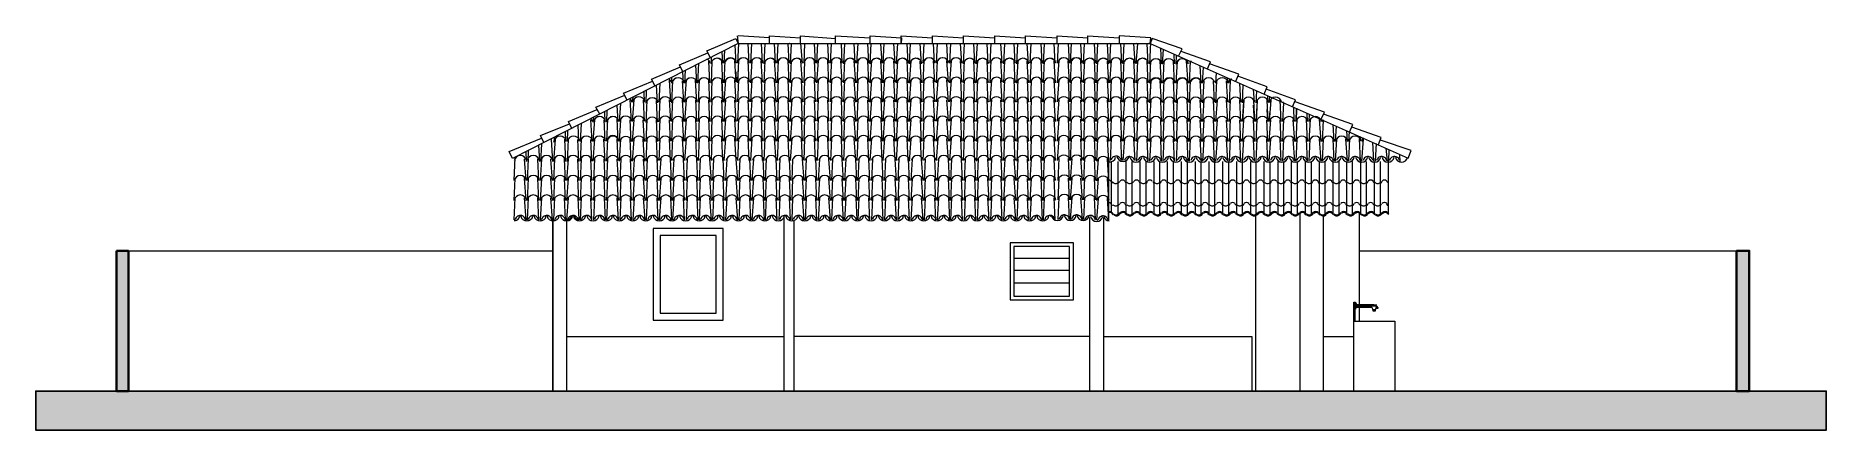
# Model space of a CAD drawing. Header units: millimetres. Extents: x -84160 to -61260, y -8771 to -3734.
import ezdxf

# ---------------------------------------------------------------- set-up
doc = ezdxf.new("R2010")
doc.units = ezdxf.units.MM
for name, color, linetype, lineweight in [('A-ALV-___-___-EXI', 250, 'Continuous', 35), ('A-BAS-___-___-EXI', 250, 'Continuous', 25), ('A-COB-___-___-EXI', 250, 'Continuous', 25), ('A-JAN-___-___-EXI', 250, 'Continuous', 25), ('A-MOB-___-___-EXI', 250, 'Continuous', 25)]:
    doc.layers.add(name, color=color, linetype=linetype, lineweight=lineweight)

msp = doc.modelspace()

# ---------------------------------------------------------------- hatches: boundary and pattern name
at = {"layer": 'A-ALV-___-___-EXI'}
h = msp.add_hatch(color=11, dxfattribs=at)
h.paths.add_polyline_path([(-62407, -8271), (-62244, -8271), (-62244, -6480), (-62407, -6480)])
h.paths.add_polyline_path([(-82974, -8271), (-82974, -6480), (-83127, -6480), (-83127, -8271)])
at = {"layer": 'A-BAS-___-___-EXI', "true_color": 0xcb9898}
msp.add_hatch(color=253, dxfattribs=at).paths.add_polyline_path([(-84160, -8771), (-61260, -8771), (-61260, -8271), (-84160, -8271)])

# ---------------------------------------------------------------- linework, layer by layer
at = {"layer": 'A-ALV-___-___-EXI', "color": 28, "lineweight": 15}
for p, q in [((-74589, -8271), (-74589, -6034)), ((-74462, -8271), (-74462, -6092)), ((-70677, -8271), (-70677, -6053)), ((-68555, -8271), (-68555, -6034)), ((-67988, -8271), (-67988, -5996)), ((-67689, -8271), (-67689, -6041)), ((-67230, -7168), (-67230, -5996)), ((-82974, -6480), (-77546, -6480)), ((-67224, -6480), (-62407, -6480)), ((-67230, -7379), (-67230, -7200)), ((-77367, -7576), (-74589, -7576)), ((-70677, -7576), (-74462, -7576)), ((-67689, -7576), (-67300, -7576))]:
    msp.add_line(p, q, dxfattribs=at)
at = {"layer": 'A-ALV-___-___-EXI'}
for p, q in [((-83127, -6480), (-83127, -8271)), ((-82974, -6480), (-83127, -6480)), ((-82974, -8271), (-82974, -6480)), ((-83127, -8271), (-82974, -8271))]:
    msp.add_line(p, q, dxfattribs=at)
at = {"layer": 'A-ALV-___-___-EXI', "color": 28, "lineweight": 15, "flags": 128}
for points in [[(-77367, -8271), (-77367, -6085), (-77348, -5805)], [(-70499, -8271), (-70499, -7576), (-70499, -6053)], [(-70499, -7576), (-68606, -7576), (-68606, -8271)]]:
    msp.add_lwpolyline(points, dxfattribs=at)
msp.add_lwpolyline([(-77546, -6085), (-77546, -8271)], close=True, dxfattribs=at)
at = {"layer": 'A-ALV-___-___-EXI'}
msp.add_lwpolyline([(-62407, -6480), (-62407, -8271), (-62244, -8271), (-62244, -6480)], close=True, dxfattribs=at)
at = {"layer": 'A-BAS-___-___-EXI'}
msp.add_line((-62407, -8271), (-82974, -8271), dxfattribs=at)
msp.add_lwpolyline([(-83127, -8271), (-84160, -8271), (-84160, -8771), (-61260, -8771), (-61260, -8271), (-62244, -8271)], dxfattribs=at)
at = {"layer": 'A-COB-___-___-EXI', "color": 28, "lineweight": 15}
for p, q in [((-75201, -4085), (-75214, -3855)), ((-75182, -4085), (-75169, -3830)), ((-74774, -3760), (-75175, -3734)), ((-75035, -4085), (-75048, -3830)), ((-75016, -4085), (-75003, -3830)), ((-74863, -4085), (-74876, -3830)), ((-74844, -4091), (-74831, -3830)), ((-74698, -4085), (-74710, -3830)), ((-74678, -4085), (-74666, -3830)), ((-74526, -4078), (-74538, -3830)), ((-74506, -4091), (-74494, -3830)), ((-74353, -4085), (-74373, -3830)), ((-74334, -4085), (-74322, -3830)), ((-74188, -4085), (-74201, -3830)), ((-74169, -4085), (-74156, -3830)), ((-74016, -4085), (-74029, -3830)), ((-73997, -4085), (-73984, -3830)), ((-73844, -4085), (-73856, -3830)), ((-73825, -4091), (-73812, -3830)), ((-73678, -4085), (-73691, -3830)), ((-73659, -4085), (-73640, -3830)), ((-73506, -4085), (-73519, -3830)), ((-73487, -4091), (-73474, -3830)), ((-73334, -4085), (-73353, -3830)), ((-73321, -4085), (-73309, -3830)), ((-73168, -4085), (-73187, -3830)), ((-73149, -4091), (-73136, -3830)), ((-73003, -4085), (-73015, -3830)), ((-72984, -4091), (-72971, -3830)), ((-72831, -4091), (-72850, -3830)), ((-72812, -4085), (-72799, -3830)), ((-72665, -4085), (-72678, -3830)), ((-72640, -4085), (-72627, -3830)), ((-72493, -4085), (-72506, -3830)), ((-72467, -4085), (-72455, -3830)), ((-72315, -4085), (-72334, -3830)), ((-72295, -4091), (-72283, -3830)), ((-72149, -4085), (-72162, -3830)), ((-72130, -4091), (-72117, -3830)), ((-71977, -4091), (-71990, -3830)), ((-71951, -4085), (-71939, -3830)), ((-71798, -4085), (-71818, -3830)), ((-71779, -4091), (-71767, -3830)), ((-71633, -4085), (-71646, -3830)), ((-71614, -4091), (-71601, -3830)), ((-71461, -4091), (-71480, -3830)), ((-71442, -4085), (-71429, -3830)), ((-71289, -4085), (-71301, -3830)), ((-71270, -4091), (-71257, -3830)), ((-71123, -4085), (-71136, -3830)), ((-71091, -4085), (-71078, -3830)), ((-70938, -4085), (-70951, -3830)), ((-70926, -4085), (-70913, -3830)), ((-70779, -4085), (-70792, -3830)), ((-70760, -4091), (-70747, -3830)), ((-70607, -4085), (-70620, -3830)), ((-70588, -4091), (-70575, -3830)), ((-70441, -4091), (-70454, -3830)), ((-70422, -4085), (-70409, -3830)), ((-70269, -4085), (-70282, -3830)), ((-70250, -4091), (-70237, -3830)), ((-70097, -4085), (-70116, -3830)), ((-70084, -4091), (-70065, -3830)), ((-69932, -4091), (-69944, -3830)), ((-69912, -4097), (-69900, -3817)), ((-69760, -4091), (-69772, -3887)), ((-75704, -4333), (-75717, -4110)), ((-75692, -4339), (-75679, -4085)), ((-75539, -4333), (-75551, -4059)), ((-75519, -4091), (-75519, -4008)), ((-75519, -4339), (-75507, -4059)), ((-75373, -4333), (-75386, -4059)), ((-75373, -4085), (-75379, -3938)), ((-75354, -4085), (-75347, -3919)), ((-75354, -4333), (-75341, -4053)), ((-75201, -4327), (-75220, -4053)), ((-75182, -4333), (-75169, -4053)), ((-75035, -4327), (-75048, -4053)), ((-75016, -4333), (-74997, -4053)), ((-74863, -4327), (-74882, -4053)), ((-74844, -4333), (-74831, -4053)), ((-74691, -4333), (-74710, -4053)), ((-74672, -4333), (-74659, -4053)), ((-74526, -4327), (-74538, -4053)), ((-74506, -4333), (-74494, -4053)), ((-74353, -4333), (-74373, -4053)), ((-74334, -4333), (-74322, -4053)), ((-74188, -4327), (-74201, -4053)), ((-74169, -4333), (-74150, -4053)), ((-74016, -4327), (-74029, -4053)), ((-73997, -4333), (-73978, -4053)), ((-73844, -4327), (-73863, -4053)), ((-73825, -4333), (-73812, -4053)), ((-73672, -4333), (-73691, -4053)), ((-73653, -4333), (-73640, -4053)), ((-73506, -4327), (-73519, -4053)), ((-73487, -4333), (-73468, -4053)), ((-73334, -4333), (-73353, -4053)), ((-73321, -4333), (-73309, -4053)), ((-73168, -4327), (-73187, -4053)), ((-73149, -4333), (-73136, -4053)), ((-73003, -4333), (-73015, -4053)), ((-72984, -4339), (-72964, -4059)), ((-72831, -4333), (-72850, -4059)), ((-72812, -4333), (-72799, -4053)), ((-72659, -4327), (-72678, -4053)), ((-72640, -4333), (-72627, -4053)), ((-72487, -4327), (-72506, -4053)), ((-72467, -4333), (-72448, -4053)), ((-72315, -4327), (-72334, -4053)), ((-72295, -4333), (-72283, -4053)), ((-72149, -4333), (-72162, -4053)), ((-72130, -4339), (-72111, -4059)), ((-71977, -4333), (-71990, -4059)), ((-71951, -4333), (-71939, -4053)), ((-71798, -4327), (-71818, -4053)), ((-71779, -4333), (-71767, -4053)), ((-71633, -4333), (-71646, -4053)), ((-71614, -4339), (-71595, -4059)), ((-71461, -4333), (-71480, -4059)), ((-71442, -4333), (-71423, -4053)), ((-71289, -4327), (-71301, -4053)), ((-71270, -4333), (-71257, -4053)), ((-71117, -4333), (-71136, -4053)), ((-71091, -4333), (-71072, -4053)), ((-70938, -4327), (-70957, -4053)), ((-70926, -4333), (-70913, -4053)), ((-70779, -4327), (-70792, -4053)), ((-70760, -4333), (-70741, -4053)), ((-70607, -4333), (-70620, -4053)), ((-70588, -4339), (-70575, -4059)), ((-70435, -4333), (-70454, -4059)), ((-70422, -4333), (-70403, -4053)), ((-70269, -4327), (-70282, -4053)), ((-70250, -4333), (-70237, -4053)), ((-70097, -4333), (-70116, -4053)), ((-70078, -4339), (-70065, -4059)), ((-69932, -4333), (-69944, -4059)), ((-69912, -4339), (-69900, -4059)), ((-69760, -4339), (-69779, -4059)), ((-69747, -4097), (-69734, -3906)), ((-69740, -4339), (-69728, -4059)), ((-69594, -4339), (-69607, -4059)), ((-69594, -4091), (-69600, -3964)), ((-69575, -4097), (-69568, -3983)), ((-69575, -4339), (-69556, -4059)), ((-69422, -4339), (-69441, -4059)), ((-69422, -4091), (-69428, -4046)), ((-69403, -4339), (-69390, -4059)), ((-69256, -4339), (-69269, -4116)), ((-76188, -4582), (-76176, -4339)), ((-76036, -4575), (-76055, -4301)), ((-76023, -4339), (-76023, -4263)), ((-76023, -4588), (-76010, -4308)), ((-75870, -4582), (-75889, -4308)), ((-75857, -4339), (-75851, -4174)), ((-75857, -4582), (-75838, -4301)), ((-75704, -4582), (-75723, -4301)), ((-75685, -4582), (-75672, -4301)), ((-75539, -4582), (-75551, -4301)), ((-75519, -4582), (-75507, -4301)), ((-75354, -4327), (-75347, -4244)), ((-75354, -4582), (-75335, -4301)), ((-75201, -4582), (-75220, -4301)), ((-75182, -4327), (-75175, -4180)), ((-75182, -4575), (-75169, -4301)), ((-75035, -4575), (-75048, -4301)), ((-75016, -4575), (-74997, -4301)), ((-74863, -4575), (-74876, -4301)), ((-74844, -4582), (-74831, -4301)), ((-74691, -4582), (-74710, -4301)), ((-74672, -4575), (-74659, -4301)), ((-74526, -4575), (-74538, -4301)), ((-74506, -4582), (-74487, -4301)), ((-74353, -4582), (-74366, -4301)), ((-74334, -4575), (-74322, -4301)), ((-74188, -4575), (-74201, -4301)), ((-74162, -4575), (-74150, -4301)), ((-74016, -4575), (-74029, -4301)), ((-73990, -4575), (-73978, -4301)), ((-73844, -4575), (-73856, -4301)), ((-73825, -4582), (-73812, -4301)), ((-73672, -4582), (-73691, -4301)), ((-73653, -4575), (-73640, -4301)), ((-73506, -4575), (-73519, -4301)), ((-73487, -4582), (-73468, -4301)), ((-73334, -4582), (-73347, -4301)), ((-73321, -4575), (-73302, -4301)), ((-73168, -4575), (-73187, -4301)), ((-73149, -4582), (-73136, -4301)), ((-73003, -4582), (-73015, -4301)), ((-72984, -4582), (-72964, -4301)), ((-72831, -4582), (-72843, -4301)), ((-72812, -4575), (-72799, -4301)), ((-72659, -4575), (-72678, -4301)), ((-72640, -4575), (-72620, -4301)), ((-72487, -4575), (-72506, -4301)), ((-72467, -4575), (-72448, -4301)), ((-72315, -4575), (-72327, -4301)), ((-72295, -4582), (-72283, -4301)), ((-72149, -4582), (-72162, -4301)), ((-72123, -4582), (-72111, -4301)), ((-71977, -4582), (-71990, -4301)), ((-71951, -4575), (-71932, -4301)), ((-71798, -4575), (-71818, -4301)), ((-71779, -4582), (-71767, -4301)), ((-71633, -4582), (-71646, -4301)), ((-71607, -4582), (-71595, -4301)), ((-71461, -4582), (-71474, -4301)), ((-71435, -4575), (-71423, -4301)), ((-71289, -4575), (-71301, -4301)), ((-71270, -4582), (-71257, -4301)), ((-71117, -4582), (-71136, -4301)), ((-71091, -4575), (-71072, -4301)), ((-70938, -4575), (-70951, -4301)), ((-70926, -4575), (-70913, -4301)), ((-70779, -4575), (-70792, -4301)), ((-70754, -4582), (-70741, -4301)), ((-70607, -4582), (-70620, -4301)), ((-70588, -4582), (-70575, -4301)), ((-70435, -4582), (-70454, -4301)), ((-70416, -4575), (-70403, -4301)), ((-70269, -4575), (-70282, -4301)), ((-70250, -4582), (-70231, -4301)), ((-70097, -4582), (-70116, -4301)), ((-70078, -4582), (-70065, -4301)), ((-69932, -4582), (-69944, -4301)), ((-69912, -4582), (-69893, -4301)), ((-69912, -4588), (-69893, -4308)), ((-69760, -4582), (-69779, -4308)), ((-69740, -4588), (-69728, -4308)), ((-69594, -4582), (-69607, -4308)), ((-69575, -4588), (-69556, -4308)), ((-69422, -4582), (-69435, -4308)), ((-69403, -4588), (-69390, -4308)), ((-69250, -4582), (-69269, -4308)), ((-69237, -4339), (-69224, -4136)), ((-69231, -4588), (-69218, -4308)), ((-69084, -4582), (-69097, -4308)), ((-69065, -4339), (-69059, -4206)), ((-69065, -4588), (-69052, -4308)), ((-68912, -4582), (-68931, -4308)), ((-68912, -4339), (-68918, -4269)), ((-68899, -4339), (-68893, -4282)), ((-68893, -4588), (-68880, -4308)), ((-68746, -4582), (-68759, -4339)), ((-76539, -4824), (-76558, -4550)), ((-76526, -4582), (-76520, -4518)), ((-76526, -4830), (-76507, -4550)), ((-76373, -4824), (-76386, -4550)), ((-76373, -4582), (-76380, -4448)), ((-76354, -4594), (-76348, -4429)), ((-76354, -4843), (-76341, -4562)), ((-76208, -4588), (-76220, -4365)), ((-76208, -4836), (-76220, -4562)), ((-76188, -4830), (-76176, -4550)), ((-76036, -4824), (-76055, -4550)), ((-76023, -4830), (-76010, -4550)), ((-75870, -4830), (-75889, -4550)), ((-75857, -4830), (-75838, -4550)), ((-75704, -4830), (-75717, -4550)), ((-75685, -4830), (-75672, -4550)), ((-75539, -4830), (-75551, -4550)), ((-75519, -4830), (-75507, -4550)), ((-75373, -4830), (-75386, -4550)), ((-75354, -4830), (-75335, -4550)), ((-75201, -4830), (-75220, -4550)), ((-75182, -4824), (-75169, -4550)), ((-75035, -4824), (-75048, -4550)), ((-75016, -4824), (-74997, -4550)), ((-74863, -4824), (-74876, -4550)), ((-74844, -4830), (-74831, -4550)), ((-74691, -4830), (-74710, -4550)), ((-74672, -4824), (-74659, -4550)), ((-74526, -4824), (-74538, -4550)), ((-74506, -4830), (-74487, -4550)), ((-74353, -4830), (-74366, -4550)), ((-74334, -4824), (-74322, -4550)), ((-74188, -4824), (-74201, -4550)), ((-74162, -4824), (-74150, -4550)), ((-74016, -4824), (-74029, -4550)), ((-73990, -4824), (-73978, -4550)), ((-73844, -4824), (-73856, -4550)), ((-73825, -4830), (-73812, -4550)), ((-73672, -4830), (-73691, -4550)), ((-73653, -4824), (-73640, -4550)), ((-73506, -4824), (-73519, -4550)), ((-73487, -4830), (-73468, -4550)), ((-73334, -4830), (-73347, -4550)), ((-73321, -4824), (-73302, -4550)), ((-73168, -4824), (-73187, -4550)), ((-73149, -4830), (-73136, -4550)), ((-73003, -4830), (-73015, -4550)), ((-72984, -4830), (-72964, -4556)), ((-72831, -4830), (-72843, -4556)), ((-72812, -4824), (-72799, -4550)), ((-72659, -4824), (-72678, -4550)), ((-72640, -4824), (-72620, -4550)), ((-72487, -4824), (-72506, -4550)), ((-72467, -4824), (-72448, -4550)), ((-72315, -4824), (-72327, -4550)), ((-72295, -4830), (-72283, -4550)), ((-72149, -4830), (-72162, -4550)), ((-72123, -4830), (-72111, -4556)), ((-71977, -4830), (-71990, -4556)), ((-71951, -4824), (-71932, -4550)), ((-71798, -4824), (-71818, -4550)), ((-71779, -4830), (-71767, -4550)), ((-71633, -4830), (-71646, -4550)), ((-71607, -4830), (-71595, -4556)), ((-71461, -4830), (-71474, -4556)), ((-71435, -4824), (-71423, -4550)), ((-71289, -4824), (-71301, -4550)), ((-71270, -4830), (-71257, -4550)), ((-71117, -4830), (-71136, -4550)), ((-71091, -4824), (-71072, -4550)), ((-70938, -4824), (-70951, -4550)), ((-70926, -4824), (-70913, -4550)), ((-70779, -4824), (-70792, -4550)), ((-70754, -4830), (-70741, -4550)), ((-70607, -4830), (-70620, -4550)), ((-70588, -4830), (-70575, -4556)), ((-70435, -4830), (-70454, -4556)), ((-70416, -4824), (-70403, -4550)), ((-70269, -4824), (-70282, -4550)), ((-70250, -4830), (-70231, -4550)), ((-70097, -4830), (-70116, -4550)), ((-70078, -4830), (-70065, -4556)), ((-69932, -4830), (-69944, -4556)), ((-69912, -4830), (-69893, -4556)), ((-69760, -4830), (-69772, -4556)), ((-69740, -4830), (-69728, -4556)), ((-69594, -4830), (-69607, -4556)), ((-69568, -4830), (-69556, -4556)), ((-69422, -4830), (-69435, -4556)), ((-69403, -4830), (-69390, -4556)), ((-69250, -4830), (-69269, -4556)), ((-69231, -4830), (-69218, -4556)), ((-69084, -4830), (-69097, -4556)), ((-69065, -4830), (-69046, -4556)), ((-68912, -4830), (-68931, -4556)), ((-68893, -4830), (-68880, -4556)), ((-68746, -4830), (-68759, -4556)), ((-68727, -4588), (-68715, -4359)), ((-68574, -4582), (-68587, -4416)), ((-68549, -4588), (-68543, -4435)), ((-68402, -4582), (-68402, -4499)), ((-68383, -4588), (-68377, -4512)), ((-68230, -4830), (-68243, -4556)), ((-68230, -4582), (-68230, -4575)), ((-77042, -5079), (-77061, -4805)), ((-77030, -4836), (-77023, -4773)), ((-77030, -5085), (-77010, -4805)), ((-76877, -5079), (-76889, -4805)), ((-76877, -4836), (-76883, -4703)), ((-76858, -4836), (-76851, -4684)), ((-76858, -5079), (-76845, -4798)), ((-76711, -4830), (-76724, -4620)), ((-76711, -5079), (-76724, -4798)), ((-76692, -4830), (-76679, -4601)), ((-76692, -5085), (-76679, -4805)), ((-76545, -5085), (-76558, -4805)), ((-76526, -5085), (-76507, -4805)), ((-76373, -5085), (-76392, -4805)), ((-76354, -5085), (-76341, -4805)), ((-76208, -5085), (-76220, -4805)), ((-76188, -5079), (-76176, -4805)), ((-76042, -5079), (-76055, -4805)), ((-76023, -5079), (-76010, -4798)), ((-75870, -5079), (-75889, -4798)), ((-75857, -5079), (-75838, -4798)), ((-75704, -5079), (-75717, -4798)), ((-75685, -5079), (-75672, -4798)), ((-75539, -5079), (-75551, -4798)), ((-75519, -5079), (-75507, -4798)), ((-75373, -5079), (-75386, -4798)), ((-75354, -5079), (-75335, -4798)), ((-75201, -5079), (-75220, -4798)), ((-75182, -5079), (-75169, -4798)), ((-75035, -5079), (-75048, -4798)), ((-75016, -5079), (-74997, -4798)), ((-74863, -5079), (-74876, -4798)), ((-74844, -5079), (-74831, -4798)), ((-74691, -5079), (-74710, -4798)), ((-74672, -5079), (-74659, -4798)), ((-74526, -5079), (-74538, -4798)), ((-74506, -5079), (-74487, -4798)), ((-74353, -5079), (-74366, -4798)), ((-74334, -5079), (-74322, -4798)), ((-74188, -5079), (-74201, -4798)), ((-74162, -5079), (-74150, -4798)), ((-74016, -5079), (-74029, -4798)), ((-73990, -5079), (-73978, -4798)), ((-73844, -5079), (-73856, -4798)), ((-73825, -5079), (-73812, -4798)), ((-73672, -5079), (-73691, -4798)), ((-73653, -5079), (-73640, -4798)), ((-73506, -5079), (-73519, -4798)), ((-73487, -5079), (-73468, -4798)), ((-73334, -5079), (-73347, -4798)), ((-73321, -5079), (-73302, -4798)), ((-73168, -5079), (-73187, -4798)), ((-73149, -5079), (-73136, -4798)), ((-73003, -5079), (-73015, -4798)), ((-72984, -5085), (-72964, -4805)), ((-72831, -5085), (-72843, -4805)), ((-72812, -5079), (-72799, -4798)), ((-72659, -5079), (-72678, -4798)), ((-72640, -5079), (-72620, -4798)), ((-72487, -5079), (-72506, -4798)), ((-72467, -5079), (-72448, -4798)), ((-72315, -5079), (-72327, -4798)), ((-72295, -5079), (-72283, -4798)), ((-72149, -5079), (-72162, -4798)), ((-72123, -5085), (-72111, -4805)), ((-71977, -5085), (-71990, -4805)), ((-71951, -5079), (-71932, -4798)), ((-71798, -5079), (-71818, -4798)), ((-71779, -5079), (-71767, -4798)), ((-71633, -5079), (-71646, -4798)), ((-71607, -5085), (-71595, -4805)), ((-71461, -5085), (-71474, -4805)), ((-71435, -5079), (-71423, -4798)), ((-71289, -5079), (-71301, -4798)), ((-71270, -5079), (-71257, -4798)), ((-71117, -5079), (-71136, -4798)), ((-71091, -5079), (-71072, -4798)), ((-70938, -5079), (-70951, -4798)), ((-70926, -5079), (-70913, -4798)), ((-70779, -5079), (-70792, -4798)), ((-70754, -5079), (-70741, -4798)), ((-70607, -5079), (-70620, -4798)), ((-70588, -5085), (-70575, -4805)), ((-70435, -5085), (-70454, -4805)), ((-70416, -5079), (-70403, -4798)), ((-70269, -5079), (-70282, -4798)), ((-70250, -5079), (-70231, -4798)), ((-70097, -5079), (-70116, -4798)), ((-70078, -5085), (-70065, -4805)), ((-69932, -5085), (-69944, -4805)), ((-69912, -5085), (-69893, -4805)), ((-69760, -5085), (-69772, -4805)), ((-69740, -5085), (-69728, -4805)), ((-69594, -5085), (-69607, -4805)), ((-69568, -5085), (-69556, -4805)), ((-69422, -5085), (-69435, -4805)), ((-69403, -5085), (-69390, -4805)), ((-69250, -5085), (-69269, -4805)), ((-69231, -5085), (-69218, -4805)), ((-69084, -5085), (-69097, -4805)), ((-69065, -5085), (-69046, -4805)), ((-68912, -5085), (-68931, -4805)), ((-68893, -5085), (-68880, -4805)), ((-68746, -5085), (-68759, -4805)), ((-68727, -5085), (-68708, -4805)), ((-68574, -5085), (-68587, -4805)), ((-68549, -5085), (-68536, -4805)), ((-68402, -5085), (-68415, -4805)), ((-68383, -5085), (-68364, -4805)), ((-68230, -5085), (-68243, -4805)), ((-68211, -4588), (-68211, -4582)), ((-68211, -4830), (-68199, -4588)), ((-68211, -5085), (-68199, -4805)), ((-68058, -5085), (-68077, -4805)), ((-68065, -4830), (-68071, -4645)), ((-68039, -5085), (-68026, -4805)), ((-67893, -5085), (-67905, -4798)), ((-67893, -4830), (-67899, -4722)), ((-67874, -4830), (-67867, -4735)), ((-67874, -5085), (-67854, -4798)), ((-67721, -5085), (-67740, -4798)), ((-67702, -4830), (-67702, -4805)), ((-77527, -5085), (-77527, -5028)), ((-77380, -5085), (-77386, -4958)), ((-77361, -5085), (-77354, -4945)), ((-77214, -5079), (-77221, -4875)), ((-77195, -5085), (-77182, -4856)), ((-67702, -5085), (-67689, -4811)), ((-67555, -5085), (-67568, -4868)), ((-67536, -5085), (-67523, -4887)), ((-67383, -5085), (-67389, -4945)), ((-67364, -5085), (-67357, -4958)), ((-67211, -5079), (-67217, -5021)), ((-67192, -5085), (-67192, -5034)), ((-77883, -5340), (-77890, -5212)), ((-77864, -5340), (-77858, -5200)), ((-77711, -5340), (-77724, -5130)), ((-77699, -5340), (-77686, -5117)), ((-77546, -5340), (-77565, -5059)), ((-77533, -5091), (-77527, -5059)), ((-77533, -5340), (-77514, -5059)), ((-77380, -5340), (-77393, -5053)), ((-77361, -5340), (-77348, -5059)), ((-77214, -5340), (-77227, -5059)), ((-77195, -5333), (-77182, -5059)), ((-77049, -5333), (-77061, -5059)), ((-77030, -5333), (-77010, -5053)), ((-76877, -5333), (-76896, -5053)), ((-76858, -5333), (-76845, -5053)), ((-76711, -5327), (-76724, -5053)), ((-76692, -5333), (-76679, -5053)), ((-76545, -5333), (-76558, -5053)), ((-76526, -5333), (-76507, -5053)), ((-76373, -5333), (-76392, -5053)), ((-76354, -5333), (-76341, -5053)), ((-76208, -5333), (-76220, -5053)), ((-76188, -5327), (-76176, -5053)), ((-76042, -5327), (-76055, -5053)), ((-76023, -5327), (-76010, -5047)), ((-75870, -5327), (-75889, -5047)), ((-75857, -5327), (-75838, -5047)), ((-75704, -5327), (-75717, -5047)), ((-75685, -5327), (-75672, -5047)), ((-75539, -5327), (-75551, -5047)), ((-75519, -5327), (-75507, -5047)), ((-75373, -5327), (-75386, -5047)), ((-75354, -5327), (-75335, -5047)), ((-75201, -5327), (-75220, -5047)), ((-75182, -5327), (-75169, -5047)), ((-75035, -5327), (-75048, -5047)), ((-75016, -5327), (-74997, -5047)), ((-74863, -5327), (-74876, -5047)), ((-74844, -5327), (-74831, -5047)), ((-74691, -5327), (-74710, -5047)), ((-74672, -5327), (-74659, -5047)), ((-74526, -5327), (-74538, -5047)), ((-74506, -5327), (-74487, -5047)), ((-74353, -5327), (-74366, -5047)), ((-74334, -5327), (-74322, -5047)), ((-74188, -5327), (-74201, -5047)), ((-74162, -5327), (-74150, -5047)), ((-74016, -5327), (-74029, -5047)), ((-73990, -5327), (-73978, -5047)), ((-73844, -5327), (-73856, -5047)), ((-73825, -5327), (-73812, -5047)), ((-73672, -5327), (-73691, -5047)), ((-73653, -5327), (-73640, -5047)), ((-73506, -5327), (-73519, -5047)), ((-73487, -5327), (-73468, -5047)), ((-73334, -5327), (-73347, -5047)), ((-73321, -5327), (-73302, -5047)), ((-73168, -5327), (-73187, -5047)), ((-73149, -5327), (-73136, -5047)), ((-73003, -5327), (-73015, -5047)), ((-72984, -5333), (-72964, -5053)), ((-72831, -5333), (-72843, -5053)), ((-72812, -5327), (-72799, -5047)), ((-72659, -5327), (-72678, -5047)), ((-72640, -5327), (-72620, -5047)), ((-72487, -5327), (-72506, -5047)), ((-72467, -5327), (-72448, -5047)), ((-72315, -5327), (-72327, -5047)), ((-72295, -5327), (-72283, -5047)), ((-72149, -5327), (-72162, -5047)), ((-72123, -5333), (-72111, -5053)), ((-71977, -5333), (-71990, -5053)), ((-71951, -5327), (-71932, -5047)), ((-71798, -5327), (-71818, -5047)), ((-71779, -5327), (-71767, -5047)), ((-71633, -5327), (-71646, -5047)), ((-71607, -5333), (-71595, -5053)), ((-71461, -5333), (-71474, -5053)), ((-71435, -5327), (-71423, -5047)), ((-71289, -5327), (-71301, -5047)), ((-71270, -5327), (-71257, -5047)), ((-71117, -5327), (-71136, -5047)), ((-71091, -5327), (-71072, -5047)), ((-70938, -5327), (-70951, -5047)), ((-70926, -5327), (-70913, -5047)), ((-70779, -5327), (-70792, -5047)), ((-70754, -5327), (-70741, -5047)), ((-70607, -5327), (-70620, -5047)), ((-70588, -5333), (-70575, -5053)), ((-70435, -5333), (-70454, -5053)), ((-70416, -5327), (-70403, -5047)), ((-70269, -5327), (-70282, -5047)), ((-70250, -5327), (-70231, -5047)), ((-70097, -5327), (-70116, -5047)), ((-70078, -5333), (-70065, -5053)), ((-69932, -5333), (-69944, -5053)), ((-69912, -5333), (-69893, -5053)), ((-69760, -5333), (-69772, -5053)), ((-69740, -5333), (-69728, -5053)), ((-69594, -5333), (-69607, -5053)), ((-69568, -5333), (-69556, -5053)), ((-69422, -5333), (-69435, -5053)), ((-69403, -5333), (-69390, -5053)), ((-69250, -5333), (-69269, -5053)), ((-69231, -5333), (-69218, -5053)), ((-69084, -5333), (-69097, -5053)), ((-69065, -5333), (-69046, -5053)), ((-68912, -5333), (-68931, -5053)), ((-68893, -5333), (-68880, -5053)), ((-68746, -5333), (-68759, -5053)), ((-68727, -5333), (-68708, -5053)), ((-68574, -5333), (-68587, -5053)), ((-68549, -5333), (-68536, -5053)), ((-68402, -5333), (-68415, -5053)), ((-68383, -5333), (-68364, -5053)), ((-68230, -5333), (-68243, -5053)), ((-68211, -5333), (-68199, -5053)), ((-68058, -5333), (-68077, -5053)), ((-68039, -5333), (-68026, -5053)), ((-67893, -5333), (-67905, -5053)), ((-67874, -5333), (-67861, -5053)), ((-67721, -5333), (-67740, -5053)), ((-67702, -5333), (-67689, -5053)), ((-67555, -5333), (-67568, -5053)), ((-67536, -5333), (-67517, -5053)), ((-67383, -5333), (-67402, -5053)), ((-67364, -5333), (-67351, -5047)), ((-67217, -5333), (-67230, -5047)), ((-67198, -5333), (-67179, -5053)), ((-67045, -5333), (-67058, -5091)), ((-67026, -5333), (-67013, -5110)), ((-66873, -5333), (-66886, -5168)), ((-66854, -5333), (-66848, -5187)), ((-66708, -5346), (-66714, -5244)), ((-78043, -5582), (-78030, -5289)), ((-77890, -5582), (-77909, -5308)), ((-77871, -5582), (-77858, -5308)), ((-77724, -5582), (-77737, -5308)), ((-77705, -5582), (-77686, -5308)), ((-77552, -5582), (-77571, -5308)), ((-77533, -5582), (-77520, -5308)), ((-77386, -5582), (-77399, -5308)), ((-77367, -5582), (-77348, -5308)), ((-77214, -5582), (-77227, -5308)), ((-77195, -5582), (-77182, -5308)), ((-77049, -5582), (-77061, -5308)), ((-77023, -5582), (-77010, -5308)), ((-76877, -5582), (-76889, -5308)), ((-76858, -5582), (-76845, -5308)), ((-76705, -5582), (-76724, -5308)), ((-76685, -5582), (-76673, -5308)), ((-76539, -5582), (-76552, -5308)), ((-76520, -5582), (-76501, -5308)), ((-76367, -5582), (-76386, -5308)), ((-76348, -5582), (-76335, -5308)), ((-76201, -5582), (-76214, -5308)), ((-76182, -5582), (-76163, -5308)), ((-76029, -5582), (-76042, -5308)), ((-76010, -5582), (-75997, -5308)), ((-75864, -5582), (-75876, -5308)), ((-75838, -5582), (-75825, -5308)), ((-75692, -5582), (-75704, -5308)), ((-75672, -5582), (-75660, -5308)), ((-75519, -5582), (-75539, -5308)), ((-75500, -5582), (-75488, -5308)), ((-75354, -5582), (-75367, -5308)), ((-75335, -5582), (-75316, -5308)), ((-75182, -5582), (-75201, -5308)), ((-75163, -5582), (-75150, -5308)), ((-75016, -5582), (-75029, -5308)), ((-74997, -5582), (-74978, -5308)), ((-74844, -5582), (-74857, -5308)), ((-74825, -5582), (-74812, -5308)), ((-74678, -5582), (-74691, -5308)), ((-74653, -5582), (-74640, -5308)), ((-74506, -5582), (-74519, -5308)), ((-74487, -5582), (-74475, -5308)), ((-74334, -5582), (-74353, -5308)), ((-74315, -5582), (-74302, -5308)), ((-74169, -5582), (-74181, -5308)), ((-74150, -5582), (-74130, -5308)), ((-73997, -5582), (-74016, -5308)), ((-73978, -5582), (-73965, -5308)), ((-73831, -5582), (-73844, -5308)), ((-73812, -5582), (-73793, -5308)), ((-73659, -5582), (-73672, -5308)), ((-73640, -5582), (-73627, -5308)), ((-73493, -5582), (-73506, -5308)), ((-73468, -5582), (-73455, -5308)), ((-73321, -5582), (-73334, -5308)), ((-73302, -5582), (-73289, -5308)), ((-73149, -5582), (-73168, -5308)), ((-73130, -5582), (-73117, -5308)), ((-72984, -5582), (-72996, -5308)), ((-72964, -5582), (-72945, -5308)), ((-72812, -5582), (-72831, -5308)), ((-72792, -5582), (-72780, -5308)), ((-72646, -5582), (-72659, -5308)), ((-72627, -5582), (-72608, -5308)), ((-72474, -5582), (-72487, -5308)), ((-72455, -5582), (-72442, -5308)), ((-72308, -5582), (-72321, -5308)), ((-72283, -5582), (-72270, -5308)), ((-72136, -5582), (-72149, -5308)), ((-72117, -5582), (-72104, -5308)), ((-71964, -5582), (-71983, -5308)), ((-71945, -5582), (-71932, -5308)), ((-71798, -5582), (-71811, -5308)), ((-71779, -5582), (-71760, -5308)), ((-71626, -5582), (-71646, -5308)), ((-71607, -5582), (-71595, -5308)), ((-71461, -5582), (-71474, -5308)), ((-71442, -5582), (-71423, -5308)), ((-71289, -5582), (-71301, -5308)), ((-71270, -5582), (-71257, -5308)), ((-71123, -5582), (-71136, -5308)), ((-71085, -5582), (-71072, -5302)), ((-70938, -5582), (-70951, -5302)), ((-70926, -5582), (-70906, -5302)), ((-70773, -5582), (-70792, -5302)), ((-70754, -5582), (-70741, -5302)), ((-70607, -5582), (-70620, -5302)), ((-70588, -5588), (-70569, -5308)), ((-70435, -5588), (-70454, -5308)), ((-70435, -6098), (-70435, -5340)), ((-70403, -5990), (-70403, -5340)), ((-70314, -6015), (-70314, -5340)), ((-70212, -6009), (-70212, -5340)), ((-70135, -6015), (-70135, -5340)), ((-70034, -6009), (-70034, -5340)), ((-69957, -6015), (-69957, -5340)), ((-69785, -6015), (-69785, -5340)), ((-69683, -6009), (-69683, -5340)), ((-69607, -6015), (-69607, -5340)), ((-69505, -6009), (-69505, -5340)), ((-69428, -6015), (-69428, -5340)), ((-69256, -6015), (-69256, -5340)), ((-69154, -6009), (-69154, -5340)), ((-69078, -6015), (-69078, -5340)), ((-68976, -6009), (-68976, -5340)), ((-68899, -6015), (-68899, -5340)), ((-68727, -6015), (-68727, -5340)), ((-68549, -6015), (-68549, -5340)), ((-68447, -6009), (-68447, -5340)), ((-68371, -6015), (-68371, -5340)), ((-68199, -6015), (-68199, -5340)), ((-68097, -6009), (-68097, -5340)), ((-68020, -6015), (-68020, -5340)), ((-67918, -6009), (-67918, -5340)), ((-67842, -6015), (-67842, -5340)), ((-67670, -6015), (-67670, -5340)), ((-67568, -6002), (-67568, -5340)), ((-67491, -6015), (-67491, -5340)), ((-67389, -6002), (-67389, -5340)), ((-67319, -6015), (-67319, -5340)), ((-67211, -6002), (-67211, -5340)), ((-67141, -6015), (-67141, -5340)), ((-67039, -6002), (-67039, -5340)), ((-66962, -6015), (-66962, -5340)), ((-78043, -5837), (-78030, -5556)), ((-77890, -5837), (-77909, -5556)), ((-77871, -5837), (-77858, -5556)), ((-77724, -5837), (-77737, -5556)), ((-77705, -5837), (-77686, -5556)), ((-77552, -5837), (-77571, -5556)), ((-77533, -5837), (-77520, -5556)), ((-77386, -5837), (-77399, -5556)), ((-77367, -5837), (-77348, -5556)), ((-77214, -5837), (-77227, -5556)), ((-77195, -5837), (-77182, -5556)), ((-77049, -5837), (-77061, -5556)), ((-77023, -5837), (-77010, -5556)), ((-76877, -5837), (-76889, -5556)), ((-76858, -5837), (-76845, -5556)), ((-76705, -5837), (-76724, -5556)), ((-76685, -5837), (-76673, -5556)), ((-76539, -5837), (-76552, -5556)), ((-76520, -5837), (-76501, -5556)), ((-76367, -5837), (-76386, -5556)), ((-76348, -5837), (-76335, -5556)), ((-76201, -5837), (-76214, -5556)), ((-76182, -5837), (-76163, -5556)), ((-76029, -5837), (-76042, -5556)), ((-76010, -5837), (-75997, -5556)), ((-75864, -5837), (-75876, -5556)), ((-75838, -5837), (-75825, -5556)), ((-75692, -5837), (-75704, -5556)), ((-75672, -5837), (-75660, -5556)), ((-75519, -5837), (-75539, -5556)), ((-75500, -5837), (-75488, -5556)), ((-75354, -5837), (-75367, -5556)), ((-75335, -5837), (-75316, -5556)), ((-75182, -5837), (-75201, -5556)), ((-75163, -5837), (-75150, -5556)), ((-75016, -5837), (-75029, -5556)), ((-74997, -5837), (-74978, -5556)), ((-74844, -5837), (-74857, -5556)), ((-74825, -5837), (-74812, -5556)), ((-74678, -5837), (-74691, -5556)), ((-74653, -5837), (-74640, -5556)), ((-74506, -5837), (-74519, -5556)), ((-74487, -5837), (-74475, -5556)), ((-74334, -5837), (-74353, -5556)), ((-74315, -5837), (-74302, -5556)), ((-74169, -5837), (-74181, -5556)), ((-74150, -5837), (-74130, -5556)), ((-73997, -5837), (-74016, -5556)), ((-73978, -5837), (-73965, -5556)), ((-73831, -5837), (-73844, -5556)), ((-73812, -5837), (-73793, -5556)), ((-73659, -5837), (-73672, -5556)), ((-73640, -5837), (-73627, -5556)), ((-73493, -5837), (-73506, -5556)), ((-73468, -5837), (-73455, -5556)), ((-73321, -5837), (-73334, -5556)), ((-73302, -5837), (-73289, -5556)), ((-73149, -5837), (-73168, -5556)), ((-73130, -5837), (-73117, -5556)), ((-72984, -5837), (-72996, -5556)), ((-72964, -5837), (-72945, -5556)), ((-72812, -5837), (-72831, -5556)), ((-72792, -5837), (-72780, -5556)), ((-72646, -5837), (-72659, -5556)), ((-72627, -5837), (-72608, -5556)), ((-72474, -5837), (-72487, -5556)), ((-72455, -5837), (-72442, -5556)), ((-72308, -5837), (-72321, -5556)), ((-72283, -5837), (-72270, -5556)), ((-72136, -5837), (-72149, -5556)), ((-72117, -5837), (-72104, -5556)), ((-71964, -5837), (-71983, -5556)), ((-71945, -5837), (-71932, -5556)), ((-71798, -5837), (-71811, -5556)), ((-71779, -5837), (-71760, -5556)), ((-71626, -5837), (-71646, -5556)), ((-71607, -5837), (-71595, -5556)), ((-71461, -5837), (-71474, -5556)), ((-71442, -5837), (-71423, -5556)), ((-71289, -5837), (-71301, -5556)), ((-71270, -5837), (-71257, -5556)), ((-71123, -5837), (-71136, -5556)), ((-71085, -5830), (-71072, -5550)), ((-70938, -5830), (-70951, -5550)), ((-70926, -5830), (-70906, -5550)), ((-70773, -5830), (-70792, -5550)), ((-70754, -5830), (-70741, -5550)), ((-70607, -5830), (-70620, -5550)), ((-70588, -5837), (-70569, -5556)), ((-70435, -5837), (-70454, -5556)), ((-70403, -5595), (-70390, -5614)), ((-70295, -5595), (-70314, -5614)), ((-70231, -5595), (-70212, -5614)), ((-70116, -5595), (-70135, -5614)), ((-70053, -5595), (-70034, -5614)), ((-69944, -5595), (-69957, -5614)), ((-69874, -5595), (-69861, -5614)), ((-69766, -5595), (-69785, -5614)), ((-69702, -5595), (-69683, -5614)), ((-69588, -5595), (-69607, -5614)), ((-69345, -5595), (-69333, -5614)), ((-69237, -5595), (-69256, -5614)), ((-69173, -5595), (-69154, -5614)), ((-69059, -5595), (-69078, -5614)), ((-68995, -5595), (-68976, -5614)), ((-68887, -5595), (-68899, -5614)), ((-68817, -5595), (-68804, -5614)), ((-68708, -5595), (-68727, -5614)), ((-68466, -5595), (-68447, -5614)), ((-68358, -5595), (-68371, -5614)), ((-68288, -5595), (-68275, -5614)), ((-68179, -5595), (-68199, -5614)), ((-68116, -5595), (-68097, -5614)), ((-68001, -5595), (-68020, -5614)), ((-67937, -5595), (-67918, -5614)), ((-67829, -5595), (-67842, -5614)), ((-67587, -5595), (-67568, -5614)), ((-67472, -5595), (-67491, -5614)), ((-67408, -5595), (-67389, -5614)), ((-67300, -5595), (-67319, -5614)), ((-67230, -5595), (-67217, -5614)), ((-67122, -5595), (-67141, -5614)), ((-67058, -5595), (-67039, -5614)), ((-66943, -5595), (-66962, -5614)), ((-70409, -5881), (-70390, -5901)), ((-70295, -5881), (-70314, -5901)), ((-70231, -5881), (-70212, -5901)), ((-70116, -5881), (-70135, -5901)), ((-70053, -5881), (-70034, -5901)), ((-69944, -5881), (-69963, -5901)), ((-69881, -5881), (-69861, -5901)), ((-69766, -5881), (-69785, -5901)), ((-69702, -5881), (-69683, -5901)), ((-69588, -5881), (-69607, -5901)), ((-69352, -5881), (-69333, -5901)), ((-69237, -5881), (-69256, -5901)), ((-69173, -5881), (-69154, -5901)), ((-69059, -5881), (-69078, -5901)), ((-68995, -5881), (-68976, -5901)), ((-68887, -5881), (-68906, -5901)), ((-68823, -5881), (-68804, -5901)), ((-68708, -5881), (-68727, -5901)), ((-68466, -5881), (-68447, -5901)), ((-68358, -5881), (-68377, -5901)), ((-68294, -5881), (-68275, -5901)), ((-68179, -5881), (-68199, -5901)), ((-68116, -5881), (-68097, -5901)), ((-68007, -5881), (-68020, -5901)), ((-67937, -5881), (-67918, -5901)), ((-67829, -5881), (-67848, -5901)), ((-67587, -5881), (-67568, -5901)), ((-67479, -5881), (-67491, -5901)), ((-67408, -5881), (-67389, -5901)), ((-67300, -5881), (-67319, -5901)), ((-67236, -5881), (-67217, -5901)), ((-67122, -5881), (-67141, -5901)), ((-67058, -5881), (-67039, -5901)), ((-66950, -5881), (-66962, -5901)), ((-77979, -6041), (-77985, -6034)), ((-77947, -6034), (-77960, -6041)), ((-77807, -6041), (-77820, -6034)), ((-77641, -6041), (-77648, -6034)), ((-77609, -6034), (-77616, -6041)), ((-77469, -6041), (-77482, -6034)), ((-77437, -6034), (-77450, -6041)), ((-77367, -6085), (-77354, -6085)), ((-77297, -6041), (-77310, -6034)), ((-77272, -6034), (-77278, -6041)), ((-77131, -6041), (-77138, -6034)), ((-77100, -6034), (-77112, -6041)), ((-76959, -6041), (-76972, -6034)), ((-76934, -6034), (-76940, -6041)), ((-76794, -6041), (-76800, -6034)), ((-76762, -6034), (-76775, -6041)), ((-76622, -6041), (-76635, -6034)), ((-76456, -6041), (-76462, -6034)), ((-76424, -6034), (-76431, -6041)), ((-76284, -6041), (-76297, -6034)), ((-76252, -6034), (-76265, -6041)), ((-76112, -6041), (-76125, -6034)), ((-76087, -6034), (-76093, -6041)), ((-75946, -6041), (-75953, -6034)), ((-75915, -6034), (-75927, -6041)), ((-75774, -6041), (-75787, -6034)), ((-75749, -6034), (-75755, -6041)), ((-75609, -6041), (-75615, -6034)), ((-75577, -6034), (-75590, -6041)), ((-75437, -6041), (-75449, -6034)), ((-75271, -6041), (-75277, -6034)), ((-75239, -6034), (-75245, -6041)), ((-75099, -6041), (-75112, -6034)), ((-75067, -6034), (-75080, -6041)), ((-74927, -6041), (-74940, -6034)), ((-74901, -6034), (-74908, -6041)), ((-74761, -6041), (-74768, -6034)), ((-74729, -6034), (-74742, -6041)), ((-74589, -6041), (-74602, -6034)), ((-74564, -6034), (-74570, -6041)), ((-74424, -6041), (-74430, -6034)), ((-74392, -6034), (-74404, -6041)), ((-74252, -6041), (-74264, -6034)), ((-74086, -6041), (-74092, -6034)), ((-74054, -6034), (-74060, -6041)), ((-73914, -6041), (-73920, -6034)), ((-73882, -6034), (-73895, -6041)), ((-73742, -6041), (-73755, -6034)), ((-73716, -6034), (-73723, -6041)), ((-73576, -6041), (-73583, -6034)), ((-73544, -6034), (-73557, -6041)), ((-73404, -6041), (-73417, -6034)), ((-73379, -6034), (-73385, -6041)), ((-73238, -6041), (-73245, -6034)), ((-73207, -6034), (-73219, -6041)), ((-73066, -6041), (-73079, -6034)), ((-72901, -6041), (-72907, -6034)), ((-72869, -6034), (-72875, -6041)), ((-72729, -6041), (-72735, -6034)), ((-72697, -6034), (-72710, -6041)), ((-72557, -6041), (-72569, -6034)), ((-72531, -6034), (-72538, -6041)), ((-72391, -6041), (-72397, -6034)), ((-72359, -6034), (-72372, -6041)), ((-72219, -6041), (-72232, -6034)), ((-72193, -6034), (-72200, -6041)), ((-72053, -6041), (-72060, -6034)), ((-72021, -6034), (-72034, -6041)), ((-71881, -6041), (-71894, -6034)), ((-71716, -6041), (-71722, -6034)), ((-71684, -6034), (-71690, -6041)), ((-71544, -6041), (-71550, -6034)), ((-71512, -6034), (-71524, -6041)), ((-71372, -6041), (-71384, -6034)), ((-71346, -6034), (-71352, -6041)), ((-71206, -6041), (-71212, -6034)), ((-71174, -6034), (-71187, -6041)), ((-71021, -6034), (-71034, -6028)), ((-70989, -6028), (-71002, -6034)), ((-70855, -6034), (-70868, -6028)), ((-70830, -6028), (-70836, -6034)), ((-70690, -6034), (-70696, -6034)), ((-70658, -6034), (-70671, -6034)), ((-70524, -6041), (-70531, -6041)), ((-70492, -6041), (-70499, -6041)), ((-70397, -5990), (-70384, -6009)), ((-70288, -5990), (-70308, -6009)), ((-70288, -6002), (-70308, -6022)), ((-70225, -5990), (-70206, -6009)), ((-70225, -6002), (-70206, -6022)), ((-70110, -5990), (-70129, -6009)), ((-70110, -6002), (-70129, -6022)), ((-70046, -5990), (-70027, -6009)), ((-70046, -6002), (-70027, -6022)), ((-69938, -5990), (-69951, -6009)), ((-69932, -6002), (-69951, -6022)), ((-69868, -6002), (-69849, -6022)), ((-69760, -5990), (-69779, -6009)), ((-69760, -6002), (-69779, -6022)), ((-69696, -5990), (-69677, -6009)), ((-69696, -6002), (-69677, -6022)), ((-69581, -5990), (-69600, -6009)), ((-69581, -6002), (-69600, -6022)), ((-69428, -6034), (-69428, -6028)), ((-69339, -6002), (-69320, -6022)), ((-69231, -5990), (-69250, -6009)), ((-69231, -6002), (-69250, -6022)), ((-69167, -5990), (-69148, -6009)), ((-69167, -6002), (-69148, -6022)), ((-69052, -5990), (-69071, -6009)), ((-69052, -6002), (-69071, -6022)), ((-68989, -5990), (-68969, -6009)), ((-68989, -6002), (-68969, -6022)), ((-68880, -5990), (-68899, -6009)), ((-68874, -6002), (-68893, -6022)), ((-68810, -6002), (-68791, -6022)), ((-68702, -5990), (-68721, -6009)), ((-68702, -6002), (-68721, -6022)), ((-68460, -5990), (-68441, -6009)), ((-68460, -6002), (-68441, -6022)), ((-68351, -5990), (-68371, -6009)), ((-68345, -6002), (-68364, -6022)), ((-68281, -6002), (-68262, -6022)), ((-68173, -5990), (-68192, -6009)), ((-68173, -6002), (-68192, -6022)), ((-68109, -5990), (-68090, -6009)), ((-68109, -6002), (-68090, -6022)), ((-67995, -5990), (-68014, -6009)), ((-67995, -6002), (-68014, -6022)), ((-67931, -5990), (-67912, -6009)), ((-67931, -6002), (-67912, -6022)), ((-67823, -5990), (-67842, -6009)), ((-67816, -6002), (-67835, -6022)), ((-67752, -6002), (-67733, -6022)), ((-67644, -5990), (-67663, -6009)), ((-67644, -6002), (-67663, -6022)), ((-67580, -5990), (-67561, -6009)), ((-67580, -6002), (-67561, -6022)), ((-67466, -5990), (-67485, -6009)), ((-67466, -6002), (-67485, -6022)), ((-67402, -5990), (-67383, -6009)), ((-67402, -6002), (-67383, -6022)), ((-67294, -5990), (-67313, -6009)), ((-67287, -6002), (-67306, -6022)), ((-67230, -5990), (-67211, -6009)), ((-67224, -6002), (-67205, -6022)), ((-67115, -5990), (-67134, -6009)), ((-67115, -6002), (-67134, -6022)), ((-67052, -5990), (-67033, -6009)), ((-67052, -6002), (-67033, -6022)), ((-66937, -5990), (-66956, -6009)), ((-66937, -6002), (-66956, -6022)), ((-66873, -5990), (-66854, -6009))]:
    msp.add_line(p, q, dxfattribs=at)
at = {"layer": 'A-COB-___-___-EXI', "color": 28, "lineweight": 15, "flags": 128}
for points in [[(-75532, -4015), (-75577, -3925), (-75207, -3766), (-75175, -3830), (-78062, -5302), (-78106, -5212), (-77692, -5040)], [(-75188, -3734), (-75175, -3830), (-69906, -3830), (-66606, -5295), (-66567, -5200), (-66962, -5066)], [(-74774, -3830), (-74774, -3734), (-74379, -3760)], [(-74379, -3830), (-74379, -3734), (-73933, -3766)], [(-73933, -3830), (-73933, -3734), (-73487, -3760)], [(-73487, -3830), (-73487, -3734), (-73086, -3760), (-73092, -3830), (-73092, -3734), (-72690, -3760)], [(-72690, -3830), (-72690, -3734), (-72295, -3760)], [(-72295, -3830), (-72295, -3734), (-71894, -3760)], [(-71894, -3830), (-71894, -3734), (-71499, -3760)], [(-71499, -3830), (-71499, -3734), (-71098, -3760)], [(-71098, -3830), (-71098, -3734), (-70703, -3760)], [(-70703, -3830), (-70703, -3734), (-70301, -3760)], [(-69543, -3995), (-69498, -3900), (-69881, -3766), (-69906, -3830), (-69900, -3760), (-70301, -3734), (-70301, -3830)], [(-75876, -4339), (-75883, -4193), (-75927, -4104), (-75564, -3951)], [(-69173, -4155), (-69135, -4065), (-69511, -3932)], [(-68810, -4314), (-68772, -4225), (-69148, -4091)], [(-76596, -4556), (-76641, -4467), (-76271, -4314)], [(-76239, -4378), (-76284, -4289), (-75915, -4129)], [(-75207, -4193), (-75201, -4327), (-75207, -4238)], [(-68447, -4480), (-68409, -4384), (-68785, -4250)], [(-76947, -4735), (-76998, -4645), (-76628, -4492)], [(-68708, -4556), (-68727, -4830), (-68708, -4575)], [(-68587, -4556), (-68574, -4830), (-68587, -4620)], [(-68536, -4556), (-68549, -4830), (-68536, -4633)], [(-68084, -4639), (-68046, -4550), (-68422, -4416)], [(-68415, -4556), (-68402, -4830), (-68409, -4677)], [(-68364, -4556), (-68383, -4830), (-68371, -4690)], [(-67721, -4830), (-67721, -4798), (-67676, -4709), (-68052, -4575)], [(-77304, -4919), (-77348, -4830), (-76979, -4677)], [(-67357, -4964), (-67313, -4868), (-67689, -4735)], [(-77660, -5098), (-77705, -5008), (-77335, -4856)], [(-66988, -5123), (-66950, -5034), (-67326, -4900)], [(-69868, -5990), (-69855, -6009), (-69855, -5340)], [(-69339, -5990), (-69326, -6009), (-69326, -5340)], [(-68810, -5990), (-68797, -6009), (-68797, -5340)], [(-68619, -6009), (-68638, -5990), (-68619, -6009), (-68619, -5340)], [(-68281, -5990), (-68269, -6009), (-68269, -5340)], [(-67752, -5990), (-67740, -6009), (-67740, -5340)], [(-66873, -6002), (-66860, -6015), (-66860, -5340)], [(-78030, -6085), (-78043, -6085), (-78030, -5805)], [(-77902, -6085), (-77890, -6085), (-77909, -5805)], [(-77864, -6085), (-77871, -6085), (-77858, -5805)], [(-77730, -6085), (-77724, -6085), (-77737, -5805)], [(-77692, -6085), (-77705, -6085), (-77686, -5805)], [(-77565, -6085), (-77552, -6085), (-77571, -5805)], [(-77527, -6085), (-77533, -6085), (-77520, -5805)], [(-77393, -6085), (-77386, -6085), (-77399, -5805)], [(-77227, -5805), (-77214, -6085), (-77221, -6085), (-77227, -6085)], [(-77182, -6085), (-77195, -6085), (-77182, -5805)], [(-77055, -6085), (-77049, -6085), (-77061, -5805)], [(-77017, -6085), (-77023, -6085), (-77010, -5805)], [(-76889, -5805), (-76877, -6085), (-76883, -6085), (-76889, -6085)], [(-76845, -6085), (-76858, -6085), (-76845, -5805)], [(-76717, -6085), (-76705, -6085), (-76724, -5805)], [(-76679, -6085), (-76685, -6085), (-76673, -5805)], [(-76545, -6085), (-76539, -6085), (-76552, -5805)], [(-76507, -6085), (-76520, -6085), (-76501, -5805)], [(-76380, -6085), (-76367, -6085), (-76386, -5805)], [(-76341, -6085), (-76348, -6085), (-76335, -5805)], [(-76208, -6085), (-76201, -6085), (-76214, -5805)], [(-76169, -6085), (-76182, -6085), (-76163, -5805)], [(-76042, -5805), (-76029, -6085), (-76036, -6085), (-76042, -6085)], [(-75997, -6085), (-76010, -6085), (-75997, -5805)], [(-75870, -6085), (-75864, -6085), (-75876, -5805)], [(-75832, -6085), (-75838, -6085), (-75825, -5805)], [(-75704, -5805), (-75692, -6085), (-75698, -6085), (-75704, -6085)], [(-75660, -6085), (-75672, -6085), (-75660, -5805)], [(-75532, -6085), (-75519, -6085), (-75539, -5805)], [(-75494, -6085), (-75500, -6085), (-75488, -5805)], [(-75360, -6085), (-75354, -6085), (-75367, -5805)], [(-75322, -6085), (-75335, -6085), (-75316, -5805)], [(-75195, -6085), (-75182, -6085), (-75201, -5805)], [(-75156, -6085), (-75163, -6085), (-75150, -5805)], [(-75022, -6085), (-75016, -6085), (-75029, -5805)], [(-74984, -6085), (-74997, -6085), (-74978, -5805)], [(-74857, -5805), (-74844, -6085), (-74850, -6085), (-74857, -6085)], [(-74812, -6085), (-74825, -6085), (-74812, -5805)], [(-74685, -6085), (-74678, -6085), (-74691, -5805)], [(-74647, -6085), (-74653, -6085), (-74640, -5805)], [(-74513, -6085), (-74506, -6085), (-74519, -5805)], [(-74475, -6085), (-74487, -6085), (-74475, -5805)], [(-74347, -6085), (-74334, -6085), (-74353, -5805)], [(-74309, -6085), (-74315, -6085), (-74302, -5805)], [(-74175, -6085), (-74169, -6085), (-74181, -5805)], [(-74137, -6085), (-74150, -6085), (-74130, -5805)], [(-74009, -6085), (-73997, -6085), (-74016, -5805)], [(-73971, -6085), (-73978, -6085), (-73965, -5805)], [(-73837, -6085), (-73831, -6085), (-73844, -5805)], [(-73799, -6085), (-73812, -6085), (-73793, -5805)], [(-73672, -5805), (-73659, -6085), (-73665, -6085), (-73672, -6085)], [(-73627, -6085), (-73640, -6085), (-73627, -5805)], [(-73500, -6085), (-73493, -6085), (-73506, -5805)], [(-73461, -6085), (-73468, -6085), (-73455, -5805)], [(-73328, -6085), (-73321, -6085), (-73334, -5805)], [(-73289, -6085), (-73302, -6085), (-73289, -5805)], [(-73162, -6085), (-73149, -6085), (-73168, -5805)], [(-73124, -6085), (-73130, -6085), (-73117, -5805)], [(-72990, -6085), (-72984, -6085), (-72996, -5805)], [(-72952, -6085), (-72964, -6085), (-72945, -5805)], [(-72824, -6085), (-72812, -6085), (-72831, -5805)], [(-72786, -6085), (-72792, -6085), (-72780, -5805)], [(-72652, -6085), (-72646, -6085), (-72659, -5805)], [(-72614, -6085), (-72627, -6085), (-72608, -5805)], [(-72487, -5805), (-72474, -6085), (-72480, -6085), (-72487, -6085)], [(-72442, -6085), (-72455, -6085), (-72442, -5805)], [(-72315, -6085), (-72308, -6085), (-72321, -5805)], [(-72276, -6085), (-72283, -6085), (-72270, -5805)], [(-72143, -6085), (-72136, -6085), (-72149, -5805)], [(-72104, -6085), (-72117, -6085), (-72104, -5805)], [(-71977, -6085), (-71964, -6085), (-71983, -5805)], [(-71939, -6085), (-71945, -6085), (-71932, -5805)], [(-71805, -6085), (-71798, -6085), (-71811, -5805)], [(-71767, -6085), (-71779, -6085), (-71760, -5805)], [(-71639, -6085), (-71626, -6085), (-71646, -5805)], [(-71601, -6085), (-71607, -6085), (-71595, -5805)], [(-71467, -6085), (-71461, -6085), (-71474, -5805)], [(-71429, -6085), (-71442, -6085), (-71423, -5805)], [(-71301, -5805), (-71289, -6085), (-71295, -6085), (-71301, -6085)], [(-71257, -6085), (-71270, -6085), (-71257, -5805)], [(-71129, -6085), (-71123, -6085), (-71136, -5805)], [(-71078, -6079), (-71085, -6079), (-71072, -5799)], [(-70945, -6079), (-70938, -6079), (-70951, -5799)], [(-70913, -6079), (-70926, -6079), (-70906, -5799)], [(-70785, -6079), (-70773, -6079), (-70792, -5799)], [(-70747, -6079), (-70754, -6079), (-70741, -5799)], [(-70613, -6079), (-70607, -6079), (-70620, -5799)], [(-70575, -6092), (-70588, -6085), (-70569, -5811)], [(-70448, -6092), (-70435, -6085), (-70454, -5811)], [(-77775, -6034), (-77781, -6034), (-77788, -6041)], [(-76590, -6034), (-76596, -6034), (-76603, -6041)], [(-75405, -6034), (-75411, -6034), (-75418, -6041)], [(-74220, -6034), (-74226, -6034), (-74232, -6041)], [(-73035, -6034), (-73041, -6034), (-73047, -6041)], [(-71849, -6034), (-71856, -6034), (-71862, -6041)], [(-69428, -6009), (-69409, -5990), (-69422, -6009)]]:
    msp.add_lwpolyline(points, dxfattribs=at)
for points in [[(-75386, -4301), (-75373, -4582)], [(-68033, -4658), (-68039, -4830)], [(-69505, -5614), (-69524, -5595)], [(-69428, -5614), (-69415, -5595)], [(-68625, -5614), (-68645, -5595)], [(-68549, -5614), (-68530, -5595)], [(-67746, -5614), (-67759, -5595)], [(-67670, -5614), (-67651, -5595)], [(-66860, -5614), (-66880, -5595)], [(-69505, -5901), (-69524, -5881)], [(-69435, -5901), (-69415, -5881)], [(-68625, -5901), (-68645, -5881)], [(-68549, -5901), (-68530, -5881)], [(-67746, -5901), (-67765, -5881)], [(-67670, -5901), (-67651, -5881)], [(-66867, -5901), (-66880, -5881)], [(-70378, -6022), (-70397, -6002)], [(-69498, -6009), (-69517, -5990)], [(-69498, -6022), (-69517, -6002)], [(-69422, -6022), (-69403, -6002)], [(-68619, -6022), (-68638, -6002)], [(-68543, -6009), (-68523, -5990)], [(-68543, -6022), (-68523, -6002)]]:
    msp.add_lwpolyline(points, close=True, dxfattribs=at)
at = {"layer": 'A-COB-___-___-EXI', "color": 18, "lineweight": 9}
for points in [[(-75013, -3829), (-75013, -3831), (-75014, -3833), (-75014, -3835)], [(-74859, -3835), (-74859, -3833), (-74860, -3831), (-74860, -3829)], [(-74846, -3826), (-74847, -3829), (-74848, -3832), (-74849, -3835)], [(-74693, -3835), (-74694, -3832), (-74695, -3829), (-74696, -3826)], [(-74676, -3831), (-74676, -3832), (-74676, -3833), (-74677, -3835)], [(-74521, -3835), (-74521, -3833), (-74522, -3832), (-74522, -3831)], [(-74502, -3826), (-74503, -3829), (-74504, -3832), (-74505, -3835)], [(-74349, -3835), (-74350, -3832), (-74351, -3829), (-74351, -3826)], [(-74337, -3829), (-74338, -3831), (-74338, -3833), (-74339, -3835)], [(-74183, -3835), (-74184, -3833), (-74184, -3831), (-74185, -3829)], [(-74165, -3829), (-74166, -3831), (-74166, -3833), (-74167, -3835)], [(-74011, -3835), (-74012, -3833), (-74012, -3831), (-74013, -3829)], [(-73993, -3829), (-73994, -3831), (-73994, -3833), (-73995, -3835)], [(-73839, -3835), (-73840, -3833), (-73840, -3831), (-73841, -3829)], [(-73827, -3826), (-73828, -3829), (-73828, -3832), (-73829, -3835)], [(-73674, -3835), (-73674, -3832), (-73675, -3829), (-73676, -3826)], [(-73656, -3829), (-73656, -3831), (-73657, -3833), (-73657, -3835)], [(-73502, -3835), (-73502, -3833), (-73503, -3831), (-73503, -3829)], [(-73483, -3826), (-73484, -3829), (-73484, -3832), (-73485, -3835)], [(-73330, -3835), (-73330, -3832), (-73331, -3829), (-73332, -3826)], [(-73318, -3829), (-73318, -3831), (-73319, -3833), (-73319, -3835)], [(-73164, -3835), (-73164, -3833), (-73165, -3831), (-73165, -3829)], [(-73151, -3826), (-73152, -3829), (-73153, -3832), (-73154, -3835)], [(-72998, -3835), (-72999, -3832), (-73000, -3829), (-73001, -3826)], [(-72978, -3829), (-72980, -3833), (-72981, -3837), (-72982, -3841)], [(-72826, -3841), (-72827, -3837), (-72828, -3833), (-72830, -3829)], [(-72815, -3829), (-72815, -3831), (-72816, -3833), (-72816, -3835)], [(-72661, -3835), (-72661, -3833), (-72662, -3831), (-72662, -3829)], [(-72636, -3829), (-72637, -3831), (-72637, -3833), (-72638, -3835)], [(-72482, -3835), (-72483, -3833), (-72483, -3831), (-72484, -3829)], [(-72464, -3829), (-72465, -3831), (-72465, -3833), (-72466, -3835)], [(-72310, -3835), (-72311, -3833), (-72311, -3831), (-72312, -3829)], [(-72297, -3826), (-72298, -3829), (-72299, -3832), (-72300, -3835)], [(-72145, -3835), (-72145, -3832), (-72146, -3829), (-72147, -3826)], [(-72124, -3829), (-72126, -3833), (-72127, -3837), (-72128, -3841)], [(-71972, -3841), (-71973, -3837), (-71975, -3833), (-71976, -3829)], [(-71948, -3829), (-71949, -3831), (-71949, -3833), (-71949, -3835)], [(-71794, -3835), (-71794, -3833), (-71795, -3831), (-71795, -3829)], [(-71781, -3826), (-71782, -3829), (-71783, -3832), (-71784, -3835)], [(-71628, -3835), (-71629, -3832), (-71630, -3829), (-71631, -3826)], [(-71608, -3829), (-71610, -3833), (-71611, -3837), (-71612, -3841)], [(-71456, -3841), (-71457, -3837), (-71458, -3833), (-71460, -3829)], [(-71438, -3829), (-71439, -3831), (-71439, -3833), (-71440, -3835)], [(-71284, -3835), (-71285, -3833), (-71285, -3831), (-71286, -3829)], [(-71265, -3826), (-71266, -3829), (-71267, -3832), (-71268, -3835)], [(-71112, -3835), (-71113, -3832), (-71114, -3829), (-71115, -3826)], [(-71088, -3829), (-71088, -3831), (-71089, -3833), (-71089, -3835)], [(-70934, -3835), (-70934, -3833), (-70935, -3831), (-70935, -3829)], [(-70929, -3829), (-70929, -3831), (-70930, -3833), (-70930, -3835)], [(-70775, -3835), (-70775, -3833), (-70776, -3831), (-70776, -3829)], [(-70756, -3826), (-70756, -3829), (-70757, -3832), (-70758, -3835)], [(-70603, -3835), (-70603, -3832), (-70604, -3829), (-70605, -3826)], [(-70582, -3829), (-70584, -3833), (-70585, -3837), (-70586, -3841)], [(-70431, -3841), (-70431, -3837), (-70433, -3833), (-70434, -3829)], [(-70419, -3829), (-70419, -3831), (-70420, -3833), (-70420, -3835)], [(-70265, -3835), (-70265, -3833), (-70266, -3831), (-70266, -3829)], [(-70246, -3826), (-70247, -3829), (-70248, -3832), (-70248, -3835)], [(-70093, -3835), (-70093, -3832), (-70094, -3829), (-70095, -3826)], [(-70079, -3829), (-70081, -3833), (-70082, -3837), (-70083, -3841)], [(-69927, -3841), (-69928, -3837), (-69929, -3833), (-69931, -3829)], [(-75534, -4083), (-75539, -4060), (-75554, -4041), (-75575, -4030)], [(-75448, -4021), (-75486, -4022), (-75518, -4049), (-75525, -4086)], [(-75446, -4021), (-75484, -4021), (-75516, -4047), (-75524, -4083)], [(-75369, -4083), (-75377, -4046), (-75410, -4020), (-75448, -4021)], [(-75369, -4083), (-75377, -4047), (-75409, -4021), (-75446, -4021)], [(-75276, -4021), (-75314, -4022), (-75346, -4049), (-75353, -4086)], [(-75274, -4015), (-75312, -4015), (-75344, -4040), (-75352, -4077)], [(-75197, -4083), (-75205, -4046), (-75238, -4020), (-75276, -4021)], [(-75197, -4077), (-75205, -4040), (-75237, -4015), (-75274, -4015)], [(-75110, -4015), (-75148, -4015), (-75180, -4043), (-75187, -4080)], [(-75109, -4015), (-75146, -4015), (-75178, -4040), (-75186, -4077)], [(-75031, -4076), (-75039, -4040), (-75072, -4014), (-75110, -4015)], [(-75031, -4077), (-75039, -4040), (-75071, -4015), (-75109, -4015)], [(-74938, -4015), (-74976, -4015), (-75008, -4043), (-75015, -4080)], [(-74936, -4015), (-74974, -4015), (-75006, -4040), (-75014, -4077)], [(-74859, -4076), (-74867, -4040), (-74900, -4014), (-74938, -4015)], [(-74859, -4077), (-74867, -4040), (-74899, -4015), (-74936, -4015)], [(-74766, -4021), (-74804, -4022), (-74836, -4049), (-74843, -4086)], [(-74764, -4021), (-74802, -4021), (-74834, -4047), (-74842, -4083)], [(-74687, -4083), (-74695, -4046), (-74728, -4020), (-74766, -4021)], [(-74687, -4083), (-74695, -4047), (-74727, -4021), (-74764, -4021)], [(-74599, -4015), (-74636, -4015), (-74668, -4040), (-74677, -4077)], [(-74600, -4015), (-74638, -4015), (-74670, -4043), (-74677, -4080)], [(-74521, -4076), (-74530, -4040), (-74563, -4014), (-74600, -4015)], [(-74521, -4077), (-74529, -4040), (-74562, -4015), (-74599, -4015)], [(-74427, -4021), (-74464, -4021), (-74496, -4047), (-74505, -4083)], [(-74428, -4021), (-74466, -4022), (-74498, -4049), (-74505, -4086)], [(-74349, -4083), (-74358, -4046), (-74391, -4020), (-74428, -4021)], [(-74349, -4083), (-74357, -4047), (-74390, -4021), (-74427, -4021)], [(-74261, -4015), (-74298, -4015), (-74331, -4040), (-74339, -4077)], [(-74263, -4015), (-74301, -4015), (-74332, -4043), (-74339, -4080)], [(-74183, -4076), (-74192, -4040), (-74225, -4014), (-74263, -4015)], [(-74183, -4077), (-74192, -4040), (-74224, -4015), (-74261, -4015)], [(-74089, -4015), (-74126, -4015), (-74159, -4040), (-74167, -4077)], [(-74091, -4015), (-74128, -4015), (-74160, -4043), (-74167, -4080)], [(-74011, -4076), (-74020, -4040), (-74053, -4014), (-74091, -4015)], [(-74011, -4077), (-74020, -4040), (-74052, -4015), (-74089, -4015)], [(-73917, -4015), (-73954, -4015), (-73987, -4040), (-73995, -4077)], [(-73919, -4015), (-73956, -4015), (-73988, -4043), (-73995, -4080)], [(-73839, -4076), (-73848, -4040), (-73881, -4014), (-73919, -4015)], [(-73839, -4077), (-73848, -4040), (-73880, -4015), (-73917, -4015)], [(-73745, -4021), (-73782, -4021), (-73815, -4047), (-73823, -4083)], [(-73747, -4021), (-73784, -4022), (-73816, -4049), (-73823, -4086)], [(-73667, -4083), (-73676, -4046), (-73709, -4020), (-73747, -4021)], [(-73667, -4083), (-73675, -4047), (-73708, -4021), (-73745, -4021)], [(-73581, -4015), (-73619, -4015), (-73651, -4043), (-73658, -4080)], [(-73579, -4015), (-73617, -4015), (-73649, -4040), (-73657, -4077)], [(-73502, -4076), (-73510, -4040), (-73543, -4014), (-73581, -4015)], [(-73502, -4077), (-73510, -4040), (-73542, -4015), (-73579, -4015)], [(-73409, -4021), (-73447, -4022), (-73479, -4049), (-73486, -4086)], [(-73407, -4021), (-73445, -4021), (-73477, -4047), (-73485, -4083)], [(-73330, -4083), (-73338, -4046), (-73371, -4020), (-73409, -4021)], [(-73330, -4083), (-73338, -4047), (-73370, -4021), (-73407, -4021)], [(-73243, -4015), (-73281, -4015), (-73313, -4043), (-73320, -4080)], [(-73242, -4015), (-73279, -4015), (-73311, -4040), (-73319, -4077)], [(-73164, -4076), (-73172, -4040), (-73205, -4014), (-73243, -4015)], [(-73164, -4077), (-73172, -4040), (-73204, -4015), (-73242, -4015)], [(-73076, -4021), (-73113, -4021), (-73146, -4047), (-73154, -4083)], [(-73078, -4021), (-73115, -4022), (-73147, -4049), (-73154, -4086)], [(-72998, -4083), (-73007, -4046), (-73040, -4020), (-73078, -4021)], [(-72998, -4083), (-73006, -4047), (-73039, -4021), (-73076, -4021)], [(-72904, -4021), (-72941, -4021), (-72974, -4047), (-72982, -4083)], [(-72906, -4021), (-72943, -4022), (-72975, -4049), (-72982, -4086)], [(-72826, -4083), (-72835, -4046), (-72868, -4020), (-72906, -4021)], [(-72826, -4083), (-72834, -4047), (-72867, -4021), (-72904, -4021)], [(-72732, -4015), (-72769, -4015), (-72801, -4040), (-72810, -4077)], [(-72734, -4015), (-72771, -4015), (-72803, -4043), (-72810, -4080)], [(-72654, -4076), (-72663, -4040), (-72696, -4014), (-72734, -4015)], [(-72654, -4077), (-72662, -4040), (-72695, -4015), (-72732, -4015)], [(-72560, -4015), (-72597, -4015), (-72629, -4040), (-72638, -4077)], [(-72562, -4015), (-72599, -4015), (-72631, -4043), (-72638, -4080)], [(-72482, -4076), (-72491, -4040), (-72524, -4014), (-72562, -4015)], [(-72482, -4077), (-72490, -4040), (-72523, -4015), (-72560, -4015)], [(-72388, -4015), (-72425, -4015), (-72457, -4040), (-72466, -4077)], [(-72390, -4015), (-72427, -4015), (-72459, -4043), (-72466, -4080)], [(-72310, -4076), (-72319, -4040), (-72352, -4014), (-72390, -4015)], [(-72310, -4077), (-72318, -4040), (-72351, -4015), (-72388, -4015)], [(-72216, -4021), (-72253, -4021), (-72285, -4047), (-72294, -4083)], [(-72217, -4021), (-72255, -4022), (-72287, -4049), (-72294, -4086)], [(-72138, -4083), (-72147, -4046), (-72180, -4020), (-72217, -4021)], [(-72138, -4083), (-72146, -4047), (-72179, -4021), (-72216, -4021)], [(-72050, -4021), (-72087, -4021), (-72120, -4047), (-72128, -4083)], [(-72052, -4021), (-72090, -4022), (-72122, -4049), (-72128, -4086)], [(-71972, -4083), (-71981, -4046), (-72014, -4020), (-72052, -4021)], [(-71972, -4083), (-71981, -4047), (-72013, -4021), (-72050, -4021)], [(-71873, -4015), (-71911, -4015), (-71943, -4043), (-71950, -4080)], [(-71872, -4015), (-71909, -4015), (-71941, -4040), (-71949, -4077)], [(-71794, -4076), (-71803, -4040), (-71836, -4014), (-71873, -4015)], [(-71794, -4077), (-71802, -4040), (-71834, -4015), (-71872, -4015)], [(-71706, -4021), (-71743, -4021), (-71776, -4047), (-71784, -4083)], [(-71708, -4021), (-71745, -4022), (-71777, -4049), (-71784, -4086)], [(-71628, -4083), (-71637, -4046), (-71670, -4020), (-71708, -4021)], [(-71628, -4083), (-71637, -4047), (-71669, -4021), (-71706, -4021)], [(-71534, -4021), (-71571, -4021), (-71604, -4047), (-71612, -4083)], [(-71536, -4021), (-71573, -4022), (-71605, -4049), (-71612, -4086)], [(-71456, -4083), (-71465, -4046), (-71498, -4020), (-71536, -4021)], [(-71456, -4083), (-71465, -4047), (-71497, -4021), (-71534, -4021)], [(-71362, -4015), (-71399, -4015), (-71432, -4040), (-71440, -4077)], [(-71364, -4015), (-71401, -4015), (-71433, -4043), (-71440, -4080)], [(-71284, -4076), (-71293, -4040), (-71326, -4014), (-71364, -4015)], [(-71284, -4077), (-71293, -4040), (-71325, -4015), (-71362, -4015)], [(-71190, -4021), (-71227, -4021), (-71260, -4047), (-71268, -4083)], [(-71192, -4021), (-71229, -4022), (-71261, -4049), (-71268, -4086)], [(-71112, -4083), (-71121, -4046), (-71154, -4020), (-71192, -4021)], [(-71112, -4083), (-71120, -4047), (-71153, -4021), (-71190, -4021)], [(-71013, -4015), (-71051, -4015), (-71083, -4043), (-71090, -4080)], [(-71012, -4015), (-71049, -4015), (-71081, -4040), (-71089, -4077)], [(-70934, -4076), (-70942, -4040), (-70975, -4014), (-71013, -4015)], [(-70934, -4077), (-70942, -4040), (-70974, -4015), (-71012, -4015)], [(-70854, -4015), (-70892, -4015), (-70924, -4043), (-70931, -4080)], [(-70846, -4015), (-70883, -4015), (-70916, -4040), (-70924, -4077)], [(-70775, -4076), (-70783, -4040), (-70816, -4014), (-70854, -4015)], [(-70768, -4077), (-70776, -4040), (-70809, -4015), (-70846, -4015)], [(-70682, -4021), (-70720, -4022), (-70752, -4049), (-70759, -4086)], [(-70680, -4021), (-70718, -4021), (-70750, -4047), (-70758, -4083)], [(-70603, -4083), (-70611, -4046), (-70644, -4020), (-70682, -4021)], [(-70603, -4083), (-70611, -4047), (-70643, -4021), (-70680, -4021)], [(-70510, -4021), (-70548, -4022), (-70580, -4049), (-70587, -4086)], [(-70508, -4021), (-70546, -4021), (-70578, -4047), (-70586, -4083)], [(-70431, -4083), (-70439, -4046), (-70472, -4020), (-70510, -4021)], [(-70431, -4083), (-70439, -4047), (-70471, -4021), (-70508, -4021)], [(-70344, -4015), (-70382, -4015), (-70414, -4043), (-70421, -4080)], [(-70343, -4015), (-70380, -4015), (-70412, -4040), (-70420, -4077)], [(-70265, -4076), (-70273, -4040), (-70306, -4014), (-70344, -4015)], [(-70265, -4077), (-70273, -4040), (-70305, -4015), (-70343, -4015)], [(-70172, -4021), (-70210, -4022), (-70242, -4049), (-70249, -4086)], [(-70171, -4021), (-70208, -4021), (-70240, -4047), (-70248, -4083)], [(-70093, -4083), (-70101, -4046), (-70134, -4020), (-70172, -4021)], [(-70093, -4083), (-70101, -4047), (-70133, -4021), (-70171, -4021)], [(-70005, -4021), (-70042, -4021), (-70074, -4047), (-70083, -4083)], [(-70007, -4021), (-70044, -4022), (-70076, -4049), (-70083, -4086)], [(-69927, -4083), (-69936, -4046), (-69969, -4020), (-70007, -4021)], [(-69927, -4083), (-69935, -4047), (-69968, -4021), (-70005, -4021)], [(-69833, -4027), (-69870, -4027), (-69902, -4053), (-69911, -4089)], [(-69834, -4027), (-69872, -4028), (-69904, -4055), (-69911, -4092)], [(-69755, -4089), (-69764, -4052), (-69797, -4027), (-69834, -4027)], [(-69755, -4089), (-69763, -4053), (-69796, -4027), (-69833, -4027)], [(-69669, -4027), (-69707, -4028), (-69739, -4055), (-69746, -4092)], [(-69667, -4027), (-69704, -4027), (-69737, -4053), (-69745, -4089)], [(-69589, -4089), (-69598, -4052), (-69631, -4027), (-69669, -4027)], [(-69589, -4089), (-69598, -4053), (-69630, -4027), (-69667, -4027)], [(-69495, -4027), (-69532, -4027), (-69565, -4053), (-69573, -4089)], [(-69497, -4027), (-69535, -4028), (-69567, -4055), (-69573, -4092)], [(-69417, -4089), (-69426, -4052), (-69459, -4027), (-69497, -4027)], [(-69417, -4089), (-69426, -4053), (-69458, -4027), (-69495, -4027)], [(-69384, -4056), (-69392, -4066), (-69398, -4077), (-69401, -4089)], [(-76031, -4332), (-76035, -4313), (-76046, -4296), (-76062, -4285)], [(-75945, -4269), (-75983, -4270), (-76015, -4297), (-76022, -4335)], [(-75943, -4269), (-75981, -4269), (-76013, -4295), (-76021, -4332)], [(-75866, -4331), (-75874, -4294), (-75907, -4269), (-75945, -4269)], [(-75866, -4332), (-75874, -4295), (-75906, -4269), (-75943, -4269)], [(-75779, -4269), (-75817, -4270), (-75849, -4297), (-75856, -4335)], [(-75778, -4269), (-75815, -4269), (-75847, -4295), (-75855, -4332)], [(-75700, -4331), (-75708, -4294), (-75741, -4269), (-75779, -4269)], [(-75700, -4332), (-75708, -4295), (-75740, -4269), (-75778, -4269)], [(-75612, -4269), (-75649, -4269), (-75681, -4295), (-75690, -4332)], [(-75614, -4269), (-75651, -4270), (-75683, -4297), (-75690, -4335)], [(-75534, -4331), (-75543, -4294), (-75576, -4269), (-75614, -4269)], [(-75534, -4332), (-75542, -4295), (-75575, -4269), (-75612, -4269)], [(-75440, -4269), (-75477, -4269), (-75509, -4295), (-75518, -4332)], [(-75442, -4269), (-75479, -4270), (-75511, -4297), (-75518, -4335)], [(-75362, -4331), (-75371, -4294), (-75404, -4269), (-75442, -4269)], [(-75362, -4332), (-75370, -4295), (-75403, -4269), (-75440, -4269)], [(-75276, -4263), (-75314, -4264), (-75346, -4291), (-75353, -4328)], [(-75197, -4325), (-75205, -4288), (-75238, -4262), (-75276, -4263)], [(-75104, -4263), (-75142, -4264), (-75174, -4291), (-75180, -4328)], [(-75024, -4325), (-75033, -4288), (-75066, -4262), (-75104, -4263)], [(-74938, -4263), (-74976, -4264), (-75008, -4291), (-75015, -4328)], [(-74859, -4325), (-74867, -4288), (-74900, -4262), (-74938, -4263)], [(-74766, -4269), (-74804, -4270), (-74836, -4297), (-74843, -4335)], [(-74687, -4331), (-74695, -4294), (-74728, -4269), (-74766, -4269)], [(-74600, -4263), (-74638, -4264), (-74670, -4291), (-74677, -4328)], [(-74521, -4325), (-74530, -4288), (-74563, -4262), (-74600, -4263)], [(-74428, -4269), (-74466, -4270), (-74498, -4297), (-74505, -4335)], [(-74349, -4331), (-74358, -4294), (-74391, -4269), (-74428, -4269)], [(-74256, -4263), (-74294, -4264), (-74326, -4291), (-74333, -4328)], [(-74177, -4325), (-74186, -4288), (-74219, -4262), (-74256, -4263)], [(-74091, -4263), (-74128, -4264), (-74160, -4291), (-74167, -4328)], [(-74011, -4325), (-74020, -4288), (-74053, -4262), (-74091, -4263)], [(-73919, -4263), (-73956, -4264), (-73988, -4291), (-73995, -4328)], [(-73839, -4325), (-73848, -4288), (-73881, -4262), (-73919, -4263)], [(-73747, -4269), (-73784, -4270), (-73816, -4297), (-73823, -4335)], [(-73667, -4331), (-73676, -4294), (-73709, -4269), (-73747, -4269)], [(-73581, -4263), (-73619, -4264), (-73651, -4291), (-73658, -4328)], [(-73502, -4325), (-73510, -4288), (-73543, -4262), (-73581, -4263)], [(-73409, -4269), (-73447, -4270), (-73479, -4297), (-73486, -4335)], [(-73330, -4331), (-73338, -4294), (-73371, -4269), (-73409, -4269)], [(-73243, -4263), (-73281, -4264), (-73313, -4291), (-73320, -4328)], [(-73164, -4325), (-73172, -4288), (-73205, -4262), (-73243, -4263)], [(-73071, -4269), (-73109, -4270), (-73141, -4297), (-73148, -4335)], [(-72992, -4331), (-73000, -4294), (-73033, -4269), (-73071, -4269)], [(-72906, -4269), (-72943, -4270), (-72975, -4297), (-72982, -4335)], [(-72826, -4331), (-72835, -4294), (-72868, -4269), (-72906, -4269)], [(-72734, -4263), (-72771, -4264), (-72803, -4291), (-72810, -4328)], [(-72654, -4325), (-72663, -4288), (-72696, -4262), (-72734, -4263)], [(-72562, -4263), (-72599, -4264), (-72631, -4291), (-72638, -4328)], [(-72482, -4325), (-72491, -4288), (-72524, -4262), (-72562, -4263)], [(-72390, -4263), (-72427, -4264), (-72459, -4291), (-72466, -4328)], [(-72310, -4325), (-72319, -4288), (-72352, -4262), (-72390, -4263)], [(-72217, -4269), (-72255, -4270), (-72287, -4297), (-72294, -4335)], [(-72138, -4331), (-72147, -4294), (-72180, -4269), (-72217, -4269)], [(-72052, -4269), (-72090, -4270), (-72122, -4297), (-72128, -4335)], [(-71972, -4331), (-71981, -4294), (-72014, -4269), (-72052, -4269)], [(-71873, -4263), (-71911, -4264), (-71943, -4291), (-71950, -4328)], [(-71794, -4325), (-71803, -4288), (-71836, -4262), (-71873, -4263)], [(-71701, -4269), (-71739, -4270), (-71771, -4297), (-71778, -4335)], [(-71622, -4331), (-71631, -4294), (-71664, -4269), (-71701, -4269)], [(-71536, -4269), (-71573, -4270), (-71605, -4297), (-71612, -4335)], [(-71456, -4331), (-71465, -4294), (-71498, -4269), (-71536, -4269)], [(-71364, -4263), (-71401, -4264), (-71433, -4291), (-71440, -4328)], [(-71284, -4325), (-71293, -4288), (-71326, -4262), (-71364, -4263)], [(-71192, -4269), (-71229, -4270), (-71261, -4297), (-71268, -4335)], [(-71112, -4331), (-71121, -4294), (-71154, -4269), (-71192, -4269)], [(-71013, -4263), (-71051, -4264), (-71083, -4291), (-71090, -4328)], [(-70934, -4325), (-70942, -4288), (-70975, -4262), (-71013, -4263)], [(-70848, -4263), (-70885, -4264), (-70917, -4291), (-70924, -4328)], [(-70768, -4325), (-70777, -4288), (-70810, -4262), (-70848, -4263)], [(-70682, -4269), (-70720, -4270), (-70752, -4297), (-70759, -4335)], [(-70603, -4331), (-70611, -4294), (-70644, -4269), (-70682, -4269)], [(-70510, -4269), (-70548, -4270), (-70580, -4297), (-70587, -4335)], [(-70431, -4331), (-70439, -4294), (-70472, -4269), (-70510, -4269)], [(-70344, -4263), (-70382, -4264), (-70414, -4291), (-70421, -4328)], [(-70265, -4325), (-70273, -4288), (-70306, -4262), (-70344, -4263)], [(-70172, -4269), (-70210, -4270), (-70242, -4297), (-70249, -4335)], [(-70093, -4331), (-70101, -4294), (-70134, -4269), (-70172, -4269)], [(-70000, -4269), (-70038, -4270), (-70070, -4297), (-70077, -4335)], [(-69921, -4331), (-69929, -4294), (-69962, -4269), (-70000, -4269)], [(-69833, -4269), (-69870, -4269), (-69902, -4295), (-69911, -4332)], [(-69834, -4276), (-69872, -4277), (-69904, -4304), (-69911, -4341)], [(-69755, -4338), (-69764, -4301), (-69797, -4275), (-69834, -4276)], [(-69755, -4332), (-69763, -4295), (-69796, -4269), (-69833, -4269)], [(-69661, -4269), (-69698, -4269), (-69730, -4295), (-69739, -4332)], [(-69662, -4276), (-69700, -4277), (-69732, -4304), (-69739, -4341)], [(-69583, -4338), (-69592, -4301), (-69625, -4275), (-69662, -4276)], [(-69583, -4332), (-69591, -4295), (-69624, -4269), (-69661, -4269)], [(-69495, -4269), (-69532, -4269), (-69565, -4295), (-69573, -4332)], [(-69497, -4276), (-69535, -4277), (-69567, -4304), (-69573, -4341)], [(-69417, -4338), (-69426, -4301), (-69459, -4275), (-69497, -4276)], [(-69417, -4332), (-69426, -4295), (-69458, -4269), (-69495, -4269)], [(-69323, -4269), (-69360, -4269), (-69393, -4295), (-69401, -4332)], [(-69325, -4276), (-69363, -4277), (-69394, -4304), (-69401, -4341)], [(-69245, -4338), (-69254, -4301), (-69287, -4275), (-69325, -4276)], [(-69245, -4332), (-69254, -4295), (-69286, -4269), (-69323, -4269)], [(-69157, -4269), (-69195, -4269), (-69227, -4295), (-69235, -4332)], [(-69080, -4332), (-69088, -4295), (-69120, -4269), (-69157, -4269)], [(-68985, -4269), (-69023, -4269), (-69055, -4295), (-69063, -4332)], [(-68908, -4332), (-68916, -4295), (-68948, -4269), (-68985, -4269)], [(-68866, -4284), (-68882, -4295), (-68893, -4312), (-68897, -4332)], [(-76535, -4580), (-76538, -4564), (-76547, -4549), (-76559, -4538)], [(-76448, -4512), (-76486, -4512), (-76518, -4539), (-76525, -4577)], [(-76447, -4512), (-76484, -4512), (-76516, -4537), (-76524, -4574)], [(-76369, -4573), (-76377, -4537), (-76410, -4511), (-76448, -4512)], [(-76369, -4574), (-76377, -4537), (-76409, -4512), (-76447, -4512)], [(-76276, -4524), (-76314, -4525), (-76346, -4552), (-76353, -4589)], [(-76275, -4524), (-76312, -4524), (-76344, -4550), (-76352, -4586)], [(-76197, -4586), (-76205, -4549), (-76238, -4524), (-76276, -4524)], [(-76197, -4586), (-76205, -4550), (-76237, -4524), (-76275, -4524)], [(-76109, -4512), (-76146, -4512), (-76178, -4537), (-76187, -4574)], [(-76111, -4512), (-76148, -4512), (-76180, -4539), (-76187, -4577)], [(-76031, -4573), (-76040, -4537), (-76073, -4511), (-76111, -4512)], [(-76031, -4574), (-76039, -4537), (-76072, -4512), (-76109, -4512)], [(-75945, -4518), (-75983, -4519), (-76015, -4546), (-76022, -4583)], [(-75866, -4580), (-75874, -4543), (-75907, -4517), (-75945, -4518)], [(-75779, -4512), (-75817, -4512), (-75849, -4539), (-75856, -4577)], [(-75700, -4573), (-75708, -4537), (-75741, -4511), (-75779, -4512)], [(-75614, -4512), (-75651, -4512), (-75683, -4539), (-75690, -4577)], [(-75534, -4573), (-75543, -4537), (-75576, -4511), (-75614, -4512)], [(-75440, -4512), (-75477, -4512), (-75509, -4537), (-75518, -4574)], [(-75442, -4512), (-75479, -4512), (-75511, -4539), (-75518, -4577)], [(-75362, -4573), (-75371, -4537), (-75404, -4511), (-75442, -4512)], [(-75362, -4574), (-75370, -4537), (-75403, -4512), (-75440, -4512)], [(-75274, -4512), (-75312, -4512), (-75344, -4537), (-75352, -4574)], [(-75197, -4574), (-75205, -4537), (-75237, -4512), (-75274, -4512)], [(-75102, -4512), (-75139, -4512), (-75172, -4537), (-75180, -4574)], [(-75024, -4574), (-75033, -4537), (-75065, -4512), (-75102, -4512)], [(-74936, -4512), (-74974, -4512), (-75006, -4537), (-75014, -4574)], [(-74859, -4574), (-74867, -4537), (-74899, -4512), (-74936, -4512)], [(-74764, -4518), (-74802, -4518), (-74834, -4544), (-74842, -4580)], [(-74687, -4580), (-74695, -4544), (-74727, -4518), (-74764, -4518)], [(-74599, -4512), (-74636, -4512), (-74668, -4537), (-74677, -4574)], [(-74521, -4574), (-74529, -4537), (-74562, -4512), (-74599, -4512)], [(-74427, -4518), (-74464, -4518), (-74496, -4544), (-74505, -4580)], [(-74349, -4580), (-74357, -4544), (-74390, -4518), (-74427, -4518)], [(-74255, -4512), (-74292, -4512), (-74324, -4537), (-74332, -4574)], [(-74177, -4574), (-74185, -4537), (-74217, -4512), (-74255, -4512)], [(-74089, -4512), (-74126, -4512), (-74159, -4537), (-74167, -4574)], [(-74011, -4574), (-74020, -4537), (-74052, -4512), (-74089, -4512)], [(-73917, -4512), (-73954, -4512), (-73987, -4537), (-73995, -4574)], [(-73839, -4574), (-73848, -4537), (-73880, -4512), (-73917, -4512)], [(-73745, -4518), (-73782, -4518), (-73815, -4544), (-73823, -4580)], [(-73667, -4580), (-73675, -4544), (-73708, -4518), (-73745, -4518)], [(-73573, -4512), (-73610, -4512), (-73643, -4537), (-73651, -4574)], [(-73495, -4574), (-73503, -4537), (-73536, -4512), (-73573, -4512)], [(-73407, -4518), (-73445, -4518), (-73477, -4544), (-73485, -4580)], [(-73330, -4580), (-73338, -4544), (-73370, -4518), (-73407, -4518)], [(-73242, -4512), (-73279, -4512), (-73311, -4537), (-73319, -4574)], [(-73164, -4574), (-73172, -4537), (-73204, -4512), (-73242, -4512)], [(-73070, -4518), (-73107, -4518), (-73139, -4544), (-73147, -4580)], [(-72992, -4580), (-73000, -4544), (-73032, -4518), (-73070, -4518)], [(-72904, -4518), (-72941, -4518), (-72974, -4544), (-72982, -4580)], [(-72826, -4580), (-72834, -4544), (-72867, -4518), (-72904, -4518)], [(-72732, -4512), (-72769, -4512), (-72801, -4537), (-72810, -4574)], [(-72654, -4574), (-72662, -4537), (-72695, -4512), (-72732, -4512)], [(-72560, -4512), (-72597, -4512), (-72629, -4537), (-72638, -4574)], [(-72482, -4574), (-72490, -4537), (-72523, -4512), (-72560, -4512)], [(-72388, -4512), (-72425, -4512), (-72457, -4537), (-72466, -4574)], [(-72310, -4574), (-72318, -4537), (-72351, -4512), (-72388, -4512)], [(-72216, -4518), (-72253, -4518), (-72285, -4544), (-72294, -4580)], [(-72138, -4580), (-72146, -4544), (-72179, -4518), (-72216, -4518)], [(-72050, -4518), (-72087, -4518), (-72120, -4544), (-72128, -4580)], [(-71972, -4580), (-71981, -4544), (-72013, -4518), (-72050, -4518)], [(-71872, -4512), (-71909, -4512), (-71941, -4537), (-71949, -4574)], [(-71794, -4574), (-71802, -4537), (-71834, -4512), (-71872, -4512)], [(-71700, -4518), (-71737, -4518), (-71769, -4544), (-71777, -4580)], [(-71622, -4580), (-71630, -4544), (-71662, -4518), (-71700, -4518)], [(-71534, -4518), (-71571, -4518), (-71604, -4544), (-71612, -4580)], [(-71456, -4580), (-71465, -4544), (-71497, -4518), (-71534, -4518)], [(-71362, -4512), (-71399, -4512), (-71432, -4537), (-71440, -4574)], [(-71284, -4574), (-71293, -4537), (-71325, -4512), (-71362, -4512)], [(-71190, -4518), (-71227, -4518), (-71260, -4544), (-71268, -4580)], [(-71112, -4580), (-71120, -4544), (-71153, -4518), (-71190, -4518)], [(-71012, -4512), (-71049, -4512), (-71081, -4537), (-71089, -4574)], [(-70934, -4574), (-70942, -4537), (-70974, -4512), (-71012, -4512)], [(-70846, -4512), (-70883, -4512), (-70916, -4537), (-70924, -4574)], [(-70768, -4574), (-70776, -4537), (-70809, -4512), (-70846, -4512)], [(-70680, -4518), (-70718, -4518), (-70750, -4544), (-70758, -4580)], [(-70603, -4580), (-70611, -4544), (-70643, -4518), (-70680, -4518)], [(-70508, -4518), (-70546, -4518), (-70578, -4544), (-70586, -4580)], [(-70431, -4580), (-70439, -4544), (-70471, -4518), (-70508, -4518)], [(-70343, -4512), (-70380, -4512), (-70412, -4537), (-70420, -4574)], [(-70265, -4574), (-70273, -4537), (-70305, -4512), (-70343, -4512)], [(-70171, -4518), (-70208, -4518), (-70240, -4544), (-70248, -4580)], [(-70093, -4580), (-70101, -4544), (-70133, -4518), (-70171, -4518)], [(-69998, -4518), (-70036, -4518), (-70068, -4544), (-70076, -4580)], [(-69921, -4580), (-69929, -4544), (-69961, -4518), (-69998, -4518)], [(-69834, -4518), (-69872, -4519), (-69904, -4546), (-69911, -4583)], [(-69755, -4580), (-69764, -4543), (-69797, -4517), (-69834, -4518)], [(-69662, -4518), (-69700, -4519), (-69732, -4546), (-69739, -4583)], [(-69583, -4580), (-69592, -4543), (-69625, -4517), (-69662, -4518)], [(-69497, -4518), (-69535, -4519), (-69567, -4546), (-69573, -4583)], [(-69417, -4580), (-69426, -4543), (-69459, -4517), (-69497, -4518)], [(-69325, -4518), (-69363, -4519), (-69394, -4546), (-69401, -4583)], [(-69245, -4580), (-69254, -4543), (-69287, -4517), (-69325, -4518)], [(-69159, -4518), (-69197, -4519), (-69229, -4546), (-69236, -4583)], [(-69080, -4580), (-69088, -4543), (-69121, -4517), (-69159, -4518)], [(-68987, -4518), (-69025, -4519), (-69057, -4546), (-69064, -4583)], [(-68908, -4580), (-68916, -4543), (-68949, -4517), (-68987, -4518)], [(-68815, -4518), (-68853, -4519), (-68885, -4546), (-68892, -4583)], [(-68736, -4580), (-68744, -4543), (-68777, -4517), (-68815, -4518)], [(-68649, -4518), (-68687, -4519), (-68719, -4546), (-68726, -4583)], [(-68570, -4580), (-68579, -4543), (-68612, -4517), (-68649, -4518)], [(-68471, -4518), (-68509, -4519), (-68541, -4546), (-68548, -4583)], [(-68392, -4580), (-68400, -4543), (-68433, -4517), (-68471, -4518)], [(-68305, -4518), (-68343, -4519), (-68375, -4546), (-68382, -4583)], [(-68226, -4580), (-68234, -4543), (-68267, -4517), (-68305, -4518)], [(-68209, -4578), (-68209, -4579), (-68210, -4581), (-68210, -4583)], [(-68209, -4577), (-68209, -4578), (-68209, -4579), (-68209, -4580)], [(-77038, -4829), (-77041, -4814), (-77049, -4800), (-77060, -4789)], [(-76950, -4766), (-76987, -4766), (-77019, -4792), (-77028, -4829)], [(-76952, -4766), (-76989, -4767), (-77021, -4794), (-77028, -4831)], [(-76872, -4828), (-76881, -4791), (-76914, -4766), (-76952, -4766)], [(-76872, -4829), (-76880, -4792), (-76913, -4766), (-76950, -4766)], [(-76778, -4766), (-76815, -4766), (-76847, -4792), (-76856, -4829)], [(-76780, -4766), (-76817, -4767), (-76849, -4794), (-76856, -4831)], [(-76700, -4828), (-76709, -4791), (-76742, -4766), (-76780, -4766)], [(-76700, -4829), (-76708, -4792), (-76741, -4766), (-76778, -4766)], [(-76614, -4760), (-76652, -4761), (-76684, -4788), (-76691, -4825)], [(-76535, -4822), (-76543, -4785), (-76576, -4759), (-76614, -4760)], [(-76448, -4760), (-76486, -4761), (-76518, -4788), (-76525, -4825)], [(-76369, -4822), (-76377, -4785), (-76410, -4759), (-76448, -4760)], [(-76276, -4773), (-76314, -4774), (-76346, -4801), (-76353, -4838)], [(-76197, -4835), (-76205, -4798), (-76238, -4772), (-76276, -4773)], [(-76111, -4760), (-76148, -4761), (-76180, -4788), (-76187, -4825)], [(-76031, -4822), (-76040, -4785), (-76073, -4759), (-76111, -4760)], [(-75943, -4766), (-75981, -4766), (-76013, -4792), (-76021, -4829)], [(-75866, -4829), (-75874, -4792), (-75906, -4766), (-75943, -4766)], [(-75778, -4766), (-75815, -4766), (-75847, -4792), (-75855, -4829)], [(-75700, -4829), (-75708, -4792), (-75740, -4766), (-75778, -4766)], [(-75612, -4766), (-75649, -4766), (-75681, -4792), (-75690, -4829)], [(-75534, -4829), (-75542, -4792), (-75575, -4766), (-75612, -4766)], [(-75440, -4760), (-75477, -4760), (-75509, -4786), (-75518, -4822)], [(-75362, -4822), (-75370, -4786), (-75403, -4760), (-75440, -4760)], [(-75274, -4760), (-75312, -4760), (-75344, -4786), (-75352, -4822)], [(-75197, -4822), (-75205, -4786), (-75237, -4760), (-75274, -4760)], [(-75102, -4760), (-75139, -4760), (-75172, -4786), (-75180, -4822)], [(-75024, -4822), (-75033, -4786), (-75065, -4760), (-75102, -4760)], [(-74936, -4760), (-74974, -4760), (-75006, -4786), (-75014, -4822)], [(-74859, -4822), (-74867, -4786), (-74899, -4760), (-74936, -4760)], [(-74764, -4766), (-74802, -4766), (-74834, -4792), (-74842, -4829)], [(-74687, -4829), (-74695, -4792), (-74727, -4766), (-74764, -4766)], [(-74599, -4760), (-74636, -4760), (-74668, -4786), (-74677, -4822)], [(-74521, -4822), (-74529, -4786), (-74562, -4760), (-74599, -4760)], [(-74427, -4766), (-74464, -4766), (-74496, -4792), (-74505, -4829)], [(-74349, -4829), (-74357, -4792), (-74390, -4766), (-74427, -4766)], [(-74255, -4760), (-74292, -4760), (-74324, -4786), (-74332, -4822)], [(-74177, -4822), (-74185, -4786), (-74217, -4760), (-74255, -4760)], [(-74089, -4760), (-74126, -4760), (-74159, -4786), (-74167, -4822)], [(-74011, -4822), (-74020, -4786), (-74052, -4760), (-74089, -4760)], [(-73917, -4760), (-73954, -4760), (-73987, -4786), (-73995, -4822)], [(-73839, -4822), (-73848, -4786), (-73880, -4760), (-73917, -4760)], [(-73745, -4766), (-73782, -4766), (-73815, -4792), (-73823, -4829)], [(-73667, -4829), (-73675, -4792), (-73708, -4766), (-73745, -4766)], [(-73573, -4760), (-73610, -4760), (-73643, -4786), (-73651, -4822)], [(-73495, -4822), (-73503, -4786), (-73536, -4760), (-73573, -4760)], [(-73407, -4766), (-73445, -4766), (-73477, -4792), (-73485, -4829)], [(-73330, -4829), (-73338, -4792), (-73370, -4766), (-73407, -4766)], [(-73242, -4760), (-73279, -4760), (-73311, -4786), (-73319, -4822)], [(-73164, -4822), (-73172, -4786), (-73204, -4760), (-73242, -4760)], [(-73070, -4766), (-73107, -4766), (-73139, -4792), (-73147, -4829)], [(-72992, -4829), (-73000, -4792), (-73032, -4766), (-73070, -4766)], [(-72904, -4766), (-72941, -4766), (-72974, -4792), (-72982, -4829)], [(-72826, -4829), (-72834, -4792), (-72867, -4766), (-72904, -4766)], [(-72732, -4760), (-72769, -4760), (-72801, -4786), (-72810, -4822)], [(-72654, -4822), (-72662, -4786), (-72695, -4760), (-72732, -4760)], [(-72560, -4760), (-72597, -4760), (-72629, -4786), (-72638, -4822)], [(-72482, -4822), (-72490, -4786), (-72523, -4760), (-72560, -4760)], [(-72388, -4760), (-72425, -4760), (-72457, -4786), (-72466, -4822)], [(-72310, -4822), (-72318, -4786), (-72351, -4760), (-72388, -4760)], [(-72216, -4766), (-72253, -4766), (-72285, -4792), (-72294, -4829)], [(-72138, -4829), (-72146, -4792), (-72179, -4766), (-72216, -4766)], [(-72050, -4766), (-72087, -4766), (-72120, -4792), (-72128, -4829)], [(-71972, -4829), (-71981, -4792), (-72013, -4766), (-72050, -4766)], [(-71872, -4760), (-71909, -4760), (-71941, -4786), (-71949, -4822)], [(-71794, -4822), (-71802, -4786), (-71834, -4760), (-71872, -4760)], [(-71700, -4766), (-71737, -4766), (-71769, -4792), (-71777, -4829)], [(-71622, -4829), (-71630, -4792), (-71662, -4766), (-71700, -4766)], [(-71534, -4766), (-71571, -4766), (-71604, -4792), (-71612, -4829)], [(-71456, -4829), (-71465, -4792), (-71497, -4766), (-71534, -4766)], [(-71362, -4760), (-71399, -4760), (-71432, -4786), (-71440, -4822)], [(-71284, -4822), (-71293, -4786), (-71325, -4760), (-71362, -4760)], [(-71190, -4766), (-71227, -4766), (-71260, -4792), (-71268, -4829)], [(-71112, -4829), (-71120, -4792), (-71153, -4766), (-71190, -4766)], [(-71012, -4760), (-71049, -4760), (-71081, -4786), (-71089, -4822)], [(-70934, -4822), (-70942, -4786), (-70974, -4760), (-71012, -4760)], [(-70846, -4760), (-70883, -4760), (-70916, -4786), (-70924, -4822)], [(-70768, -4822), (-70776, -4786), (-70809, -4760), (-70846, -4760)], [(-70680, -4766), (-70718, -4766), (-70750, -4792), (-70758, -4829)], [(-70603, -4829), (-70611, -4792), (-70643, -4766), (-70680, -4766)], [(-70508, -4766), (-70546, -4766), (-70578, -4792), (-70586, -4829)], [(-70431, -4829), (-70439, -4792), (-70471, -4766), (-70508, -4766)], [(-70343, -4760), (-70380, -4760), (-70412, -4786), (-70420, -4822)], [(-70265, -4822), (-70273, -4786), (-70305, -4760), (-70343, -4760)], [(-70171, -4766), (-70208, -4766), (-70240, -4792), (-70248, -4829)], [(-70093, -4829), (-70101, -4792), (-70133, -4766), (-70171, -4766)], [(-69998, -4766), (-70036, -4766), (-70068, -4792), (-70076, -4829)], [(-69921, -4829), (-69929, -4792), (-69961, -4766), (-69998, -4766)], [(-69833, -4766), (-69870, -4766), (-69902, -4792), (-69911, -4829)], [(-69755, -4829), (-69763, -4792), (-69796, -4766), (-69833, -4766)], [(-69661, -4766), (-69698, -4766), (-69730, -4792), (-69739, -4829)], [(-69583, -4829), (-69591, -4792), (-69624, -4766), (-69661, -4766)], [(-69495, -4766), (-69532, -4766), (-69565, -4792), (-69573, -4829)], [(-69417, -4829), (-69426, -4792), (-69458, -4766), (-69495, -4766)], [(-69323, -4766), (-69360, -4766), (-69393, -4792), (-69401, -4829)], [(-69245, -4829), (-69254, -4792), (-69286, -4766), (-69323, -4766)], [(-69157, -4766), (-69195, -4766), (-69227, -4792), (-69235, -4829)], [(-69080, -4829), (-69088, -4792), (-69120, -4766), (-69157, -4766)], [(-68985, -4766), (-69023, -4766), (-69055, -4792), (-69063, -4829)], [(-68908, -4829), (-68916, -4792), (-68948, -4766), (-68985, -4766)], [(-68813, -4766), (-68851, -4766), (-68883, -4792), (-68891, -4829)], [(-68736, -4829), (-68744, -4792), (-68776, -4766), (-68813, -4766)], [(-68648, -4766), (-68685, -4766), (-68717, -4792), (-68725, -4829)], [(-68570, -4829), (-68578, -4792), (-68610, -4766), (-68648, -4766)], [(-68469, -4766), (-68507, -4766), (-68539, -4792), (-68547, -4829)], [(-68392, -4829), (-68400, -4792), (-68432, -4766), (-68469, -4766)], [(-68304, -4766), (-68341, -4766), (-68373, -4792), (-68381, -4829)], [(-68226, -4829), (-68234, -4792), (-68266, -4766), (-68304, -4766)], [(-68133, -4766), (-68171, -4767), (-68203, -4794), (-68210, -4831)], [(-68054, -4828), (-68062, -4791), (-68095, -4766), (-68133, -4766)], [(-67968, -4766), (-68005, -4767), (-68037, -4794), (-68044, -4831)], [(-67888, -4828), (-67897, -4791), (-67930, -4766), (-67968, -4766)], [(-67796, -4766), (-67833, -4767), (-67865, -4794), (-67872, -4831)], [(-67716, -4828), (-67725, -4791), (-67758, -4766), (-67796, -4766)], [(-67692, -4808), (-67696, -4815), (-67699, -4823), (-67700, -4831)], [(-77455, -5015), (-77493, -5016), (-77525, -5043), (-77532, -5080)], [(-77376, -5077), (-77384, -5040), (-77417, -5014), (-77455, -5015)], [(-77283, -5015), (-77321, -5016), (-77353, -5043), (-77360, -5080)], [(-77204, -5077), (-77212, -5040), (-77245, -5014), (-77283, -5015)], [(-77117, -5015), (-77155, -5016), (-77187, -5043), (-77194, -5080)], [(-77038, -5077), (-77046, -5040), (-77079, -5014), (-77117, -5015)], [(-76952, -5015), (-76989, -5016), (-77021, -5043), (-77028, -5080)], [(-76872, -5077), (-76881, -5040), (-76914, -5014), (-76952, -5015)], [(-76780, -5008), (-76817, -5009), (-76849, -5036), (-76856, -5074)], [(-76778, -5015), (-76815, -5015), (-76847, -5041), (-76856, -5077)], [(-76700, -5070), (-76709, -5034), (-76742, -5008), (-76780, -5008)], [(-76700, -5077), (-76708, -5041), (-76741, -5015), (-76778, -5015)], [(-76612, -5021), (-76650, -5021), (-76682, -5047), (-76690, -5083)], [(-76535, -5083), (-76543, -5047), (-76575, -5021), (-76612, -5021)], [(-76447, -5015), (-76484, -5015), (-76516, -5041), (-76524, -5077)], [(-76369, -5077), (-76377, -5041), (-76409, -5015), (-76447, -5015)], [(-76281, -5015), (-76318, -5015), (-76350, -5041), (-76359, -5077)], [(-76203, -5077), (-76211, -5041), (-76244, -5015), (-76281, -5015)], [(-76109, -5015), (-76146, -5015), (-76178, -5041), (-76187, -5077)], [(-76031, -5077), (-76039, -5041), (-76072, -5015), (-76109, -5015)], [(-75943, -5015), (-75981, -5015), (-76013, -5041), (-76021, -5077)], [(-75866, -5077), (-75874, -5041), (-75906, -5015), (-75943, -5015)], [(-75778, -5015), (-75815, -5015), (-75847, -5041), (-75855, -5077)], [(-75700, -5077), (-75708, -5041), (-75740, -5015), (-75778, -5015)], [(-75612, -5015), (-75649, -5015), (-75681, -5041), (-75690, -5077)], [(-75534, -5077), (-75542, -5041), (-75575, -5015), (-75612, -5015)], [(-75440, -5008), (-75477, -5008), (-75509, -5034), (-75518, -5071)], [(-75362, -5071), (-75370, -5034), (-75403, -5008), (-75440, -5008)], [(-75274, -5008), (-75312, -5008), (-75344, -5034), (-75352, -5071)], [(-75197, -5071), (-75205, -5034), (-75237, -5008), (-75274, -5008)], [(-75102, -5008), (-75139, -5008), (-75172, -5034), (-75180, -5071)], [(-75024, -5071), (-75033, -5034), (-75065, -5008), (-75102, -5008)], [(-74936, -5008), (-74974, -5008), (-75006, -5034), (-75014, -5071)], [(-74859, -5071), (-74867, -5034), (-74899, -5008), (-74936, -5008)], [(-74764, -5015), (-74802, -5015), (-74834, -5041), (-74842, -5077)], [(-74687, -5077), (-74695, -5041), (-74727, -5015), (-74764, -5015)], [(-74599, -5008), (-74636, -5008), (-74668, -5034), (-74677, -5071)], [(-74521, -5071), (-74529, -5034), (-74562, -5008), (-74599, -5008)], [(-74427, -5015), (-74464, -5015), (-74496, -5041), (-74505, -5077)], [(-74349, -5077), (-74357, -5041), (-74390, -5015), (-74427, -5015)], [(-74255, -5008), (-74292, -5008), (-74324, -5034), (-74332, -5071)], [(-74177, -5071), (-74185, -5034), (-74217, -5008), (-74255, -5008)], [(-74089, -5008), (-74126, -5008), (-74159, -5034), (-74167, -5071)], [(-74011, -5071), (-74020, -5034), (-74052, -5008), (-74089, -5008)], [(-73917, -5008), (-73954, -5008), (-73987, -5034), (-73995, -5071)], [(-73839, -5071), (-73848, -5034), (-73880, -5008), (-73917, -5008)], [(-73745, -5015), (-73782, -5015), (-73815, -5041), (-73823, -5077)], [(-73667, -5077), (-73675, -5041), (-73708, -5015), (-73745, -5015)], [(-73573, -5008), (-73610, -5008), (-73643, -5034), (-73651, -5071)], [(-73495, -5071), (-73503, -5034), (-73536, -5008), (-73573, -5008)], [(-73407, -5015), (-73445, -5015), (-73477, -5041), (-73485, -5077)], [(-73330, -5077), (-73338, -5041), (-73370, -5015), (-73407, -5015)], [(-73242, -5008), (-73279, -5008), (-73311, -5034), (-73319, -5071)], [(-73164, -5071), (-73172, -5034), (-73204, -5008), (-73242, -5008)], [(-73070, -5015), (-73107, -5015), (-73139, -5041), (-73147, -5077)], [(-72992, -5077), (-73000, -5041), (-73032, -5015), (-73070, -5015)], [(-72904, -5015), (-72941, -5015), (-72974, -5041), (-72982, -5077)], [(-72826, -5077), (-72834, -5041), (-72867, -5015), (-72904, -5015)], [(-72732, -5008), (-72769, -5008), (-72801, -5034), (-72810, -5071)], [(-72654, -5071), (-72662, -5034), (-72695, -5008), (-72732, -5008)], [(-72560, -5008), (-72597, -5008), (-72629, -5034), (-72638, -5071)], [(-72482, -5071), (-72490, -5034), (-72523, -5008), (-72560, -5008)], [(-72388, -5008), (-72425, -5008), (-72457, -5034), (-72466, -5071)], [(-72310, -5071), (-72318, -5034), (-72351, -5008), (-72388, -5008)], [(-72216, -5015), (-72253, -5015), (-72285, -5041), (-72294, -5077)], [(-72138, -5077), (-72146, -5041), (-72179, -5015), (-72216, -5015)], [(-72050, -5015), (-72087, -5015), (-72120, -5041), (-72128, -5077)], [(-71972, -5077), (-71981, -5041), (-72013, -5015), (-72050, -5015)], [(-71872, -5008), (-71909, -5008), (-71941, -5034), (-71949, -5071)], [(-71794, -5071), (-71802, -5034), (-71834, -5008), (-71872, -5008)], [(-71700, -5015), (-71737, -5015), (-71769, -5041), (-71777, -5077)], [(-71622, -5077), (-71630, -5041), (-71662, -5015), (-71700, -5015)], [(-71534, -5015), (-71571, -5015), (-71604, -5041), (-71612, -5077)], [(-71456, -5077), (-71465, -5041), (-71497, -5015), (-71534, -5015)], [(-71362, -5008), (-71399, -5008), (-71432, -5034), (-71440, -5071)], [(-71284, -5071), (-71293, -5034), (-71325, -5008), (-71362, -5008)], [(-71190, -5015), (-71227, -5015), (-71260, -5041), (-71268, -5077)], [(-71112, -5077), (-71120, -5041), (-71153, -5015), (-71190, -5015)], [(-71012, -5008), (-71049, -5008), (-71081, -5034), (-71089, -5071)], [(-70934, -5071), (-70942, -5034), (-70974, -5008), (-71012, -5008)], [(-70846, -5008), (-70883, -5008), (-70916, -5034), (-70924, -5071)], [(-70768, -5071), (-70776, -5034), (-70809, -5008), (-70846, -5008)], [(-70680, -5015), (-70718, -5015), (-70750, -5041), (-70758, -5077)], [(-70603, -5077), (-70611, -5041), (-70643, -5015), (-70680, -5015)], [(-70508, -5015), (-70546, -5015), (-70578, -5041), (-70586, -5077)], [(-70431, -5077), (-70439, -5041), (-70471, -5015), (-70508, -5015)], [(-70343, -5008), (-70380, -5008), (-70412, -5034), (-70420, -5071)], [(-70265, -5071), (-70273, -5034), (-70305, -5008), (-70343, -5008)], [(-70171, -5015), (-70208, -5015), (-70240, -5041), (-70248, -5077)], [(-70093, -5077), (-70101, -5041), (-70133, -5015), (-70171, -5015)], [(-69998, -5015), (-70036, -5015), (-70068, -5041), (-70076, -5077)], [(-69921, -5077), (-69929, -5041), (-69961, -5015), (-69998, -5015)], [(-69833, -5015), (-69870, -5015), (-69902, -5041), (-69911, -5077)], [(-69755, -5077), (-69763, -5041), (-69796, -5015), (-69833, -5015)], [(-69661, -5015), (-69698, -5015), (-69730, -5041), (-69739, -5077)], [(-69583, -5077), (-69591, -5041), (-69624, -5015), (-69661, -5015)], [(-69495, -5015), (-69532, -5015), (-69565, -5041), (-69573, -5077)], [(-69417, -5077), (-69426, -5041), (-69458, -5015), (-69495, -5015)], [(-69323, -5015), (-69360, -5015), (-69393, -5041), (-69401, -5077)], [(-69245, -5077), (-69254, -5041), (-69286, -5015), (-69323, -5015)], [(-69157, -5015), (-69195, -5015), (-69227, -5041), (-69235, -5077)], [(-69080, -5077), (-69088, -5041), (-69120, -5015), (-69157, -5015)], [(-68985, -5015), (-69023, -5015), (-69055, -5041), (-69063, -5077)], [(-68908, -5077), (-68916, -5041), (-68948, -5015), (-68985, -5015)], [(-68813, -5015), (-68851, -5015), (-68883, -5041), (-68891, -5077)], [(-68736, -5077), (-68744, -5041), (-68776, -5015), (-68813, -5015)], [(-68648, -5015), (-68685, -5015), (-68717, -5041), (-68725, -5077)], [(-68570, -5077), (-68578, -5041), (-68610, -5015), (-68648, -5015)], [(-68469, -5015), (-68507, -5015), (-68539, -5041), (-68547, -5077)], [(-68392, -5077), (-68400, -5041), (-68432, -5015), (-68469, -5015)], [(-68304, -5015), (-68341, -5015), (-68373, -5041), (-68381, -5077)], [(-68226, -5077), (-68234, -5041), (-68266, -5015), (-68304, -5015)], [(-68132, -5015), (-68169, -5015), (-68201, -5041), (-68209, -5077)], [(-68054, -5077), (-68062, -5041), (-68094, -5015), (-68132, -5015)], [(-67966, -5015), (-68003, -5015), (-68036, -5041), (-68044, -5077)], [(-67888, -5077), (-67896, -5041), (-67929, -5015), (-67966, -5015)], [(-67794, -5015), (-67831, -5015), (-67864, -5041), (-67872, -5077)], [(-67716, -5077), (-67724, -5041), (-67757, -5015), (-67794, -5015)], [(-67628, -5015), (-67666, -5015), (-67698, -5041), (-67706, -5077)], [(-67551, -5077), (-67559, -5041), (-67591, -5015), (-67628, -5015)], [(-67456, -5015), (-67494, -5015), (-67526, -5041), (-67534, -5077)], [(-67379, -5077), (-67387, -5041), (-67419, -5015), (-67456, -5015)], [(-67286, -5015), (-67324, -5016), (-67356, -5043), (-67363, -5080)], [(-67207, -5077), (-67215, -5040), (-67248, -5014), (-67286, -5015)], [(-77963, -5263), (-78000, -5263), (-78033, -5289), (-78041, -5325)], [(-77885, -5325), (-77893, -5289), (-77926, -5263), (-77963, -5263)], [(-77797, -5263), (-77835, -5263), (-77867, -5289), (-77875, -5325)], [(-77720, -5325), (-77728, -5289), (-77760, -5263), (-77797, -5263)], [(-77625, -5263), (-77663, -5263), (-77695, -5289), (-77703, -5325)], [(-77548, -5325), (-77556, -5289), (-77588, -5263), (-77625, -5263)], [(-77460, -5263), (-77497, -5263), (-77529, -5289), (-77537, -5325)], [(-77382, -5325), (-77390, -5289), (-77422, -5263), (-77460, -5263)], [(-77288, -5263), (-77325, -5263), (-77357, -5289), (-77365, -5325)], [(-77210, -5325), (-77218, -5289), (-77250, -5263), (-77288, -5263)], [(-77122, -5263), (-77159, -5263), (-77192, -5289), (-77200, -5325)], [(-77044, -5325), (-77052, -5289), (-77085, -5263), (-77122, -5263)], [(-76950, -5263), (-76987, -5263), (-77019, -5289), (-77028, -5325)], [(-76872, -5325), (-76880, -5289), (-76913, -5263), (-76950, -5263)], [(-76780, -5263), (-76817, -5264), (-76849, -5291), (-76856, -5328)], [(-76700, -5325), (-76709, -5288), (-76742, -5263), (-76780, -5263)], [(-76612, -5263), (-76650, -5263), (-76682, -5289), (-76690, -5325)], [(-76535, -5325), (-76543, -5289), (-76575, -5263), (-76612, -5263)], [(-76440, -5263), (-76478, -5263), (-76510, -5289), (-76518, -5325)], [(-76363, -5325), (-76371, -5289), (-76403, -5263), (-76440, -5263)], [(-76275, -5263), (-76312, -5263), (-76344, -5289), (-76352, -5325)], [(-76197, -5325), (-76205, -5289), (-76237, -5263), (-76275, -5263)], [(-76102, -5263), (-76140, -5263), (-76172, -5289), (-76180, -5325)], [(-76025, -5325), (-76033, -5289), (-76065, -5263), (-76102, -5263)], [(-75937, -5263), (-75974, -5263), (-76006, -5289), (-76015, -5325)], [(-75859, -5325), (-75867, -5289), (-75900, -5263), (-75937, -5263)], [(-75765, -5263), (-75802, -5263), (-75834, -5289), (-75843, -5325)], [(-75687, -5325), (-75695, -5289), (-75728, -5263), (-75765, -5263)], [(-75593, -5263), (-75630, -5263), (-75662, -5289), (-75671, -5325)], [(-75515, -5325), (-75523, -5289), (-75556, -5263), (-75593, -5263)], [(-75427, -5263), (-75464, -5263), (-75497, -5289), (-75505, -5325)], [(-75349, -5325), (-75358, -5289), (-75390, -5263), (-75427, -5263)], [(-75255, -5263), (-75292, -5263), (-75325, -5289), (-75333, -5325)], [(-75177, -5325), (-75186, -5289), (-75218, -5263), (-75255, -5263)], [(-75089, -5263), (-75127, -5263), (-75159, -5289), (-75167, -5325)], [(-75012, -5325), (-75020, -5289), (-75052, -5263), (-75089, -5263)], [(-74917, -5263), (-74955, -5263), (-74987, -5289), (-74995, -5325)], [(-74840, -5325), (-74848, -5289), (-74880, -5263), (-74917, -5263)], [(-74752, -5263), (-74789, -5263), (-74821, -5289), (-74829, -5325)], [(-74674, -5325), (-74682, -5289), (-74714, -5263), (-74752, -5263)], [(-74580, -5263), (-74617, -5263), (-74649, -5289), (-74657, -5325)], [(-74502, -5325), (-74510, -5289), (-74542, -5263), (-74580, -5263)], [(-74408, -5263), (-74445, -5263), (-74477, -5289), (-74485, -5325)], [(-74330, -5325), (-74338, -5289), (-74370, -5263), (-74408, -5263)], [(-74242, -5263), (-74279, -5263), (-74312, -5289), (-74320, -5325)], [(-74164, -5325), (-74172, -5289), (-74205, -5263), (-74242, -5263)], [(-74070, -5263), (-74107, -5263), (-74140, -5289), (-74148, -5325)], [(-73992, -5325), (-74000, -5289), (-74033, -5263), (-74070, -5263)], [(-73904, -5263), (-73942, -5263), (-73974, -5289), (-73982, -5325)], [(-73827, -5325), (-73835, -5289), (-73867, -5263), (-73904, -5263)], [(-73732, -5263), (-73770, -5263), (-73802, -5289), (-73810, -5325)], [(-73655, -5325), (-73663, -5289), (-73695, -5263), (-73732, -5263)], [(-73567, -5263), (-73604, -5263), (-73636, -5289), (-73644, -5325)], [(-73489, -5325), (-73497, -5289), (-73529, -5263), (-73567, -5263)], [(-73395, -5263), (-73432, -5263), (-73464, -5289), (-73472, -5325)], [(-73317, -5325), (-73325, -5289), (-73357, -5263), (-73395, -5263)], [(-73223, -5263), (-73260, -5263), (-73292, -5289), (-73300, -5325)], [(-73145, -5325), (-73153, -5289), (-73185, -5263), (-73223, -5263)], [(-73057, -5263), (-73094, -5263), (-73126, -5289), (-73135, -5325)], [(-72979, -5325), (-72987, -5289), (-73020, -5263), (-73057, -5263)], [(-72885, -5263), (-72922, -5263), (-72954, -5289), (-72963, -5325)], [(-72807, -5325), (-72815, -5289), (-72848, -5263), (-72885, -5263)], [(-72719, -5263), (-72756, -5263), (-72789, -5289), (-72797, -5325)], [(-72641, -5325), (-72650, -5289), (-72682, -5263), (-72719, -5263)], [(-72547, -5263), (-72584, -5263), (-72617, -5289), (-72625, -5325)], [(-72469, -5325), (-72478, -5289), (-72510, -5263), (-72547, -5263)], [(-72381, -5263), (-72419, -5263), (-72451, -5289), (-72459, -5325)], [(-72304, -5325), (-72312, -5289), (-72344, -5263), (-72381, -5263)], [(-72209, -5263), (-72247, -5263), (-72279, -5289), (-72287, -5325)], [(-72132, -5325), (-72140, -5289), (-72172, -5263), (-72209, -5263)], [(-72037, -5263), (-72075, -5263), (-72107, -5289), (-72115, -5325)], [(-71960, -5325), (-71968, -5289), (-72000, -5263), (-72037, -5263)], [(-71872, -5263), (-71909, -5263), (-71941, -5289), (-71949, -5325)], [(-71794, -5325), (-71802, -5289), (-71834, -5263), (-71872, -5263)], [(-71700, -5263), (-71737, -5263), (-71769, -5289), (-71777, -5325)], [(-71622, -5325), (-71630, -5289), (-71662, -5263), (-71700, -5263)], [(-71534, -5263), (-71571, -5263), (-71604, -5289), (-71612, -5325)], [(-71456, -5325), (-71465, -5289), (-71497, -5263), (-71534, -5263)], [(-71362, -5263), (-71399, -5263), (-71432, -5289), (-71440, -5325)], [(-71284, -5325), (-71293, -5289), (-71325, -5263), (-71362, -5263)], [(-71196, -5263), (-71234, -5263), (-71266, -5289), (-71274, -5325)], [(-71119, -5325), (-71127, -5289), (-71159, -5263), (-71196, -5263)], [(-71012, -5257), (-71049, -5257), (-71081, -5283), (-71089, -5319)], [(-70934, -5319), (-70942, -5283), (-70974, -5257), (-71012, -5257)], [(-70846, -5257), (-70883, -5257), (-70916, -5283), (-70924, -5319)], [(-70768, -5319), (-70776, -5283), (-70809, -5257), (-70846, -5257)], [(-70680, -5263), (-70718, -5263), (-70750, -5289), (-70758, -5325)], [(-70603, -5325), (-70611, -5289), (-70643, -5263), (-70680, -5263)], [(-67169, -5039), (-67180, -5050), (-67188, -5064), (-67190, -5080)], [(-70508, -5276), (-70546, -5276), (-70578, -5302), (-70586, -5338)], [(-70431, -5338), (-70439, -5302), (-70471, -5276), (-70508, -5276)], [(-70439, -5345), (-70397, -5352), (-70357, -5325), (-70348, -5284)], [(-70376, -5279), (-70392, -5288), (-70404, -5304), (-70408, -5322)], [(-70324, -5272), (-70342, -5267), (-70361, -5270), (-70376, -5279)], [(-70331, -5278), (-70323, -5314), (-70291, -5340), (-70253, -5340)], [(-70277, -5321), (-70283, -5298), (-70300, -5280), (-70323, -5273)], [(-70253, -5340), (-70216, -5340), (-70184, -5314), (-70176, -5278)], [(-70204, -5285), (-70220, -5295), (-70232, -5310), (-70236, -5328)], [(-70152, -5279), (-70170, -5274), (-70189, -5276), (-70204, -5285)], [(-70165, -5284), (-70157, -5320), (-70125, -5346), (-70088, -5346)], [(-70105, -5328), (-70111, -5305), (-70128, -5286), (-70151, -5279)], [(-70088, -5346), (-70050, -5346), (-70018, -5320), (-70010, -5284)], [(-70032, -5285), (-70048, -5295), (-70060, -5310), (-70064, -5328)], [(-69980, -5279), (-69997, -5274), (-70017, -5276), (-70032, -5285)], [(-69993, -5284), (-69985, -5320), (-69953, -5346), (-69916, -5346)], [(-69933, -5328), (-69939, -5305), (-69956, -5286), (-69979, -5279)], [(-69916, -5346), (-69878, -5346), (-69846, -5320), (-69838, -5284)], [(-69867, -5285), (-69883, -5295), (-69894, -5310), (-69898, -5328)], [(-69814, -5279), (-69832, -5274), (-69851, -5276), (-69867, -5285)], [(-69828, -5284), (-69820, -5320), (-69787, -5346), (-69750, -5346)], [(-69768, -5328), (-69773, -5305), (-69790, -5286), (-69813, -5279)], [(-69750, -5346), (-69713, -5346), (-69680, -5320), (-69672, -5284)], [(-69695, -5285), (-69711, -5295), (-69722, -5310), (-69726, -5328)], [(-69642, -5279), (-69660, -5274), (-69679, -5276), (-69695, -5285)], [(-69656, -5284), (-69648, -5320), (-69615, -5346), (-69578, -5346)], [(-69596, -5328), (-69601, -5305), (-69618, -5286), (-69641, -5279)], [(-69578, -5346), (-69541, -5346), (-69508, -5320), (-69500, -5284)], [(-69529, -5285), (-69545, -5295), (-69556, -5310), (-69560, -5328)], [(-69476, -5279), (-69494, -5274), (-69513, -5276), (-69529, -5285)], [(-69484, -5284), (-69476, -5320), (-69443, -5346), (-69406, -5346)], [(-69430, -5328), (-69435, -5305), (-69453, -5286), (-69475, -5279)], [(-69406, -5346), (-69369, -5346), (-69336, -5320), (-69328, -5284)], [(-69357, -5285), (-69373, -5295), (-69384, -5310), (-69388, -5328)], [(-69304, -5279), (-69322, -5274), (-69341, -5276), (-69357, -5285)], [(-69318, -5284), (-69310, -5320), (-69278, -5346), (-69240, -5346)], [(-69258, -5328), (-69263, -5305), (-69281, -5286), (-69303, -5279)], [(-69240, -5346), (-69203, -5346), (-69171, -5320), (-69163, -5284)], [(-69191, -5285), (-69207, -5295), (-69219, -5310), (-69223, -5328)], [(-69139, -5279), (-69156, -5274), (-69176, -5276), (-69191, -5285)], [(-69146, -5284), (-69138, -5320), (-69106, -5346), (-69068, -5346)], [(-69092, -5328), (-69098, -5305), (-69115, -5286), (-69138, -5279)], [(-69068, -5346), (-69031, -5346), (-68999, -5320), (-68991, -5284)], [(-69019, -5285), (-69035, -5295), (-69047, -5310), (-69051, -5328)], [(-68967, -5279), (-68984, -5274), (-69004, -5276), (-69019, -5285)], [(-68980, -5284), (-68972, -5320), (-68940, -5346), (-68903, -5346)], [(-68920, -5328), (-68926, -5305), (-68943, -5286), (-68966, -5279)], [(-68903, -5346), (-68865, -5346), (-68833, -5320), (-68825, -5284)], [(-68847, -5285), (-68863, -5295), (-68875, -5310), (-68879, -5328)], [(-68795, -5279), (-68812, -5274), (-68831, -5276), (-68847, -5285)], [(-68808, -5284), (-68800, -5320), (-68768, -5346), (-68731, -5346)], [(-68748, -5328), (-68754, -5305), (-68771, -5286), (-68794, -5279)], [(-68731, -5346), (-68693, -5346), (-68661, -5320), (-68653, -5284)], [(-68682, -5285), (-68698, -5295), (-68709, -5310), (-68713, -5328)], [(-68629, -5279), (-68647, -5274), (-68666, -5276), (-68682, -5285)], [(-68643, -5284), (-68634, -5320), (-68602, -5346), (-68565, -5346)], [(-68583, -5328), (-68588, -5305), (-68605, -5286), (-68628, -5279)], [(-68565, -5346), (-68528, -5346), (-68495, -5320), (-68487, -5284)], [(-68503, -5285), (-68519, -5295), (-68531, -5310), (-68535, -5328)], [(-68451, -5279), (-68468, -5274), (-68487, -5276), (-68503, -5285)], [(-68464, -5284), (-68456, -5320), (-68424, -5346), (-68386, -5346)], [(-68404, -5328), (-68410, -5305), (-68427, -5286), (-68449, -5279)], [(-68386, -5346), (-68349, -5346), (-68317, -5320), (-68309, -5284)], [(-68338, -5285), (-68354, -5295), (-68365, -5310), (-68369, -5328)], [(-68285, -5279), (-68303, -5274), (-68322, -5276), (-68338, -5285)], [(-68299, -5284), (-68290, -5320), (-68258, -5346), (-68221, -5346)], [(-68239, -5328), (-68244, -5305), (-68261, -5286), (-68284, -5279)], [(-68221, -5346), (-68184, -5346), (-68151, -5320), (-68143, -5284)], [(-68166, -5285), (-68181, -5295), (-68193, -5310), (-68197, -5328)], [(-68113, -5279), (-68131, -5274), (-68150, -5276), (-68166, -5285)], [(-68127, -5284), (-68118, -5320), (-68086, -5346), (-68049, -5346)], [(-68066, -5328), (-68072, -5305), (-68089, -5286), (-68112, -5279)], [(-68049, -5346), (-68012, -5346), (-67979, -5320), (-67971, -5284)], [(-68000, -5285), (-68016, -5295), (-68027, -5310), (-68031, -5328)], [(-67947, -5279), (-67965, -5274), (-67984, -5276), (-68000, -5285)], [(-67954, -5284), (-67946, -5320), (-67914, -5346), (-67877, -5346)], [(-67901, -5328), (-67906, -5305), (-67923, -5286), (-67946, -5279)], [(-67877, -5346), (-67840, -5346), (-67807, -5320), (-67799, -5284)], [(-67828, -5285), (-67844, -5295), (-67855, -5310), (-67859, -5328)], [(-67775, -5279), (-67793, -5274), (-67812, -5276), (-67828, -5285)], [(-67789, -5284), (-67781, -5320), (-67748, -5346), (-67711, -5346)], [(-67729, -5328), (-67734, -5305), (-67751, -5286), (-67774, -5279)], [(-67711, -5346), (-67674, -5346), (-67642, -5320), (-67633, -5284)], [(-67662, -5285), (-67678, -5295), (-67689, -5310), (-67694, -5328)], [(-67610, -5279), (-67627, -5274), (-67646, -5276), (-67662, -5285)], [(-67617, -5284), (-67609, -5320), (-67576, -5346), (-67539, -5346)], [(-67563, -5328), (-67569, -5305), (-67586, -5286), (-67608, -5279)], [(-67539, -5346), (-67502, -5346), (-67470, -5320), (-67461, -5284)], [(-67490, -5285), (-67506, -5295), (-67517, -5310), (-67522, -5328)], [(-67438, -5279), (-67455, -5274), (-67474, -5276), (-67490, -5285)], [(-67451, -5284), (-67443, -5320), (-67411, -5346), (-67373, -5346)], [(-67391, -5328), (-67396, -5305), (-67414, -5286), (-67436, -5279)], [(-67373, -5346), (-67336, -5346), (-67304, -5320), (-67296, -5284)], [(-67318, -5285), (-67334, -5295), (-67345, -5310), (-67349, -5328)], [(-67265, -5279), (-67283, -5274), (-67302, -5276), (-67318, -5285)], [(-67279, -5284), (-67271, -5320), (-67239, -5346), (-67201, -5346)], [(-67219, -5328), (-67224, -5305), (-67242, -5286), (-67264, -5279)], [(-67201, -5346), (-67164, -5346), (-67132, -5320), (-67124, -5284)], [(-67152, -5285), (-67168, -5295), (-67180, -5310), (-67184, -5328)], [(-67100, -5279), (-67118, -5274), (-67137, -5276), (-67152, -5285)], [(-67113, -5284), (-67105, -5320), (-67073, -5346), (-67036, -5346)], [(-67053, -5328), (-67059, -5305), (-67076, -5286), (-67099, -5279)], [(-67036, -5346), (-66998, -5346), (-66966, -5320), (-66958, -5284)], [(-66980, -5285), (-66996, -5295), (-67008, -5310), (-67012, -5328)], [(-66928, -5279), (-66945, -5274), (-66965, -5276), (-66980, -5285)], [(-66941, -5284), (-66933, -5320), (-66901, -5346), (-66864, -5346)], [(-66881, -5328), (-66887, -5305), (-66904, -5286), (-66927, -5279)], [(-66864, -5346), (-66826, -5346), (-66794, -5320), (-66786, -5284)], [(-66815, -5285), (-66831, -5295), (-66842, -5310), (-66846, -5328)], [(-66762, -5279), (-66780, -5274), (-66799, -5276), (-66815, -5285)], [(-66769, -5284), (-66761, -5320), (-66729, -5346), (-66692, -5346)], [(-66716, -5328), (-66721, -5305), (-66738, -5286), (-66761, -5279)], [(-66692, -5346), (-66654, -5346), (-66622, -5320), (-66614, -5284)], [(-77963, -5518), (-78000, -5518), (-78033, -5544), (-78041, -5580)], [(-77885, -5580), (-77893, -5544), (-77926, -5518), (-77963, -5518)], [(-77797, -5518), (-77835, -5518), (-77867, -5544), (-77875, -5580)], [(-77720, -5580), (-77728, -5544), (-77760, -5518), (-77797, -5518)], [(-77625, -5518), (-77663, -5518), (-77695, -5544), (-77703, -5580)], [(-77548, -5580), (-77556, -5544), (-77588, -5518), (-77625, -5518)], [(-77453, -5518), (-77491, -5518), (-77523, -5544), (-77531, -5580)], [(-77376, -5580), (-77384, -5544), (-77416, -5518), (-77453, -5518)], [(-77288, -5518), (-77325, -5518), (-77357, -5544), (-77365, -5580)], [(-77210, -5580), (-77218, -5544), (-77250, -5518), (-77288, -5518)], [(-77116, -5518), (-77153, -5518), (-77185, -5544), (-77193, -5580)], [(-77038, -5580), (-77046, -5544), (-77078, -5518), (-77116, -5518)], [(-76950, -5518), (-76987, -5518), (-77019, -5544), (-77028, -5580)], [(-76872, -5580), (-76880, -5544), (-76913, -5518), (-76950, -5518)], [(-76778, -5518), (-76815, -5518), (-76847, -5544), (-76856, -5580)], [(-76700, -5580), (-76708, -5544), (-76741, -5518), (-76778, -5518)], [(-76612, -5518), (-76650, -5518), (-76682, -5544), (-76690, -5580)], [(-76535, -5580), (-76543, -5544), (-76575, -5518), (-76612, -5518)], [(-76440, -5518), (-76478, -5518), (-76510, -5544), (-76518, -5580)], [(-76363, -5580), (-76371, -5544), (-76403, -5518), (-76440, -5518)], [(-76268, -5518), (-76305, -5518), (-76338, -5544), (-76346, -5580)], [(-76190, -5580), (-76199, -5544), (-76231, -5518), (-76268, -5518)], [(-76102, -5518), (-76140, -5518), (-76172, -5544), (-76180, -5580)], [(-76025, -5580), (-76033, -5544), (-76065, -5518), (-76102, -5518)], [(-75930, -5518), (-75968, -5518), (-76000, -5544), (-76008, -5580)], [(-75853, -5580), (-75861, -5544), (-75893, -5518), (-75930, -5518)], [(-75765, -5518), (-75802, -5518), (-75834, -5544), (-75843, -5580)], [(-75687, -5580), (-75695, -5544), (-75728, -5518), (-75765, -5518)], [(-75593, -5518), (-75630, -5518), (-75662, -5544), (-75671, -5580)], [(-75515, -5580), (-75523, -5544), (-75556, -5518), (-75593, -5518)], [(-75427, -5518), (-75464, -5518), (-75497, -5544), (-75505, -5580)], [(-75349, -5580), (-75358, -5544), (-75390, -5518), (-75427, -5518)], [(-75255, -5518), (-75292, -5518), (-75325, -5544), (-75333, -5580)], [(-75177, -5580), (-75186, -5544), (-75218, -5518), (-75255, -5518)], [(-75083, -5518), (-75120, -5518), (-75153, -5544), (-75161, -5580)], [(-75005, -5580), (-75014, -5544), (-75046, -5518), (-75083, -5518)], [(-74917, -5518), (-74955, -5518), (-74987, -5544), (-74995, -5580)], [(-74840, -5580), (-74848, -5544), (-74880, -5518), (-74917, -5518)], [(-74745, -5518), (-74783, -5518), (-74815, -5544), (-74823, -5580)], [(-74668, -5580), (-74676, -5544), (-74708, -5518), (-74745, -5518)], [(-74580, -5518), (-74617, -5518), (-74649, -5544), (-74657, -5580)], [(-74502, -5580), (-74510, -5544), (-74542, -5518), (-74580, -5518)], [(-74408, -5518), (-74445, -5518), (-74477, -5544), (-74485, -5580)], [(-74330, -5580), (-74338, -5544), (-74370, -5518), (-74408, -5518)], [(-74242, -5518), (-74279, -5518), (-74312, -5544), (-74320, -5580)], [(-74164, -5580), (-74172, -5544), (-74205, -5518), (-74242, -5518)], [(-74070, -5518), (-74107, -5518), (-74140, -5544), (-74148, -5580)], [(-73992, -5580), (-74000, -5544), (-74033, -5518), (-74070, -5518)], [(-73898, -5518), (-73935, -5518), (-73968, -5544), (-73976, -5580)], [(-73820, -5580), (-73828, -5544), (-73861, -5518), (-73898, -5518)], [(-73732, -5518), (-73770, -5518), (-73802, -5544), (-73810, -5580)], [(-73655, -5580), (-73663, -5544), (-73695, -5518), (-73732, -5518)], [(-73560, -5518), (-73598, -5518), (-73630, -5544), (-73638, -5580)], [(-73483, -5580), (-73491, -5544), (-73523, -5518), (-73560, -5518)], [(-73395, -5518), (-73432, -5518), (-73464, -5544), (-73472, -5580)], [(-73317, -5580), (-73325, -5544), (-73357, -5518), (-73395, -5518)], [(-73223, -5518), (-73260, -5518), (-73292, -5544), (-73300, -5580)], [(-73145, -5580), (-73153, -5544), (-73185, -5518), (-73223, -5518)], [(-73057, -5518), (-73094, -5518), (-73126, -5544), (-73135, -5580)], [(-72979, -5580), (-72987, -5544), (-73020, -5518), (-73057, -5518)], [(-72885, -5518), (-72922, -5518), (-72954, -5544), (-72963, -5580)], [(-72807, -5580), (-72815, -5544), (-72848, -5518), (-72885, -5518)], [(-72713, -5518), (-72750, -5518), (-72782, -5544), (-72791, -5580)], [(-72635, -5580), (-72643, -5544), (-72676, -5518), (-72713, -5518)], [(-72547, -5518), (-72584, -5518), (-72617, -5544), (-72625, -5580)], [(-72469, -5580), (-72478, -5544), (-72510, -5518), (-72547, -5518)], [(-72375, -5518), (-72412, -5518), (-72445, -5544), (-72453, -5580)], [(-72297, -5580), (-72306, -5544), (-72338, -5518), (-72375, -5518)], [(-72209, -5518), (-72247, -5518), (-72279, -5544), (-72287, -5580)], [(-72132, -5580), (-72140, -5544), (-72172, -5518), (-72209, -5518)], [(-72037, -5518), (-72075, -5518), (-72107, -5544), (-72115, -5580)], [(-71960, -5580), (-71968, -5544), (-72000, -5518), (-72037, -5518)], [(-71872, -5518), (-71909, -5518), (-71941, -5544), (-71949, -5580)], [(-71794, -5580), (-71802, -5544), (-71834, -5518), (-71872, -5518)], [(-71700, -5518), (-71737, -5518), (-71769, -5544), (-71777, -5580)], [(-71622, -5580), (-71630, -5544), (-71662, -5518), (-71700, -5518)], [(-71528, -5518), (-71565, -5518), (-71597, -5544), (-71605, -5580)], [(-71450, -5580), (-71458, -5544), (-71490, -5518), (-71528, -5518)], [(-71362, -5518), (-71399, -5518), (-71432, -5544), (-71440, -5580)], [(-71284, -5580), (-71293, -5544), (-71325, -5518), (-71362, -5518)], [(-71190, -5518), (-71227, -5518), (-71260, -5544), (-71268, -5580)], [(-71112, -5580), (-71120, -5544), (-71153, -5518), (-71190, -5518)], [(-71005, -5512), (-71043, -5512), (-71075, -5538), (-71083, -5574)], [(-70928, -5574), (-70936, -5538), (-70968, -5512), (-71005, -5512)], [(-70846, -5512), (-70883, -5512), (-70916, -5538), (-70924, -5574)], [(-70768, -5574), (-70776, -5538), (-70809, -5512), (-70846, -5512)], [(-70674, -5518), (-70711, -5518), (-70743, -5544), (-70752, -5580)], [(-70596, -5580), (-70604, -5544), (-70637, -5518), (-70674, -5518)], [(-70508, -5525), (-70546, -5525), (-70578, -5550), (-70586, -5587)], [(-70431, -5587), (-70439, -5550), (-70471, -5525), (-70508, -5525)], [(-70408, -5589), (-70415, -5581), (-70426, -5576), (-70437, -5576)], [(-70384, -5605), (-70375, -5614), (-70362, -5620), (-70349, -5620)], [(-70349, -5620), (-70336, -5620), (-70323, -5614), (-70314, -5605)], [(-70260, -5576), (-70271, -5576), (-70283, -5580), (-70290, -5589)], [(-70229, -5589), (-70237, -5580), (-70248, -5576), (-70260, -5576)], [(-70206, -5605), (-70197, -5614), (-70184, -5620), (-70171, -5620)], [(-70171, -5620), (-70157, -5620), (-70144, -5614), (-70135, -5605)], [(-70081, -5576), (-70093, -5576), (-70104, -5580), (-70112, -5589)], [(-70051, -5589), (-70059, -5580), (-70070, -5576), (-70081, -5576)], [(-70027, -5605), (-70018, -5614), (-70006, -5620), (-69992, -5620)], [(-69992, -5620), (-69979, -5620), (-69966, -5614), (-69957, -5605)], [(-69909, -5576), (-69921, -5576), (-69932, -5580), (-69940, -5589)], [(-69879, -5589), (-69887, -5580), (-69898, -5576), (-69909, -5576)], [(-69855, -5605), (-69846, -5614), (-69834, -5620), (-69820, -5620)], [(-69820, -5620), (-69807, -5620), (-69794, -5614), (-69785, -5605)], [(-69731, -5576), (-69743, -5576), (-69754, -5580), (-69761, -5589)], [(-69700, -5589), (-69708, -5580), (-69719, -5576), (-69731, -5576)], [(-69677, -5605), (-69668, -5614), (-69655, -5620), (-69642, -5620)], [(-69642, -5620), (-69628, -5620), (-69615, -5614), (-69606, -5605)], [(-69552, -5576), (-69564, -5576), (-69575, -5580), (-69583, -5589)], [(-69522, -5589), (-69530, -5580), (-69541, -5576), (-69552, -5576)], [(-69522, -5589), (-69529, -5581), (-69540, -5576), (-69551, -5576)], [(-69499, -5605), (-69490, -5614), (-69477, -5620), (-69463, -5620)], [(-69499, -5605), (-69490, -5614), (-69477, -5620), (-69463, -5620)], [(-69463, -5620), (-69450, -5620), (-69437, -5614), (-69428, -5605)], [(-69463, -5620), (-69450, -5620), (-69437, -5614), (-69428, -5605)], [(-69380, -5576), (-69392, -5576), (-69403, -5580), (-69411, -5589)], [(-69404, -5583), (-69407, -5585), (-69409, -5587), (-69411, -5589)], [(-69350, -5589), (-69358, -5580), (-69369, -5576), (-69380, -5576)], [(-69327, -5605), (-69318, -5614), (-69305, -5620), (-69291, -5620)], [(-69291, -5620), (-69278, -5620), (-69265, -5614), (-69256, -5605)], [(-69202, -5576), (-69214, -5576), (-69225, -5580), (-69233, -5589)], [(-69171, -5589), (-69179, -5580), (-69190, -5576), (-69202, -5576)], [(-69148, -5605), (-69139, -5614), (-69126, -5620), (-69113, -5620)], [(-69113, -5620), (-69099, -5620), (-69087, -5614), (-69078, -5605)], [(-69024, -5576), (-69035, -5576), (-69046, -5580), (-69054, -5589)], [(-68993, -5589), (-69001, -5580), (-69012, -5576), (-69024, -5576)], [(-68970, -5605), (-68961, -5614), (-68948, -5620), (-68934, -5620)], [(-68934, -5620), (-68921, -5620), (-68908, -5614), (-68899, -5605)], [(-68852, -5576), (-68863, -5576), (-68874, -5580), (-68882, -5589)], [(-68821, -5589), (-68829, -5580), (-68840, -5576), (-68852, -5576)], [(-68798, -5605), (-68789, -5614), (-68776, -5620), (-68762, -5620)], [(-68762, -5620), (-68749, -5620), (-68736, -5614), (-68727, -5605)], [(-68673, -5576), (-68685, -5576), (-68696, -5580), (-68704, -5589)], [(-68643, -5589), (-68650, -5580), (-68662, -5576), (-68673, -5576)], [(-68643, -5589), (-68650, -5581), (-68661, -5576), (-68672, -5576)], [(-68619, -5605), (-68610, -5614), (-68597, -5620), (-68584, -5620)], [(-68619, -5605), (-68610, -5614), (-68597, -5620), (-68584, -5620)], [(-68584, -5620), (-68571, -5620), (-68558, -5614), (-68549, -5605)], [(-68584, -5620), (-68571, -5620), (-68558, -5614), (-68549, -5605)], [(-68495, -5576), (-68506, -5576), (-68518, -5580), (-68525, -5589)], [(-68519, -5583), (-68521, -5585), (-68523, -5587), (-68525, -5589)], [(-68464, -5589), (-68472, -5580), (-68483, -5576), (-68495, -5576)], [(-68441, -5605), (-68432, -5614), (-68419, -5620), (-68406, -5620)], [(-68406, -5620), (-68392, -5620), (-68379, -5614), (-68370, -5605)], [(-68323, -5576), (-68334, -5576), (-68346, -5580), (-68353, -5589)], [(-68292, -5589), (-68300, -5580), (-68311, -5576), (-68323, -5576)], [(-68269, -5605), (-68260, -5614), (-68247, -5620), (-68234, -5620)], [(-68234, -5620), (-68220, -5620), (-68207, -5614), (-68198, -5605)], [(-68144, -5576), (-68156, -5576), (-68167, -5580), (-68175, -5589)], [(-68114, -5589), (-68122, -5580), (-68133, -5576), (-68144, -5576)], [(-68090, -5605), (-68081, -5614), (-68069, -5620), (-68055, -5620)], [(-68055, -5620), (-68042, -5620), (-68029, -5614), (-68020, -5605)], [(-67966, -5576), (-67978, -5576), (-67989, -5580), (-67996, -5589)], [(-67935, -5589), (-67943, -5580), (-67954, -5576), (-67966, -5576)], [(-67912, -5605), (-67903, -5614), (-67890, -5620), (-67877, -5620)], [(-67877, -5620), (-67863, -5620), (-67851, -5614), (-67841, -5605)], [(-67794, -5576), (-67806, -5576), (-67817, -5580), (-67824, -5589)], [(-67763, -5589), (-67771, -5580), (-67782, -5576), (-67794, -5576)], [(-67763, -5589), (-67771, -5581), (-67781, -5576), (-67793, -5576)], [(-67740, -5605), (-67731, -5614), (-67718, -5620), (-67705, -5620)], [(-67740, -5605), (-67731, -5614), (-67718, -5620), (-67705, -5620)], [(-67705, -5620), (-67691, -5620), (-67679, -5614), (-67669, -5605)], [(-67705, -5620), (-67691, -5620), (-67679, -5614), (-67669, -5605)], [(-67616, -5576), (-67627, -5576), (-67638, -5580), (-67646, -5589)], [(-67639, -5583), (-67642, -5585), (-67644, -5587), (-67646, -5589)], [(-67585, -5589), (-67593, -5580), (-67604, -5576), (-67616, -5576)], [(-67562, -5605), (-67553, -5614), (-67540, -5620), (-67526, -5620)], [(-67526, -5620), (-67513, -5620), (-67500, -5614), (-67491, -5605)], [(-67437, -5576), (-67449, -5576), (-67460, -5580), (-67468, -5589)], [(-67407, -5589), (-67414, -5580), (-67426, -5576), (-67437, -5576)], [(-67383, -5605), (-67374, -5614), (-67361, -5620), (-67348, -5620)], [(-67348, -5620), (-67335, -5620), (-67322, -5614), (-67313, -5605)], [(-67265, -5576), (-67277, -5576), (-67288, -5580), (-67296, -5589)], [(-67235, -5589), (-67242, -5580), (-67254, -5576), (-67265, -5576)], [(-67211, -5605), (-67202, -5614), (-67189, -5620), (-67176, -5620)], [(-67176, -5620), (-67163, -5620), (-67150, -5614), (-67141, -5605)], [(-67087, -5576), (-67098, -5576), (-67109, -5580), (-67117, -5589)], [(-67056, -5589), (-67064, -5580), (-67075, -5576), (-67087, -5576)], [(-67033, -5605), (-67024, -5614), (-67011, -5620), (-66997, -5620)], [(-66997, -5620), (-66984, -5620), (-66971, -5614), (-66962, -5605)], [(-66908, -5576), (-66920, -5576), (-66931, -5580), (-66939, -5589)], [(-66878, -5589), (-66886, -5580), (-66897, -5576), (-66908, -5576)], [(-66878, -5589), (-66885, -5581), (-66896, -5576), (-66907, -5576)], [(-77963, -5767), (-78000, -5767), (-78033, -5793), (-78041, -5829)], [(-77885, -5829), (-77893, -5793), (-77926, -5767), (-77963, -5767)], [(-77797, -5767), (-77835, -5767), (-77867, -5793), (-77875, -5829)], [(-77720, -5829), (-77728, -5793), (-77760, -5767), (-77797, -5767)], [(-77625, -5767), (-77663, -5767), (-77695, -5793), (-77703, -5829)], [(-77548, -5829), (-77556, -5793), (-77588, -5767), (-77625, -5767)], [(-77453, -5767), (-77491, -5767), (-77523, -5793), (-77531, -5829)], [(-77376, -5829), (-77384, -5793), (-77416, -5767), (-77453, -5767)], [(-77288, -5767), (-77325, -5767), (-77357, -5793), (-77365, -5829)], [(-77210, -5829), (-77218, -5793), (-77250, -5767), (-77288, -5767)], [(-77116, -5767), (-77153, -5767), (-77185, -5793), (-77193, -5829)], [(-77038, -5829), (-77046, -5793), (-77078, -5767), (-77116, -5767)], [(-76950, -5767), (-76987, -5767), (-77019, -5793), (-77028, -5829)], [(-76872, -5829), (-76880, -5793), (-76913, -5767), (-76950, -5767)], [(-76778, -5767), (-76815, -5767), (-76847, -5793), (-76856, -5829)], [(-76700, -5829), (-76708, -5793), (-76741, -5767), (-76778, -5767)], [(-76612, -5767), (-76650, -5767), (-76682, -5793), (-76690, -5829)], [(-76535, -5829), (-76543, -5793), (-76575, -5767), (-76612, -5767)], [(-76440, -5767), (-76478, -5767), (-76510, -5793), (-76518, -5829)], [(-76363, -5829), (-76371, -5793), (-76403, -5767), (-76440, -5767)], [(-76268, -5767), (-76305, -5767), (-76338, -5793), (-76346, -5829)], [(-76190, -5829), (-76199, -5793), (-76231, -5767), (-76268, -5767)], [(-76102, -5767), (-76140, -5767), (-76172, -5793), (-76180, -5829)], [(-76025, -5829), (-76033, -5793), (-76065, -5767), (-76102, -5767)], [(-75930, -5767), (-75968, -5767), (-76000, -5793), (-76008, -5829)], [(-75853, -5829), (-75861, -5793), (-75893, -5767), (-75930, -5767)], [(-75765, -5767), (-75802, -5767), (-75834, -5793), (-75843, -5829)], [(-75687, -5829), (-75695, -5793), (-75728, -5767), (-75765, -5767)], [(-75593, -5767), (-75630, -5767), (-75662, -5793), (-75671, -5829)], [(-75515, -5829), (-75523, -5793), (-75556, -5767), (-75593, -5767)], [(-75427, -5767), (-75464, -5767), (-75497, -5793), (-75505, -5829)], [(-75349, -5829), (-75358, -5793), (-75390, -5767), (-75427, -5767)], [(-75255, -5767), (-75292, -5767), (-75325, -5793), (-75333, -5829)], [(-75177, -5829), (-75186, -5793), (-75218, -5767), (-75255, -5767)], [(-75083, -5767), (-75120, -5767), (-75153, -5793), (-75161, -5829)], [(-75005, -5829), (-75014, -5793), (-75046, -5767), (-75083, -5767)], [(-74917, -5767), (-74955, -5767), (-74987, -5793), (-74995, -5829)], [(-74840, -5829), (-74848, -5793), (-74880, -5767), (-74917, -5767)], [(-74745, -5767), (-74783, -5767), (-74815, -5793), (-74823, -5829)], [(-74668, -5829), (-74676, -5793), (-74708, -5767), (-74745, -5767)], [(-74580, -5767), (-74617, -5767), (-74649, -5793), (-74657, -5829)], [(-74502, -5829), (-74510, -5793), (-74542, -5767), (-74580, -5767)], [(-74408, -5767), (-74445, -5767), (-74477, -5793), (-74485, -5829)], [(-74330, -5829), (-74338, -5793), (-74370, -5767), (-74408, -5767)], [(-74242, -5767), (-74279, -5767), (-74312, -5793), (-74320, -5829)], [(-74164, -5829), (-74172, -5793), (-74205, -5767), (-74242, -5767)], [(-74070, -5767), (-74107, -5767), (-74140, -5793), (-74148, -5829)], [(-73992, -5829), (-74000, -5793), (-74033, -5767), (-74070, -5767)], [(-73898, -5767), (-73935, -5767), (-73968, -5793), (-73976, -5829)], [(-73820, -5829), (-73828, -5793), (-73861, -5767), (-73898, -5767)], [(-73732, -5767), (-73770, -5767), (-73802, -5793), (-73810, -5829)], [(-73655, -5829), (-73663, -5793), (-73695, -5767), (-73732, -5767)], [(-73560, -5767), (-73598, -5767), (-73630, -5793), (-73638, -5829)], [(-73483, -5829), (-73491, -5793), (-73523, -5767), (-73560, -5767)], [(-73395, -5767), (-73432, -5767), (-73464, -5793), (-73472, -5829)], [(-73317, -5829), (-73325, -5793), (-73357, -5767), (-73395, -5767)], [(-73223, -5767), (-73260, -5767), (-73292, -5793), (-73300, -5829)], [(-73145, -5829), (-73153, -5793), (-73185, -5767), (-73223, -5767)], [(-73057, -5767), (-73094, -5767), (-73126, -5793), (-73135, -5829)], [(-72979, -5829), (-72987, -5793), (-73020, -5767), (-73057, -5767)], [(-72885, -5767), (-72922, -5767), (-72954, -5793), (-72963, -5829)], [(-72807, -5829), (-72815, -5793), (-72848, -5767), (-72885, -5767)], [(-72713, -5767), (-72750, -5767), (-72782, -5793), (-72791, -5829)], [(-72635, -5829), (-72643, -5793), (-72676, -5767), (-72713, -5767)], [(-72547, -5767), (-72584, -5767), (-72617, -5793), (-72625, -5829)], [(-72469, -5829), (-72478, -5793), (-72510, -5767), (-72547, -5767)], [(-72375, -5767), (-72412, -5767), (-72445, -5793), (-72453, -5829)], [(-72297, -5829), (-72306, -5793), (-72338, -5767), (-72375, -5767)], [(-72209, -5767), (-72247, -5767), (-72279, -5793), (-72287, -5829)], [(-72132, -5829), (-72140, -5793), (-72172, -5767), (-72209, -5767)], [(-72037, -5767), (-72075, -5767), (-72107, -5793), (-72115, -5829)], [(-71960, -5829), (-71968, -5793), (-72000, -5767), (-72037, -5767)], [(-71872, -5767), (-71909, -5767), (-71941, -5793), (-71949, -5829)], [(-71794, -5829), (-71802, -5793), (-71834, -5767), (-71872, -5767)], [(-71700, -5767), (-71737, -5767), (-71769, -5793), (-71777, -5829)], [(-71622, -5829), (-71630, -5793), (-71662, -5767), (-71700, -5767)], [(-71528, -5767), (-71565, -5767), (-71597, -5793), (-71605, -5829)], [(-71450, -5829), (-71458, -5793), (-71490, -5767), (-71528, -5767)], [(-71362, -5767), (-71399, -5767), (-71432, -5793), (-71440, -5829)], [(-71284, -5829), (-71293, -5793), (-71325, -5767), (-71362, -5767)], [(-71190, -5767), (-71227, -5767), (-71260, -5793), (-71268, -5829)], [(-71112, -5829), (-71120, -5793), (-71153, -5767), (-71190, -5767)], [(-71005, -5760), (-71043, -5760), (-71075, -5786), (-71083, -5822)], [(-70928, -5822), (-70936, -5786), (-70968, -5760), (-71005, -5760)], [(-70846, -5760), (-70883, -5760), (-70916, -5786), (-70924, -5822)], [(-70768, -5822), (-70776, -5786), (-70809, -5760), (-70846, -5760)], [(-70674, -5767), (-70711, -5767), (-70743, -5793), (-70752, -5829)], [(-70596, -5829), (-70604, -5793), (-70637, -5767), (-70674, -5767)], [(-70508, -5773), (-70546, -5773), (-70578, -5799), (-70586, -5835)], [(-70431, -5835), (-70439, -5799), (-70471, -5773), (-70508, -5773)], [(-70408, -5876), (-70415, -5868), (-70426, -5863), (-70437, -5862)], [(-70384, -5891), (-70375, -5901), (-70362, -5907), (-70349, -5907)], [(-70349, -5907), (-70336, -5907), (-70323, -5901), (-70314, -5891)], [(-70260, -5862), (-70271, -5862), (-70283, -5867), (-70290, -5876)], [(-70229, -5876), (-70237, -5867), (-70248, -5862), (-70260, -5862)], [(-70206, -5891), (-70197, -5901), (-70184, -5907), (-70171, -5907)], [(-70171, -5907), (-70157, -5907), (-70144, -5901), (-70135, -5891)], [(-70081, -5862), (-70093, -5862), (-70104, -5867), (-70112, -5876)], [(-70051, -5876), (-70059, -5867), (-70070, -5862), (-70081, -5862)], [(-70034, -5891), (-70025, -5901), (-70012, -5907), (-69998, -5907)], [(-69998, -5907), (-69985, -5907), (-69972, -5901), (-69963, -5891)], [(-69909, -5862), (-69921, -5862), (-69932, -5867), (-69940, -5876)], [(-69879, -5876), (-69887, -5867), (-69898, -5862), (-69909, -5862)], [(-69855, -5891), (-69846, -5901), (-69834, -5907), (-69820, -5907)], [(-69820, -5907), (-69807, -5907), (-69794, -5901), (-69785, -5891)], [(-69731, -5862), (-69743, -5862), (-69754, -5867), (-69761, -5876)], [(-69700, -5876), (-69708, -5867), (-69719, -5862), (-69731, -5862)], [(-69677, -5891), (-69668, -5901), (-69655, -5907), (-69642, -5907)], [(-69642, -5907), (-69628, -5907), (-69615, -5901), (-69606, -5891)], [(-69552, -5862), (-69564, -5862), (-69575, -5867), (-69583, -5876)], [(-69522, -5876), (-69530, -5867), (-69541, -5862), (-69552, -5862)], [(-69522, -5876), (-69529, -5868), (-69540, -5863), (-69551, -5862)], [(-69505, -5891), (-69496, -5901), (-69483, -5907), (-69470, -5907)], [(-69505, -5891), (-69496, -5901), (-69483, -5907), (-69470, -5907)], [(-69470, -5907), (-69456, -5907), (-69443, -5901), (-69434, -5891)], [(-69470, -5907), (-69456, -5907), (-69443, -5901), (-69434, -5891)], [(-69380, -5862), (-69392, -5862), (-69403, -5867), (-69411, -5876)], [(-69404, -5870), (-69407, -5872), (-69409, -5874), (-69411, -5876)], [(-69350, -5876), (-69358, -5867), (-69369, -5862), (-69380, -5862)], [(-69327, -5891), (-69318, -5901), (-69305, -5907), (-69291, -5907)], [(-69291, -5907), (-69278, -5907), (-69265, -5901), (-69256, -5891)], [(-69202, -5862), (-69214, -5862), (-69225, -5867), (-69233, -5876)], [(-69171, -5876), (-69179, -5867), (-69190, -5862), (-69202, -5862)], [(-69148, -5891), (-69139, -5901), (-69126, -5907), (-69113, -5907)], [(-69113, -5907), (-69099, -5907), (-69087, -5901), (-69078, -5891)], [(-69024, -5862), (-69035, -5862), (-69046, -5867), (-69054, -5876)], [(-68993, -5876), (-69001, -5867), (-69012, -5862), (-69024, -5862)], [(-68976, -5891), (-68967, -5901), (-68954, -5907), (-68941, -5907)], [(-68941, -5907), (-68927, -5907), (-68915, -5901), (-68906, -5891)], [(-68852, -5862), (-68863, -5862), (-68874, -5867), (-68882, -5876)], [(-68821, -5876), (-68829, -5867), (-68840, -5862), (-68852, -5862)], [(-68798, -5891), (-68789, -5901), (-68776, -5907), (-68762, -5907)], [(-68762, -5907), (-68749, -5907), (-68736, -5901), (-68727, -5891)], [(-68673, -5862), (-68685, -5862), (-68696, -5867), (-68704, -5876)], [(-68643, -5876), (-68650, -5867), (-68662, -5862), (-68673, -5862)], [(-68643, -5876), (-68650, -5868), (-68661, -5863), (-68672, -5862)], [(-68619, -5891), (-68610, -5901), (-68597, -5907), (-68584, -5907)], [(-68619, -5891), (-68610, -5901), (-68597, -5907), (-68584, -5907)], [(-68584, -5907), (-68571, -5907), (-68558, -5901), (-68549, -5891)], [(-68584, -5907), (-68571, -5907), (-68558, -5901), (-68549, -5891)], [(-68495, -5862), (-68506, -5862), (-68518, -5867), (-68525, -5876)], [(-68519, -5870), (-68521, -5872), (-68523, -5874), (-68525, -5876)], [(-68464, -5876), (-68472, -5867), (-68483, -5862), (-68495, -5862)], [(-68447, -5891), (-68438, -5901), (-68425, -5907), (-68412, -5907)], [(-68412, -5907), (-68399, -5907), (-68386, -5901), (-68377, -5891)], [(-68323, -5862), (-68334, -5862), (-68346, -5867), (-68353, -5876)], [(-68292, -5876), (-68300, -5867), (-68311, -5862), (-68323, -5862)], [(-68269, -5891), (-68260, -5901), (-68247, -5907), (-68234, -5907)], [(-68234, -5907), (-68220, -5907), (-68207, -5901), (-68198, -5891)], [(-68144, -5862), (-68156, -5862), (-68167, -5867), (-68175, -5876)], [(-68114, -5876), (-68122, -5867), (-68133, -5862), (-68144, -5862)], [(-68090, -5891), (-68081, -5901), (-68069, -5907), (-68055, -5907)], [(-68055, -5907), (-68042, -5907), (-68029, -5901), (-68020, -5891)], [(-67966, -5862), (-67978, -5862), (-67989, -5867), (-67996, -5876)], [(-67935, -5876), (-67943, -5867), (-67954, -5862), (-67966, -5862)], [(-67918, -5891), (-67909, -5901), (-67897, -5907), (-67883, -5907)], [(-67883, -5907), (-67870, -5907), (-67857, -5901), (-67848, -5891)], [(-67794, -5862), (-67806, -5862), (-67817, -5867), (-67824, -5876)], [(-67763, -5876), (-67771, -5867), (-67782, -5862), (-67794, -5862)], [(-67763, -5876), (-67771, -5868), (-67781, -5863), (-67793, -5862)], [(-67740, -5891), (-67731, -5901), (-67718, -5907), (-67705, -5907)], [(-67740, -5891), (-67731, -5901), (-67718, -5907), (-67705, -5907)], [(-67705, -5907), (-67691, -5907), (-67679, -5901), (-67669, -5891)], [(-67705, -5907), (-67691, -5907), (-67679, -5901), (-67669, -5891)], [(-67616, -5862), (-67627, -5862), (-67638, -5867), (-67646, -5876)], [(-67639, -5870), (-67642, -5872), (-67644, -5874), (-67646, -5876)], [(-67585, -5876), (-67593, -5867), (-67604, -5862), (-67616, -5862)], [(-67562, -5891), (-67553, -5901), (-67540, -5907), (-67526, -5907)], [(-67526, -5907), (-67513, -5907), (-67500, -5901), (-67491, -5891)], [(-67437, -5862), (-67449, -5862), (-67460, -5867), (-67468, -5876)], [(-67407, -5876), (-67414, -5867), (-67426, -5862), (-67437, -5862)], [(-67390, -5891), (-67381, -5901), (-67368, -5907), (-67354, -5907)], [(-67354, -5907), (-67341, -5907), (-67328, -5901), (-67319, -5891)], [(-67265, -5862), (-67277, -5862), (-67288, -5867), (-67296, -5876)], [(-67235, -5876), (-67242, -5867), (-67254, -5862), (-67265, -5862)], [(-67211, -5891), (-67202, -5901), (-67189, -5907), (-67176, -5907)], [(-67176, -5907), (-67163, -5907), (-67150, -5901), (-67141, -5891)], [(-67087, -5862), (-67098, -5862), (-67109, -5867), (-67117, -5876)], [(-67056, -5876), (-67064, -5867), (-67075, -5862), (-67087, -5862)], [(-67033, -5891), (-67024, -5901), (-67011, -5907), (-66997, -5907)], [(-66997, -5907), (-66984, -5907), (-66971, -5901), (-66962, -5891)], [(-66908, -5862), (-66920, -5862), (-66931, -5867), (-66939, -5876)], [(-66878, -5876), (-66886, -5867), (-66897, -5862), (-66908, -5862)], [(-66878, -5876), (-66885, -5868), (-66896, -5863), (-66907, -5862)], [(-78035, -6097), (-78002, -6093), (-77975, -6068), (-77968, -6036)], [(-77997, -6037), (-78013, -6047), (-78024, -6062), (-78028, -6080)], [(-77944, -6031), (-77962, -6025), (-77981, -6028), (-77997, -6037)], [(-77958, -6036), (-77950, -6072), (-77917, -6098), (-77880, -6098)], [(-77945, -6033), (-77945, -6033), (-77945, -6033), (-77945, -6034)], [(-77943, -6031), (-77943, -6031), (-77944, -6031), (-77944, -6031)], [(-77898, -6080), (-77903, -6057), (-77920, -6038), (-77943, -6031)], [(-77900, -6082), (-77900, -6082), (-77899, -6083), (-77899, -6083)], [(-77898, -6080), (-77898, -6080), (-77898, -6080), (-77898, -6080)], [(-77880, -6098), (-77843, -6098), (-77811, -6072), (-77802, -6036)], [(-77831, -6037), (-77847, -6047), (-77859, -6062), (-77863, -6080)], [(-77779, -6031), (-77796, -6025), (-77815, -6028), (-77831, -6037)], [(-77786, -6036), (-77778, -6072), (-77745, -6098), (-77708, -6098)], [(-77778, -6031), (-77778, -6031), (-77778, -6031), (-77779, -6031)], [(-77732, -6080), (-77738, -6057), (-77755, -6038), (-77778, -6031)], [(-77773, -6033), (-77773, -6033), (-77773, -6033), (-77773, -6034)], [(-77732, -6080), (-77732, -6080), (-77732, -6080), (-77732, -6080)], [(-77728, -6082), (-77728, -6082), (-77727, -6083), (-77727, -6083)], [(-77708, -6098), (-77671, -6098), (-77639, -6072), (-77630, -6036)], [(-77659, -6037), (-77675, -6047), (-77687, -6062), (-77691, -6080)], [(-77607, -6031), (-77624, -6025), (-77643, -6028), (-77659, -6037)], [(-77620, -6036), (-77612, -6072), (-77580, -6098), (-77542, -6098)], [(-77608, -6033), (-77608, -6033), (-77608, -6033), (-77608, -6034)], [(-77605, -6031), (-77606, -6031), (-77606, -6031), (-77607, -6031)], [(-77560, -6080), (-77566, -6057), (-77583, -6038), (-77605, -6031)], [(-77562, -6082), (-77562, -6082), (-77562, -6083), (-77561, -6083)], [(-77560, -6080), (-77560, -6080), (-77560, -6080), (-77560, -6080)], [(-77542, -6098), (-77505, -6098), (-77473, -6072), (-77465, -6036)], [(-77487, -6037), (-77503, -6047), (-77514, -6062), (-77519, -6080)], [(-77435, -6031), (-77452, -6025), (-77471, -6028), (-77487, -6037)], [(-77448, -6036), (-77440, -6072), (-77408, -6098), (-77370, -6098)], [(-77436, -6033), (-77436, -6033), (-77436, -6033), (-77436, -6034)], [(-77433, -6031), (-77434, -6031), (-77434, -6031), (-77435, -6031)], [(-77388, -6080), (-77394, -6057), (-77411, -6038), (-77433, -6031)], [(-77390, -6082), (-77390, -6082), (-77390, -6083), (-77389, -6083)], [(-77389, -6083), (-77372, -6088), (-77352, -6085), (-77336, -6076)], [(-77388, -6080), (-77388, -6080), (-77388, -6080), (-77388, -6080)], [(-77370, -6098), (-77333, -6098), (-77301, -6072), (-77293, -6036)], [(-77322, -6037), (-77337, -6047), (-77349, -6062), (-77353, -6080)], [(-77336, -6076), (-77321, -6067), (-77309, -6051), (-77305, -6033)], [(-77269, -6031), (-77287, -6025), (-77306, -6028), (-77322, -6037)], [(-77283, -6036), (-77274, -6072), (-77242, -6098), (-77205, -6098)], [(-77270, -6033), (-77270, -6033), (-77270, -6033), (-77270, -6034)], [(-77270, -6034), (-77264, -6057), (-77247, -6075), (-77225, -6082)], [(-77268, -6031), (-77268, -6031), (-77268, -6031), (-77269, -6031)], [(-77222, -6080), (-77228, -6057), (-77245, -6038), (-77268, -6031)], [(-77225, -6082), (-77224, -6082), (-77224, -6083), (-77224, -6083)], [(-77222, -6080), (-77222, -6080), (-77222, -6080), (-77222, -6080)], [(-77205, -6098), (-77168, -6098), (-77135, -6072), (-77127, -6036)], [(-77150, -6037), (-77165, -6047), (-77177, -6062), (-77181, -6080)], [(-77097, -6031), (-77115, -6025), (-77134, -6028), (-77150, -6037)], [(-77110, -6036), (-77102, -6072), (-77070, -6098), (-77033, -6098)], [(-77098, -6033), (-77098, -6033), (-77098, -6033), (-77098, -6034)], [(-77096, -6031), (-77096, -6031), (-77096, -6031), (-77097, -6031)], [(-77050, -6080), (-77056, -6057), (-77073, -6038), (-77096, -6031)], [(-77053, -6082), (-77052, -6082), (-77052, -6083), (-77052, -6083)], [(-77050, -6080), (-77050, -6080), (-77050, -6080), (-77050, -6080)], [(-77033, -6098), (-76995, -6098), (-76963, -6072), (-76955, -6036)], [(-76984, -6037), (-77000, -6047), (-77011, -6062), (-77015, -6080)], [(-76931, -6031), (-76949, -6025), (-76968, -6028), (-76984, -6037)], [(-76938, -6036), (-76930, -6072), (-76898, -6098), (-76861, -6098)], [(-76930, -6031), (-76930, -6031), (-76931, -6031), (-76931, -6031)], [(-76885, -6080), (-76890, -6057), (-76907, -6038), (-76930, -6031)], [(-76926, -6033), (-76926, -6033), (-76926, -6033), (-76926, -6034)], [(-76885, -6080), (-76885, -6080), (-76885, -6080), (-76885, -6080)], [(-76881, -6082), (-76880, -6082), (-76880, -6083), (-76880, -6083)], [(-76861, -6098), (-76823, -6098), (-76791, -6072), (-76783, -6036)], [(-76812, -6037), (-76828, -6047), (-76839, -6062), (-76843, -6080)], [(-76759, -6031), (-76777, -6025), (-76796, -6028), (-76812, -6037)], [(-76773, -6036), (-76765, -6072), (-76732, -6098), (-76695, -6098)], [(-76760, -6033), (-76760, -6033), (-76760, -6033), (-76760, -6034)], [(-76758, -6031), (-76758, -6031), (-76759, -6031), (-76759, -6031)], [(-76713, -6080), (-76718, -6057), (-76735, -6038), (-76758, -6031)], [(-76715, -6082), (-76715, -6082), (-76714, -6083), (-76714, -6083)], [(-76713, -6080), (-76713, -6080), (-76713, -6080), (-76713, -6080)], [(-76695, -6098), (-76658, -6098), (-76626, -6072), (-76617, -6036)], [(-76646, -6037), (-76662, -6047), (-76673, -6062), (-76678, -6080)], [(-76593, -6031), (-76611, -6025), (-76630, -6028), (-76646, -6037)], [(-76601, -6036), (-76593, -6072), (-76560, -6098), (-76523, -6098)], [(-76592, -6031), (-76593, -6031), (-76593, -6031), (-76593, -6031)], [(-76547, -6080), (-76552, -6057), (-76570, -6038), (-76592, -6031)], [(-76588, -6033), (-76588, -6033), (-76588, -6033), (-76588, -6034)], [(-76547, -6080), (-76547, -6080), (-76547, -6080), (-76547, -6080)], [(-76543, -6082), (-76543, -6082), (-76542, -6083), (-76542, -6083)], [(-76523, -6098), (-76486, -6098), (-76453, -6072), (-76445, -6036)], [(-76474, -6037), (-76490, -6047), (-76501, -6062), (-76505, -6080)], [(-76421, -6031), (-76439, -6025), (-76458, -6028), (-76474, -6037)], [(-76435, -6036), (-76427, -6072), (-76395, -6098), (-76357, -6098)], [(-76423, -6033), (-76423, -6033), (-76423, -6033), (-76423, -6034)], [(-76420, -6031), (-76421, -6031), (-76421, -6031), (-76421, -6031)], [(-76375, -6080), (-76380, -6057), (-76398, -6038), (-76420, -6031)], [(-76377, -6082), (-76377, -6082), (-76377, -6083), (-76376, -6083)], [(-76375, -6080), (-76375, -6080), (-76375, -6080), (-76375, -6080)], [(-76357, -6098), (-76320, -6098), (-76288, -6072), (-76280, -6036)], [(-76302, -6037), (-76318, -6047), (-76329, -6062), (-76333, -6080)], [(-76249, -6031), (-76267, -6025), (-76286, -6028), (-76302, -6037)], [(-76263, -6036), (-76255, -6072), (-76223, -6098), (-76185, -6098)], [(-76251, -6033), (-76251, -6033), (-76251, -6033), (-76251, -6034)], [(-76248, -6031), (-76249, -6031), (-76249, -6031), (-76249, -6031)], [(-76203, -6080), (-76208, -6057), (-76226, -6038), (-76248, -6031)], [(-76205, -6082), (-76205, -6082), (-76205, -6083), (-76204, -6083)], [(-76203, -6080), (-76203, -6080), (-76203, -6080), (-76203, -6080)], [(-76185, -6098), (-76148, -6098), (-76116, -6072), (-76108, -6036)], [(-76136, -6037), (-76152, -6047), (-76164, -6062), (-76168, -6080)], [(-76084, -6031), (-76101, -6025), (-76121, -6028), (-76136, -6037)], [(-76097, -6036), (-76089, -6072), (-76057, -6098), (-76020, -6098)], [(-76085, -6033), (-76085, -6033), (-76085, -6033), (-76085, -6034)], [(-76083, -6031), (-76083, -6031), (-76083, -6031), (-76084, -6031)], [(-76037, -6080), (-76043, -6057), (-76060, -6038), (-76083, -6031)], [(-76040, -6082), (-76039, -6082), (-76039, -6083), (-76038, -6083)], [(-76037, -6080), (-76037, -6080), (-76037, -6080), (-76037, -6080)], [(-76020, -6098), (-75982, -6098), (-75950, -6072), (-75942, -6036)], [(-75964, -6037), (-75980, -6047), (-75992, -6062), (-75996, -6080)], [(-75912, -6031), (-75929, -6025), (-75949, -6028), (-75964, -6037)], [(-75925, -6036), (-75917, -6072), (-75885, -6098), (-75848, -6098)], [(-75913, -6033), (-75913, -6033), (-75913, -6033), (-75913, -6034)], [(-75911, -6031), (-75911, -6031), (-75911, -6031), (-75912, -6031)], [(-75865, -6080), (-75871, -6057), (-75888, -6038), (-75911, -6031)], [(-75868, -6082), (-75867, -6082), (-75867, -6083), (-75866, -6083)], [(-75865, -6080), (-75865, -6080), (-75865, -6080), (-75865, -6080)], [(-75848, -6098), (-75810, -6098), (-75778, -6072), (-75770, -6036)], [(-75799, -6037), (-75815, -6047), (-75826, -6062), (-75830, -6080)], [(-75746, -6031), (-75764, -6025), (-75783, -6028), (-75799, -6037)], [(-75753, -6036), (-75745, -6072), (-75713, -6098), (-75676, -6098)], [(-75745, -6031), (-75745, -6031), (-75746, -6031), (-75746, -6031)], [(-75700, -6080), (-75705, -6057), (-75722, -6038), (-75745, -6031)], [(-75741, -6033), (-75741, -6033), (-75741, -6033), (-75741, -6034)], [(-75700, -6080), (-75700, -6080), (-75700, -6080), (-75700, -6080)], [(-75695, -6082), (-75695, -6082), (-75695, -6083), (-75694, -6083)], [(-75676, -6098), (-75638, -6098), (-75606, -6072), (-75598, -6036)], [(-75627, -6037), (-75643, -6047), (-75654, -6062), (-75658, -6080)], [(-75574, -6031), (-75592, -6025), (-75611, -6028), (-75627, -6037)], [(-75588, -6036), (-75580, -6072), (-75547, -6098), (-75510, -6098)], [(-75575, -6033), (-75575, -6033), (-75575, -6033), (-75575, -6034)], [(-75573, -6031), (-75573, -6031), (-75574, -6031), (-75574, -6031)], [(-75528, -6080), (-75533, -6057), (-75550, -6038), (-75573, -6031)], [(-75530, -6082), (-75529, -6082), (-75529, -6083), (-75529, -6083)], [(-75528, -6080), (-75528, -6080), (-75528, -6080), (-75528, -6080)], [(-75510, -6098), (-75473, -6098), (-75440, -6072), (-75432, -6036)], [(-75461, -6037), (-75477, -6047), (-75488, -6062), (-75492, -6080)], [(-75408, -6031), (-75426, -6025), (-75445, -6028), (-75461, -6037)], [(-75416, -6036), (-75407, -6072), (-75375, -6098), (-75338, -6098)], [(-75407, -6031), (-75408, -6031), (-75408, -6031), (-75408, -6031)], [(-75362, -6080), (-75367, -6057), (-75385, -6038), (-75407, -6031)], [(-75403, -6033), (-75403, -6033), (-75403, -6033), (-75403, -6034)], [(-75362, -6080), (-75362, -6080), (-75362, -6080), (-75362, -6080)], [(-75358, -6082), (-75357, -6082), (-75357, -6083), (-75357, -6083)], [(-75338, -6098), (-75301, -6098), (-75268, -6072), (-75260, -6036)], [(-75289, -6037), (-75305, -6047), (-75316, -6062), (-75320, -6080)], [(-75236, -6031), (-75254, -6025), (-75273, -6028), (-75289, -6037)], [(-75250, -6036), (-75242, -6072), (-75210, -6098), (-75172, -6098)], [(-75238, -6033), (-75238, -6033), (-75237, -6033), (-75237, -6034)], [(-75235, -6031), (-75236, -6031), (-75236, -6031), (-75236, -6031)], [(-75190, -6080), (-75195, -6057), (-75213, -6038), (-75235, -6031)], [(-75192, -6082), (-75192, -6082), (-75191, -6083), (-75191, -6083)], [(-75190, -6080), (-75190, -6080), (-75190, -6080), (-75190, -6080)], [(-75172, -6098), (-75135, -6098), (-75103, -6072), (-75095, -6036)], [(-75117, -6037), (-75133, -6047), (-75144, -6062), (-75148, -6080)], [(-75064, -6031), (-75082, -6025), (-75101, -6028), (-75117, -6037)], [(-75078, -6036), (-75070, -6072), (-75038, -6098), (-75000, -6098)], [(-75066, -6033), (-75066, -6033), (-75065, -6033), (-75065, -6034)], [(-75063, -6031), (-75063, -6031), (-75064, -6031), (-75064, -6031)], [(-75018, -6080), (-75023, -6057), (-75041, -6038), (-75063, -6031)], [(-75020, -6082), (-75020, -6082), (-75019, -6083), (-75019, -6083)], [(-75018, -6080), (-75018, -6080), (-75018, -6080), (-75018, -6080)], [(-75000, -6098), (-74963, -6098), (-74931, -6072), (-74923, -6036)], [(-74951, -6037), (-74967, -6047), (-74979, -6062), (-74983, -6080)], [(-74899, -6031), (-74916, -6025), (-74935, -6028), (-74951, -6037)], [(-74912, -6036), (-74904, -6072), (-74872, -6098), (-74835, -6098)], [(-74900, -6033), (-74900, -6033), (-74900, -6033), (-74900, -6034)], [(-74898, -6031), (-74898, -6031), (-74898, -6031), (-74899, -6031)], [(-74852, -6080), (-74858, -6057), (-74875, -6038), (-74898, -6031)], [(-74854, -6082), (-74854, -6082), (-74854, -6083), (-74853, -6083)], [(-74852, -6080), (-74852, -6080), (-74852, -6080), (-74852, -6080)], [(-74835, -6098), (-74797, -6098), (-74765, -6072), (-74757, -6036)], [(-74779, -6037), (-74795, -6047), (-74807, -6062), (-74811, -6080)], [(-74727, -6031), (-74744, -6025), (-74763, -6028), (-74779, -6037)], [(-74740, -6036), (-74732, -6072), (-74700, -6098), (-74662, -6098)], [(-74728, -6033), (-74728, -6033), (-74728, -6033), (-74728, -6034)], [(-74726, -6031), (-74726, -6031), (-74726, -6031), (-74727, -6031)], [(-74680, -6080), (-74686, -6057), (-74703, -6038), (-74726, -6031)], [(-74682, -6082), (-74682, -6082), (-74682, -6083), (-74681, -6083)], [(-74680, -6080), (-74680, -6080), (-74680, -6080), (-74680, -6080)], [(-74662, -6098), (-74625, -6098), (-74593, -6072), (-74585, -6036)], [(-74614, -6037), (-74630, -6047), (-74641, -6062), (-74645, -6080)], [(-74561, -6031), (-74579, -6025), (-74598, -6028), (-74614, -6037)], [(-74568, -6036), (-74560, -6072), (-74528, -6098), (-74490, -6098)], [(-74560, -6031), (-74560, -6031), (-74561, -6031), (-74561, -6031)], [(-74515, -6080), (-74520, -6057), (-74537, -6038), (-74560, -6031)], [(-74556, -6033), (-74556, -6033), (-74556, -6033), (-74556, -6034)], [(-74514, -6080), (-74514, -6080), (-74515, -6080), (-74515, -6080)], [(-74510, -6082), (-74510, -6082), (-74510, -6083), (-74509, -6083)], [(-74490, -6098), (-74453, -6098), (-74421, -6072), (-74413, -6036)], [(-74442, -6037), (-74458, -6047), (-74469, -6062), (-74473, -6080)], [(-74389, -6031), (-74407, -6025), (-74426, -6028), (-74442, -6037)], [(-74403, -6036), (-74394, -6072), (-74362, -6098), (-74325, -6098)], [(-74390, -6033), (-74390, -6033), (-74390, -6033), (-74390, -6034)], [(-74388, -6031), (-74388, -6031), (-74389, -6031), (-74389, -6031)], [(-74343, -6080), (-74348, -6057), (-74365, -6038), (-74388, -6031)], [(-74345, -6082), (-74344, -6082), (-74344, -6083), (-74344, -6083)], [(-74342, -6080), (-74342, -6080), (-74343, -6080), (-74343, -6080)], [(-74325, -6098), (-74288, -6098), (-74255, -6072), (-74247, -6036)], [(-74276, -6037), (-74292, -6047), (-74303, -6062), (-74307, -6080)], [(-74223, -6031), (-74241, -6025), (-74260, -6028), (-74276, -6037)], [(-74231, -6036), (-74222, -6072), (-74190, -6098), (-74153, -6098)], [(-74222, -6031), (-74222, -6031), (-74223, -6031), (-74223, -6031)], [(-74177, -6080), (-74182, -6057), (-74199, -6038), (-74222, -6031)], [(-74218, -6033), (-74218, -6033), (-74218, -6033), (-74218, -6034)], [(-74177, -6080), (-74177, -6080), (-74177, -6080), (-74177, -6080)], [(-74173, -6082), (-74172, -6082), (-74172, -6083), (-74172, -6083)], [(-74153, -6098), (-74116, -6098), (-74083, -6072), (-74075, -6036)], [(-74104, -6037), (-74120, -6047), (-74131, -6062), (-74135, -6080)], [(-74051, -6031), (-74069, -6025), (-74088, -6028), (-74104, -6037)], [(-74065, -6036), (-74057, -6072), (-74024, -6098), (-73987, -6098)], [(-74052, -6033), (-74052, -6033), (-74052, -6033), (-74052, -6034)], [(-74050, -6031), (-74050, -6031), (-74051, -6031), (-74051, -6031)], [(-74005, -6080), (-74010, -6057), (-74027, -6038), (-74050, -6031)], [(-74007, -6082), (-74007, -6082), (-74006, -6083), (-74006, -6083)], [(-74005, -6080), (-74005, -6080), (-74005, -6080), (-74005, -6080)], [(-73987, -6098), (-73950, -6098), (-73918, -6072), (-73909, -6036)], [(-73932, -6037), (-73948, -6047), (-73959, -6062), (-73963, -6080)], [(-73879, -6031), (-73897, -6025), (-73916, -6028), (-73932, -6037)], [(-73893, -6036), (-73885, -6072), (-73852, -6098), (-73815, -6098)], [(-73880, -6033), (-73880, -6033), (-73880, -6033), (-73880, -6034)], [(-73878, -6031), (-73878, -6031), (-73879, -6031), (-73879, -6031)], [(-73833, -6080), (-73838, -6057), (-73855, -6038), (-73878, -6031)], [(-73835, -6082), (-73835, -6082), (-73834, -6083), (-73834, -6083)], [(-73833, -6080), (-73833, -6080), (-73833, -6080), (-73833, -6080)], [(-73815, -6098), (-73778, -6098), (-73746, -6072), (-73737, -6036)], [(-73766, -6037), (-73782, -6047), (-73793, -6062), (-73798, -6080)], [(-73714, -6031), (-73731, -6025), (-73750, -6028), (-73766, -6037)], [(-73727, -6036), (-73719, -6072), (-73687, -6098), (-73649, -6098)], [(-73715, -6033), (-73715, -6033), (-73715, -6033), (-73715, -6034)], [(-73712, -6031), (-73713, -6031), (-73713, -6031), (-73714, -6031)], [(-73667, -6080), (-73672, -6057), (-73690, -6038), (-73712, -6031)], [(-73669, -6082), (-73669, -6082), (-73669, -6083), (-73668, -6083)], [(-73667, -6080), (-73667, -6080), (-73667, -6080), (-73667, -6080)], [(-73649, -6098), (-73612, -6098), (-73580, -6072), (-73572, -6036)], [(-73594, -6037), (-73610, -6047), (-73621, -6062), (-73626, -6080)], [(-73541, -6031), (-73559, -6025), (-73578, -6028), (-73594, -6037)], [(-73555, -6036), (-73547, -6072), (-73515, -6098), (-73477, -6098)], [(-73543, -6033), (-73543, -6033), (-73543, -6033), (-73543, -6034)], [(-73540, -6031), (-73541, -6031), (-73541, -6031), (-73541, -6031)], [(-73495, -6080), (-73500, -6057), (-73518, -6038), (-73540, -6031)], [(-73497, -6082), (-73497, -6082), (-73497, -6083), (-73496, -6083)], [(-73495, -6080), (-73495, -6080), (-73495, -6080), (-73495, -6080)], [(-73477, -6098), (-73440, -6098), (-73408, -6072), (-73400, -6036)], [(-73428, -6037), (-73444, -6047), (-73456, -6062), (-73460, -6080)], [(-73376, -6031), (-73394, -6025), (-73413, -6028), (-73428, -6037)], [(-73383, -6036), (-73375, -6072), (-73343, -6098), (-73305, -6098)], [(-73375, -6031), (-73375, -6031), (-73375, -6031), (-73376, -6031)], [(-73329, -6080), (-73335, -6057), (-73352, -6038), (-73375, -6031)], [(-73371, -6033), (-73371, -6033), (-73371, -6033), (-73371, -6034)], [(-73329, -6080), (-73329, -6080), (-73329, -6080), (-73329, -6080)], [(-73325, -6082), (-73325, -6082), (-73325, -6083), (-73324, -6083)], [(-73305, -6098), (-73268, -6098), (-73236, -6072), (-73228, -6036)], [(-73256, -6037), (-73272, -6047), (-73284, -6062), (-73288, -6080)], [(-73204, -6031), (-73222, -6025), (-73241, -6028), (-73256, -6037)], [(-73217, -6036), (-73209, -6072), (-73177, -6098), (-73140, -6098)], [(-73205, -6033), (-73205, -6033), (-73205, -6033), (-73205, -6034)], [(-73203, -6031), (-73203, -6031), (-73203, -6031), (-73204, -6031)], [(-73157, -6080), (-73163, -6057), (-73180, -6038), (-73203, -6031)], [(-73160, -6082), (-73159, -6082), (-73159, -6083), (-73158, -6083)], [(-73157, -6080), (-73157, -6080), (-73157, -6080), (-73157, -6080)], [(-73140, -6098), (-73102, -6098), (-73070, -6072), (-73062, -6036)], [(-73091, -6037), (-73107, -6047), (-73118, -6062), (-73122, -6080)], [(-73038, -6031), (-73056, -6025), (-73075, -6028), (-73091, -6037)], [(-73045, -6036), (-73037, -6072), (-73005, -6098), (-72968, -6098)], [(-73037, -6031), (-73037, -6031), (-73038, -6031), (-73038, -6031)], [(-72992, -6080), (-72997, -6057), (-73014, -6038), (-73037, -6031)], [(-73033, -6033), (-73033, -6033), (-73033, -6033), (-73033, -6034)], [(-72992, -6080), (-72992, -6080), (-72992, -6080), (-72992, -6080)], [(-72988, -6082), (-72987, -6082), (-72987, -6083), (-72986, -6083)], [(-72968, -6098), (-72930, -6098), (-72898, -6072), (-72890, -6036)], [(-72919, -6037), (-72935, -6047), (-72946, -6062), (-72950, -6080)], [(-72866, -6031), (-72884, -6025), (-72903, -6028), (-72919, -6037)], [(-72880, -6036), (-72872, -6072), (-72839, -6098), (-72802, -6098)], [(-72867, -6033), (-72867, -6033), (-72867, -6033), (-72867, -6034)], [(-72865, -6031), (-72865, -6031), (-72866, -6031), (-72866, -6031)], [(-72820, -6080), (-72825, -6057), (-72842, -6038), (-72865, -6031)], [(-72822, -6082), (-72822, -6082), (-72821, -6083), (-72821, -6083)], [(-72820, -6080), (-72820, -6080), (-72820, -6080), (-72820, -6080)], [(-72802, -6098), (-72765, -6098), (-72732, -6072), (-72724, -6036)], [(-72747, -6037), (-72763, -6047), (-72774, -6062), (-72778, -6080)], [(-72694, -6031), (-72712, -6025), (-72731, -6028), (-72747, -6037)], [(-72708, -6036), (-72700, -6072), (-72667, -6098), (-72630, -6098)], [(-72695, -6033), (-72695, -6033), (-72695, -6033), (-72695, -6034)], [(-72693, -6031), (-72693, -6031), (-72694, -6031), (-72694, -6031)], [(-72648, -6080), (-72653, -6057), (-72670, -6038), (-72693, -6031)], [(-72650, -6082), (-72649, -6082), (-72649, -6083), (-72649, -6083)], [(-72648, -6080), (-72648, -6080), (-72648, -6080), (-72648, -6080)], [(-72630, -6098), (-72593, -6098), (-72560, -6072), (-72552, -6036)], [(-72581, -6037), (-72597, -6047), (-72608, -6062), (-72612, -6080)], [(-72528, -6031), (-72546, -6025), (-72565, -6028), (-72581, -6037)], [(-72542, -6036), (-72534, -6072), (-72502, -6098), (-72464, -6098)], [(-72530, -6033), (-72530, -6033), (-72530, -6033), (-72530, -6034)], [(-72527, -6031), (-72528, -6031), (-72528, -6031), (-72528, -6031)], [(-72482, -6080), (-72487, -6057), (-72505, -6038), (-72527, -6031)], [(-72484, -6082), (-72484, -6082), (-72484, -6083), (-72483, -6083)], [(-72482, -6080), (-72482, -6080), (-72482, -6080), (-72482, -6080)], [(-72464, -6098), (-72427, -6098), (-72395, -6072), (-72387, -6036)], [(-72409, -6037), (-72425, -6047), (-72436, -6062), (-72440, -6080)], [(-72356, -6031), (-72374, -6025), (-72393, -6028), (-72409, -6037)], [(-72370, -6036), (-72362, -6072), (-72330, -6098), (-72292, -6098)], [(-72358, -6033), (-72358, -6033), (-72357, -6033), (-72357, -6034)], [(-72355, -6031), (-72356, -6031), (-72356, -6031), (-72356, -6031)], [(-72310, -6080), (-72315, -6057), (-72333, -6038), (-72355, -6031)], [(-72312, -6082), (-72312, -6082), (-72311, -6083), (-72311, -6083)], [(-72310, -6080), (-72310, -6080), (-72310, -6080), (-72310, -6080)], [(-72292, -6098), (-72255, -6098), (-72223, -6072), (-72215, -6036)], [(-72243, -6037), (-72259, -6047), (-72271, -6062), (-72275, -6080)], [(-72191, -6031), (-72208, -6025), (-72228, -6028), (-72243, -6037)], [(-72198, -6036), (-72190, -6072), (-72158, -6098), (-72120, -6098)], [(-72190, -6031), (-72190, -6031), (-72190, -6031), (-72191, -6031)], [(-72144, -6080), (-72150, -6057), (-72167, -6038), (-72190, -6031)], [(-72186, -6033), (-72186, -6033), (-72185, -6033), (-72185, -6034)], [(-72144, -6080), (-72144, -6080), (-72144, -6080), (-72144, -6080)], [(-72140, -6082), (-72140, -6082), (-72139, -6083), (-72139, -6083)], [(-72120, -6098), (-72083, -6098), (-72051, -6072), (-72043, -6036)], [(-72071, -6037), (-72087, -6047), (-72099, -6062), (-72103, -6080)], [(-72019, -6031), (-72036, -6025), (-72056, -6028), (-72071, -6037)], [(-72032, -6036), (-72024, -6072), (-71992, -6098), (-71955, -6098)], [(-72020, -6033), (-72020, -6033), (-72020, -6033), (-72020, -6034)], [(-72018, -6031), (-72018, -6031), (-72018, -6031), (-72019, -6031)], [(-71972, -6080), (-71978, -6057), (-71995, -6038), (-72018, -6031)], [(-71974, -6082), (-71974, -6082), (-71974, -6083), (-71973, -6083)], [(-71972, -6080), (-71972, -6080), (-71972, -6080), (-71972, -6080)], [(-71955, -6098), (-71917, -6098), (-71885, -6072), (-71877, -6036)], [(-71906, -6037), (-71922, -6047), (-71933, -6062), (-71937, -6080)], [(-71853, -6031), (-71871, -6025), (-71890, -6028), (-71906, -6037)], [(-71860, -6036), (-71852, -6072), (-71820, -6098), (-71783, -6098)], [(-71852, -6031), (-71852, -6031), (-71853, -6031), (-71853, -6031)], [(-71807, -6080), (-71812, -6057), (-71829, -6038), (-71852, -6031)], [(-71848, -6033), (-71848, -6033), (-71848, -6033), (-71848, -6034)], [(-71807, -6080), (-71807, -6080), (-71807, -6080), (-71807, -6080)], [(-71802, -6082), (-71802, -6082), (-71802, -6083), (-71801, -6083)], [(-71783, -6098), (-71745, -6098), (-71713, -6072), (-71705, -6036)], [(-71734, -6037), (-71750, -6047), (-71761, -6062), (-71765, -6080)], [(-71681, -6031), (-71699, -6025), (-71718, -6028), (-71734, -6037)], [(-71695, -6036), (-71686, -6072), (-71654, -6098), (-71617, -6098)], [(-71682, -6033), (-71682, -6033), (-71682, -6033), (-71682, -6034)], [(-71680, -6031), (-71680, -6031), (-71681, -6031), (-71681, -6031)], [(-71635, -6080), (-71640, -6057), (-71657, -6038), (-71680, -6031)], [(-71637, -6082), (-71636, -6082), (-71636, -6083), (-71636, -6083)], [(-71634, -6080), (-71634, -6080), (-71635, -6080), (-71635, -6080)], [(-71617, -6098), (-71580, -6098), (-71547, -6072), (-71539, -6036)], [(-71562, -6037), (-71578, -6047), (-71589, -6062), (-71593, -6080)], [(-71509, -6031), (-71527, -6025), (-71546, -6028), (-71562, -6037)], [(-71523, -6036), (-71514, -6072), (-71482, -6098), (-71445, -6098)], [(-71510, -6033), (-71510, -6033), (-71510, -6033), (-71510, -6034)], [(-71508, -6031), (-71508, -6031), (-71509, -6031), (-71509, -6031)], [(-71463, -6080), (-71468, -6057), (-71485, -6038), (-71508, -6031)], [(-71465, -6082), (-71464, -6082), (-71464, -6083), (-71464, -6083)], [(-71462, -6080), (-71462, -6080), (-71463, -6080), (-71463, -6080)], [(-71445, -6098), (-71408, -6098), (-71375, -6072), (-71367, -6036)], [(-71396, -6037), (-71412, -6047), (-71423, -6062), (-71427, -6080)], [(-71343, -6031), (-71361, -6025), (-71380, -6028), (-71396, -6037)], [(-71357, -6036), (-71349, -6072), (-71317, -6098), (-71279, -6098)], [(-71344, -6033), (-71344, -6033), (-71344, -6033), (-71344, -6034)], [(-71342, -6031), (-71342, -6031), (-71343, -6031), (-71343, -6031)], [(-71297, -6080), (-71302, -6057), (-71319, -6038), (-71342, -6031)], [(-71299, -6082), (-71299, -6082), (-71298, -6083), (-71298, -6083)], [(-71297, -6080), (-71297, -6080), (-71297, -6080), (-71297, -6080)], [(-71279, -6098), (-71242, -6098), (-71210, -6072), (-71202, -6036)], [(-71224, -6037), (-71240, -6047), (-71251, -6062), (-71255, -6080)], [(-71171, -6031), (-71189, -6025), (-71208, -6028), (-71224, -6037)], [(-71172, -6030), (-71164, -6066), (-71132, -6092), (-71094, -6092)], [(-71172, -6033), (-71172, -6033), (-71172, -6033), (-71172, -6034)], [(-71170, -6031), (-71170, -6031), (-71171, -6031), (-71171, -6031)], [(-71125, -6080), (-71130, -6057), (-71147, -6038), (-71170, -6031)], [(-71127, -6082), (-71127, -6082), (-71126, -6083), (-71126, -6083)], [(-71125, -6080), (-71125, -6080), (-71125, -6080), (-71125, -6080)], [(-71094, -6092), (-71057, -6092), (-71025, -6066), (-71017, -6030)], [(-71039, -6031), (-71055, -6040), (-71066, -6056), (-71071, -6074)], [(-70986, -6024), (-71004, -6019), (-71023, -6021), (-71039, -6031)], [(-71006, -6030), (-70998, -6066), (-70966, -6092), (-70929, -6092)], [(-70988, -6027), (-70988, -6027), (-70988, -6027), (-70988, -6027)], [(-70985, -6025), (-70986, -6024), (-70986, -6024), (-70986, -6024)], [(-70940, -6073), (-70945, -6050), (-70963, -6032), (-70985, -6025)], [(-70942, -6076), (-70942, -6076), (-70942, -6076), (-70941, -6076)], [(-70940, -6074), (-70940, -6074), (-70940, -6073), (-70940, -6073)], [(-70929, -6092), (-70891, -6092), (-70859, -6066), (-70851, -6030)], [(-70880, -6031), (-70896, -6040), (-70907, -6056), (-70911, -6074)], [(-70827, -6024), (-70845, -6019), (-70864, -6021), (-70880, -6031)], [(-70841, -6030), (-70833, -6066), (-70800, -6092), (-70763, -6092)], [(-70828, -6027), (-70828, -6027), (-70828, -6027), (-70828, -6027)], [(-70826, -6025), (-70826, -6024), (-70827, -6024), (-70827, -6024)], [(-70781, -6073), (-70786, -6050), (-70803, -6032), (-70826, -6025)], [(-70783, -6076), (-70783, -6076), (-70782, -6076), (-70782, -6076)], [(-70781, -6074), (-70781, -6074), (-70781, -6073), (-70781, -6073)], [(-70763, -6092), (-70726, -6092), (-70694, -6066), (-70685, -6030)], [(-70708, -6037), (-70724, -6047), (-70735, -6062), (-70739, -6080)], [(-70655, -6031), (-70673, -6025), (-70692, -6028), (-70708, -6037)], [(-70669, -6042), (-70661, -6079), (-70628, -6104), (-70591, -6104)], [(-70656, -6027), (-70656, -6027), (-70656, -6027), (-70656, -6027)], [(-70654, -6031), (-70654, -6031), (-70655, -6031), (-70655, -6031)], [(-70609, -6080), (-70614, -6057), (-70631, -6038), (-70654, -6031)], [(-70611, -6076), (-70611, -6076), (-70610, -6076), (-70610, -6076)], [(-70609, -6080), (-70609, -6080), (-70609, -6080), (-70609, -6080)], [(-70591, -6104), (-70554, -6104), (-70522, -6079), (-70513, -6042)], [(-70542, -6044), (-70558, -6053), (-70569, -6068), (-70574, -6087)], [(-70490, -6037), (-70507, -6032), (-70526, -6034), (-70542, -6044)], [(-70497, -6040), (-70491, -6071), (-70464, -6095), (-70432, -6098)], [(-70491, -6039), (-70491, -6040), (-70491, -6040), (-70491, -6040)], [(-70488, -6037), (-70489, -6037), (-70489, -6037), (-70490, -6037)], [(-70443, -6086), (-70448, -6063), (-70466, -6044), (-70488, -6037)], [(-70445, -6089), (-70445, -6089), (-70445, -6089), (-70444, -6089)], [(-70443, -6087), (-70443, -6086), (-70443, -6086), (-70443, -6086)], [(-70395, -6003), (-70404, -5993), (-70418, -5988), (-70431, -5990)], [(-70401, -5990), (-70409, -5982), (-70419, -5977), (-70430, -5977)], [(-70378, -6006), (-70369, -6016), (-70356, -6022), (-70343, -6022)], [(-70372, -6019), (-70362, -6029), (-70350, -6034), (-70336, -6034)], [(-70343, -6022), (-70329, -6022), (-70316, -6016), (-70307, -6006)], [(-70336, -6034), (-70323, -6034), (-70310, -6029), (-70301, -6019)], [(-70253, -5977), (-70265, -5977), (-70276, -5982), (-70284, -5990)], [(-70253, -5990), (-70265, -5990), (-70276, -5995), (-70284, -6003)], [(-70223, -5990), (-70231, -5982), (-70242, -5977), (-70253, -5977)], [(-70223, -6003), (-70231, -5995), (-70242, -5990), (-70253, -5990)], [(-70199, -6006), (-70190, -6016), (-70178, -6022), (-70164, -6022)], [(-70199, -6019), (-70190, -6029), (-70178, -6034), (-70164, -6034)], [(-70164, -6022), (-70151, -6022), (-70138, -6016), (-70129, -6006)], [(-70164, -6034), (-70151, -6034), (-70138, -6029), (-70129, -6019)], [(-70075, -5977), (-70087, -5977), (-70098, -5982), (-70105, -5990)], [(-70075, -5990), (-70087, -5990), (-70098, -5995), (-70105, -6003)], [(-70044, -5990), (-70052, -5982), (-70063, -5977), (-70075, -5977)], [(-70044, -6003), (-70052, -5995), (-70063, -5990), (-70075, -5990)], [(-70021, -6006), (-70012, -6016), (-69999, -6022), (-69986, -6022)], [(-70021, -6019), (-70012, -6029), (-69999, -6034), (-69986, -6034)], [(-69986, -6022), (-69972, -6022), (-69960, -6016), (-69950, -6006)], [(-69986, -6034), (-69972, -6034), (-69960, -6029), (-69950, -6019)], [(-69903, -5977), (-69915, -5977), (-69926, -5982), (-69933, -5990)], [(-69897, -5990), (-69908, -5990), (-69919, -5995), (-69927, -6003)], [(-69872, -5990), (-69880, -5982), (-69891, -5977), (-69903, -5977)], [(-69866, -6003), (-69874, -5995), (-69885, -5990), (-69897, -5990)], [(-69849, -6006), (-69840, -6016), (-69827, -6022), (-69814, -6022)], [(-69843, -6019), (-69834, -6029), (-69821, -6034), (-69807, -6034)], [(-69814, -6022), (-69800, -6022), (-69788, -6016), (-69778, -6006)], [(-69807, -6034), (-69794, -6034), (-69781, -6029), (-69772, -6019)], [(-69725, -5977), (-69736, -5977), (-69747, -5982), (-69755, -5990)], [(-69725, -5990), (-69736, -5990), (-69747, -5995), (-69755, -6003)], [(-69694, -5990), (-69702, -5982), (-69713, -5977), (-69725, -5977)], [(-69694, -6003), (-69702, -5995), (-69713, -5990), (-69725, -5990)], [(-69671, -6006), (-69662, -6016), (-69649, -6022), (-69635, -6022)], [(-69671, -6019), (-69662, -6029), (-69649, -6034), (-69635, -6034)], [(-69635, -6022), (-69622, -6022), (-69609, -6016), (-69600, -6006)], [(-69635, -6034), (-69622, -6034), (-69609, -6029), (-69600, -6019)], [(-69546, -5977), (-69558, -5977), (-69569, -5982), (-69577, -5990)], [(-69546, -5990), (-69558, -5990), (-69569, -5995), (-69577, -6003)], [(-69516, -5990), (-69523, -5982), (-69535, -5977), (-69546, -5977)], [(-69516, -6003), (-69523, -5995), (-69535, -5990), (-69546, -5990)], [(-69516, -5990), (-69523, -5982), (-69534, -5977), (-69545, -5977)], [(-69516, -6003), (-69523, -5995), (-69534, -5990), (-69545, -5990)], [(-69492, -6006), (-69483, -6016), (-69470, -6022), (-69457, -6022)], [(-69492, -6006), (-69483, -6016), (-69470, -6022), (-69457, -6022)], [(-69492, -6019), (-69483, -6029), (-69470, -6034), (-69457, -6034)], [(-69492, -6019), (-69483, -6029), (-69470, -6034), (-69457, -6034)], [(-69457, -6022), (-69444, -6022), (-69431, -6016), (-69422, -6006)], [(-69457, -6022), (-69444, -6022), (-69431, -6016), (-69422, -6006)], [(-69457, -6034), (-69444, -6034), (-69431, -6029), (-69422, -6019)], [(-69457, -6034), (-69444, -6034), (-69431, -6029), (-69422, -6019)], [(-69374, -5977), (-69386, -5977), (-69397, -5982), (-69405, -5990)], [(-69398, -5985), (-69400, -5986), (-69403, -5988), (-69405, -5990)], [(-69368, -5990), (-69379, -5990), (-69391, -5995), (-69398, -6003)], [(-69392, -5997), (-69394, -5999), (-69396, -6001), (-69398, -6003)], [(-69344, -5990), (-69351, -5982), (-69363, -5977), (-69374, -5977)], [(-69337, -6003), (-69345, -5995), (-69356, -5990), (-69368, -5990)], [(-69320, -6006), (-69311, -6016), (-69298, -6022), (-69285, -6022)], [(-69314, -6019), (-69305, -6029), (-69292, -6034), (-69278, -6034)], [(-69285, -6022), (-69272, -6022), (-69259, -6016), (-69250, -6006)], [(-69278, -6034), (-69265, -6034), (-69252, -6029), (-69243, -6019)], [(-69196, -5977), (-69207, -5977), (-69218, -5982), (-69226, -5990)], [(-69196, -5990), (-69207, -5990), (-69218, -5995), (-69226, -6003)], [(-69165, -5990), (-69173, -5982), (-69184, -5977), (-69196, -5977)], [(-69165, -6003), (-69173, -5995), (-69184, -5990), (-69196, -5990)], [(-69142, -6006), (-69133, -6016), (-69120, -6022), (-69106, -6022)], [(-69142, -6019), (-69133, -6029), (-69120, -6034), (-69106, -6034)], [(-69106, -6022), (-69093, -6022), (-69080, -6016), (-69071, -6006)], [(-69106, -6034), (-69093, -6034), (-69080, -6029), (-69071, -6019)], [(-69017, -5977), (-69029, -5977), (-69040, -5982), (-69048, -5990)], [(-69017, -5990), (-69029, -5990), (-69040, -5995), (-69048, -6003)], [(-68987, -5990), (-68995, -5982), (-69006, -5977), (-69017, -5977)], [(-68987, -6003), (-68995, -5995), (-69006, -5990), (-69017, -5990)], [(-68963, -6006), (-68954, -6016), (-68941, -6022), (-68928, -6022)], [(-68963, -6019), (-68954, -6029), (-68941, -6034), (-68928, -6034)], [(-68928, -6022), (-68915, -6022), (-68902, -6016), (-68893, -6006)], [(-68928, -6034), (-68915, -6034), (-68902, -6029), (-68893, -6019)], [(-68845, -5977), (-68857, -5977), (-68868, -5982), (-68876, -5990)], [(-68839, -5990), (-68850, -5990), (-68862, -5995), (-68869, -6003)], [(-68815, -5990), (-68823, -5982), (-68834, -5977), (-68845, -5977)], [(-68808, -6003), (-68816, -5995), (-68827, -5990), (-68839, -5990)], [(-68791, -6006), (-68782, -6016), (-68769, -6022), (-68756, -6022)], [(-68785, -6019), (-68776, -6029), (-68763, -6034), (-68750, -6034)], [(-68756, -6022), (-68743, -6022), (-68730, -6016), (-68721, -6006)], [(-68750, -6034), (-68736, -6034), (-68723, -6029), (-68714, -6019)], [(-68667, -5977), (-68678, -5977), (-68690, -5982), (-68697, -5990)], [(-68667, -5990), (-68678, -5990), (-68690, -5995), (-68697, -6003)], [(-68636, -5990), (-68644, -5982), (-68655, -5977), (-68667, -5977)], [(-68636, -6003), (-68644, -5995), (-68655, -5990), (-68667, -5990)], [(-68636, -5990), (-68644, -5982), (-68654, -5977), (-68666, -5977)], [(-68636, -6003), (-68644, -5995), (-68654, -5990), (-68666, -5990)], [(-68613, -6006), (-68604, -6016), (-68591, -6022), (-68578, -6022)], [(-68613, -6006), (-68604, -6016), (-68591, -6022), (-68578, -6022)], [(-68613, -6019), (-68604, -6029), (-68591, -6034), (-68578, -6034)], [(-68613, -6019), (-68604, -6029), (-68591, -6034), (-68578, -6034)], [(-68578, -6022), (-68564, -6022), (-68551, -6016), (-68542, -6006)], [(-68578, -6022), (-68564, -6022), (-68551, -6016), (-68542, -6006)], [(-68578, -6034), (-68564, -6034), (-68551, -6029), (-68542, -6019)], [(-68578, -6034), (-68564, -6034), (-68551, -6029), (-68542, -6019)], [(-68488, -5977), (-68500, -5977), (-68511, -5982), (-68519, -5990)], [(-68512, -5985), (-68515, -5986), (-68517, -5988), (-68519, -5990)], [(-68488, -5990), (-68500, -5990), (-68511, -5995), (-68519, -6003)], [(-68512, -5997), (-68515, -5999), (-68517, -6001), (-68519, -6003)], [(-68458, -5990), (-68466, -5982), (-68477, -5977), (-68488, -5977)], [(-68458, -6003), (-68466, -5995), (-68477, -5990), (-68488, -5990)], [(-68435, -6006), (-68425, -6016), (-68413, -6022), (-68399, -6022)], [(-68435, -6019), (-68425, -6029), (-68413, -6034), (-68399, -6034)], [(-68399, -6022), (-68386, -6022), (-68373, -6016), (-68364, -6006)], [(-68399, -6034), (-68386, -6034), (-68373, -6029), (-68364, -6019)], [(-68316, -5977), (-68328, -5977), (-68339, -5982), (-68347, -5990)], [(-68310, -5990), (-68322, -5990), (-68333, -5995), (-68341, -6003)], [(-68286, -5990), (-68294, -5982), (-68305, -5977), (-68316, -5977)], [(-68279, -6003), (-68287, -5995), (-68298, -5990), (-68310, -5990)], [(-68263, -6006), (-68253, -6016), (-68241, -6022), (-68227, -6022)], [(-68256, -6019), (-68247, -6029), (-68234, -6034), (-68221, -6034)], [(-68227, -6022), (-68214, -6022), (-68201, -6016), (-68192, -6006)], [(-68221, -6034), (-68207, -6034), (-68195, -6029), (-68186, -6019)], [(-68138, -5977), (-68150, -5977), (-68161, -5982), (-68169, -5990)], [(-68138, -5990), (-68150, -5990), (-68161, -5995), (-68169, -6003)], [(-68107, -5990), (-68115, -5982), (-68126, -5977), (-68138, -5977)], [(-68107, -6003), (-68115, -5995), (-68126, -5990), (-68138, -5990)], [(-68084, -6006), (-68075, -6016), (-68062, -6022), (-68049, -6022)], [(-68084, -6019), (-68075, -6029), (-68062, -6034), (-68049, -6034)], [(-68049, -6022), (-68035, -6022), (-68023, -6016), (-68014, -6006)], [(-68049, -6034), (-68035, -6034), (-68023, -6029), (-68014, -6019)], [(-67960, -5977), (-67971, -5977), (-67982, -5982), (-67990, -5990)], [(-67960, -5990), (-67971, -5990), (-67982, -5995), (-67990, -6003)], [(-67929, -5990), (-67937, -5982), (-67948, -5977), (-67960, -5977)], [(-67929, -6003), (-67937, -5995), (-67948, -5990), (-67960, -5990)], [(-67906, -6006), (-67897, -6016), (-67884, -6022), (-67870, -6022)], [(-67906, -6019), (-67897, -6029), (-67884, -6034), (-67870, -6034)], [(-67870, -6022), (-67857, -6022), (-67844, -6016), (-67835, -6006)], [(-67870, -6034), (-67857, -6034), (-67844, -6029), (-67835, -6019)], [(-67788, -5977), (-67799, -5977), (-67810, -5982), (-67818, -5990)], [(-67781, -5990), (-67793, -5990), (-67804, -5995), (-67812, -6003)], [(-67757, -5990), (-67765, -5982), (-67776, -5977), (-67788, -5977)], [(-67751, -6003), (-67758, -5995), (-67770, -5990), (-67781, -5990)], [(-67751, -6003), (-67758, -5995), (-67769, -5990), (-67780, -5990)], [(-67734, -6006), (-67725, -6016), (-67712, -6022), (-67698, -6022)], [(-67727, -6019), (-67718, -6029), (-67705, -6034), (-67692, -6034)], [(-67727, -6019), (-67718, -6029), (-67705, -6034), (-67692, -6034)], [(-67698, -6022), (-67685, -6022), (-67672, -6016), (-67663, -6006)], [(-67698, -6022), (-67685, -6022), (-67672, -6016), (-67663, -6006)], [(-67692, -6034), (-67679, -6034), (-67666, -6029), (-67657, -6019)], [(-67692, -6034), (-67682, -6034), (-67672, -6031), (-67664, -6025)], [(-67609, -5977), (-67621, -5977), (-67632, -5982), (-67640, -5990)], [(-67633, -5985), (-67636, -5986), (-67638, -5988), (-67640, -5990)], [(-67609, -5990), (-67621, -5990), (-67632, -5995), (-67640, -6003)], [(-67633, -5997), (-67636, -5999), (-67638, -6001), (-67640, -6003)], [(-67579, -5990), (-67586, -5982), (-67598, -5977), (-67609, -5977)], [(-67579, -6003), (-67586, -5995), (-67598, -5990), (-67609, -5990)], [(-67555, -6006), (-67546, -6016), (-67533, -6022), (-67520, -6022)], [(-67555, -6019), (-67546, -6029), (-67533, -6034), (-67520, -6034)], [(-67520, -6022), (-67507, -6022), (-67494, -6016), (-67485, -6006)], [(-67520, -6034), (-67507, -6034), (-67494, -6029), (-67485, -6019)], [(-67431, -5977), (-67442, -5977), (-67454, -5982), (-67461, -5990)], [(-67431, -5990), (-67442, -5990), (-67454, -5995), (-67461, -6003)], [(-67400, -5990), (-67408, -5982), (-67419, -5977), (-67431, -5977)], [(-67400, -6003), (-67408, -5995), (-67419, -5990), (-67431, -5990)], [(-67377, -6006), (-67368, -6016), (-67355, -6022), (-67342, -6022)], [(-67377, -6019), (-67368, -6029), (-67355, -6034), (-67342, -6034)], [(-67342, -6022), (-67328, -6022), (-67315, -6016), (-67306, -6006)], [(-67342, -6034), (-67328, -6034), (-67315, -6029), (-67306, -6019)], [(-67259, -5977), (-67270, -5977), (-67282, -5982), (-67289, -5990)], [(-67252, -5990), (-67264, -5990), (-67275, -5995), (-67283, -6003)], [(-67228, -5990), (-67236, -5982), (-67247, -5977), (-67259, -5977)], [(-67222, -6003), (-67230, -5995), (-67241, -5990), (-67252, -5990)], [(-67205, -6006), (-67196, -6016), (-67183, -6022), (-67169, -6022)], [(-67198, -6019), (-67189, -6029), (-67177, -6034), (-67163, -6034)], [(-67169, -6022), (-67156, -6022), (-67143, -6016), (-67134, -6006)], [(-67163, -6034), (-67150, -6034), (-67137, -6029), (-67128, -6019)], [(-67080, -5977), (-67092, -5977), (-67103, -5982), (-67111, -5990)], [(-67080, -5990), (-67092, -5990), (-67103, -5995), (-67111, -6003)], [(-67050, -5990), (-67058, -5982), (-67069, -5977), (-67080, -5977)], [(-67050, -6003), (-67058, -5995), (-67069, -5990), (-67080, -5990)], [(-67026, -6006), (-67017, -6016), (-67005, -6022), (-66991, -6022)], [(-67026, -6019), (-67017, -6029), (-67005, -6034), (-66991, -6034)], [(-66991, -6022), (-66978, -6022), (-66965, -6016), (-66956, -6006)], [(-66991, -6034), (-66978, -6034), (-66965, -6029), (-66956, -6019)], [(-66902, -5977), (-66914, -5977), (-66925, -5982), (-66932, -5990)], [(-66902, -5990), (-66914, -5990), (-66925, -5995), (-66932, -6003)], [(-66871, -5990), (-66879, -5982), (-66890, -5977), (-66902, -5977)], [(-66871, -6003), (-66879, -5995), (-66890, -5990), (-66902, -5990)]]:
    msp.add_open_spline(points, degree=3, dxfattribs=at)
at = {"layer": 'A-JAN-___-___-EXI', "color": 28, "lineweight": 15}
for p, q in [((-71652, -6576), (-70938, -6576)), ((-71652, -6729), (-70938, -6729)), ((-71652, -6888), (-70938, -6888))]:
    msp.add_line(p, q, dxfattribs=at)
at = {"layer": 'A-JAN-___-___-EXI', "color": 28, "lineweight": 15, "flags": 128}
for points in [[(-76265, -7366), (-75367, -7366), (-75367, -6194), (-76265, -6194)], [(-76176, -7277), (-75456, -7277), (-75456, -6283), (-76176, -6283)], [(-71697, -7105), (-70887, -7105), (-70887, -6378), (-71697, -6378)], [(-71652, -7060), (-70938, -7060), (-70938, -6423), (-71652, -6423)]]:
    msp.add_lwpolyline(points, close=True, dxfattribs=at)
at = {"layer": 'A-MOB-___-___-EXI', "color": 28, "lineweight": 15}
msp.add_line((-67268, -7181), (-67013, -7181), dxfattribs=at)
at = {"layer": 'A-MOB-___-___-EXI', "color": 28, "lineweight": 15, "flags": 128}
for points in [[(-67300, -7379), (-67300, -7137), (-67287, -7137)], [(-67287, -7226), (-67287, -7137), (-67281, -7137), (-67281, -7226), (-67287, -7226), (-67287, -7379)], [(-67007, -7175), (-67045, -7168), (-67268, -7168), (-67268, -7200), (-67071, -7200), (-67058, -7232), (-67026, -7232), (-67007, -7181)], [(-67013, -7188), (-66994, -7207), (-66994, -7219), (-67020, -7219)], [(-67020, -7207), (-66994, -7213), (-67013, -7200)], [(-67300, -8271), (-67300, -7379), (-66778, -7379), (-66778, -8271)]]:
    msp.add_lwpolyline(points, dxfattribs=at)
msp.add_lwpolyline([(-67058, -7245), (-67026, -7245), (-67026, -7232), (-67058, -7232)], close=True, dxfattribs=at)
at = {"layer": 'A-MOB-___-___-EXI', "color": 18, "lineweight": 9}
for points in [[(-67281, -7138), (-67280, -7148), (-67276, -7158), (-67269, -7165)], [(-67269, -7197), (-67276, -7204), (-67280, -7214), (-67281, -7224)]]:
    msp.add_open_spline(points, degree=3, dxfattribs=at)

doc.saveas('drawing.dxf')
